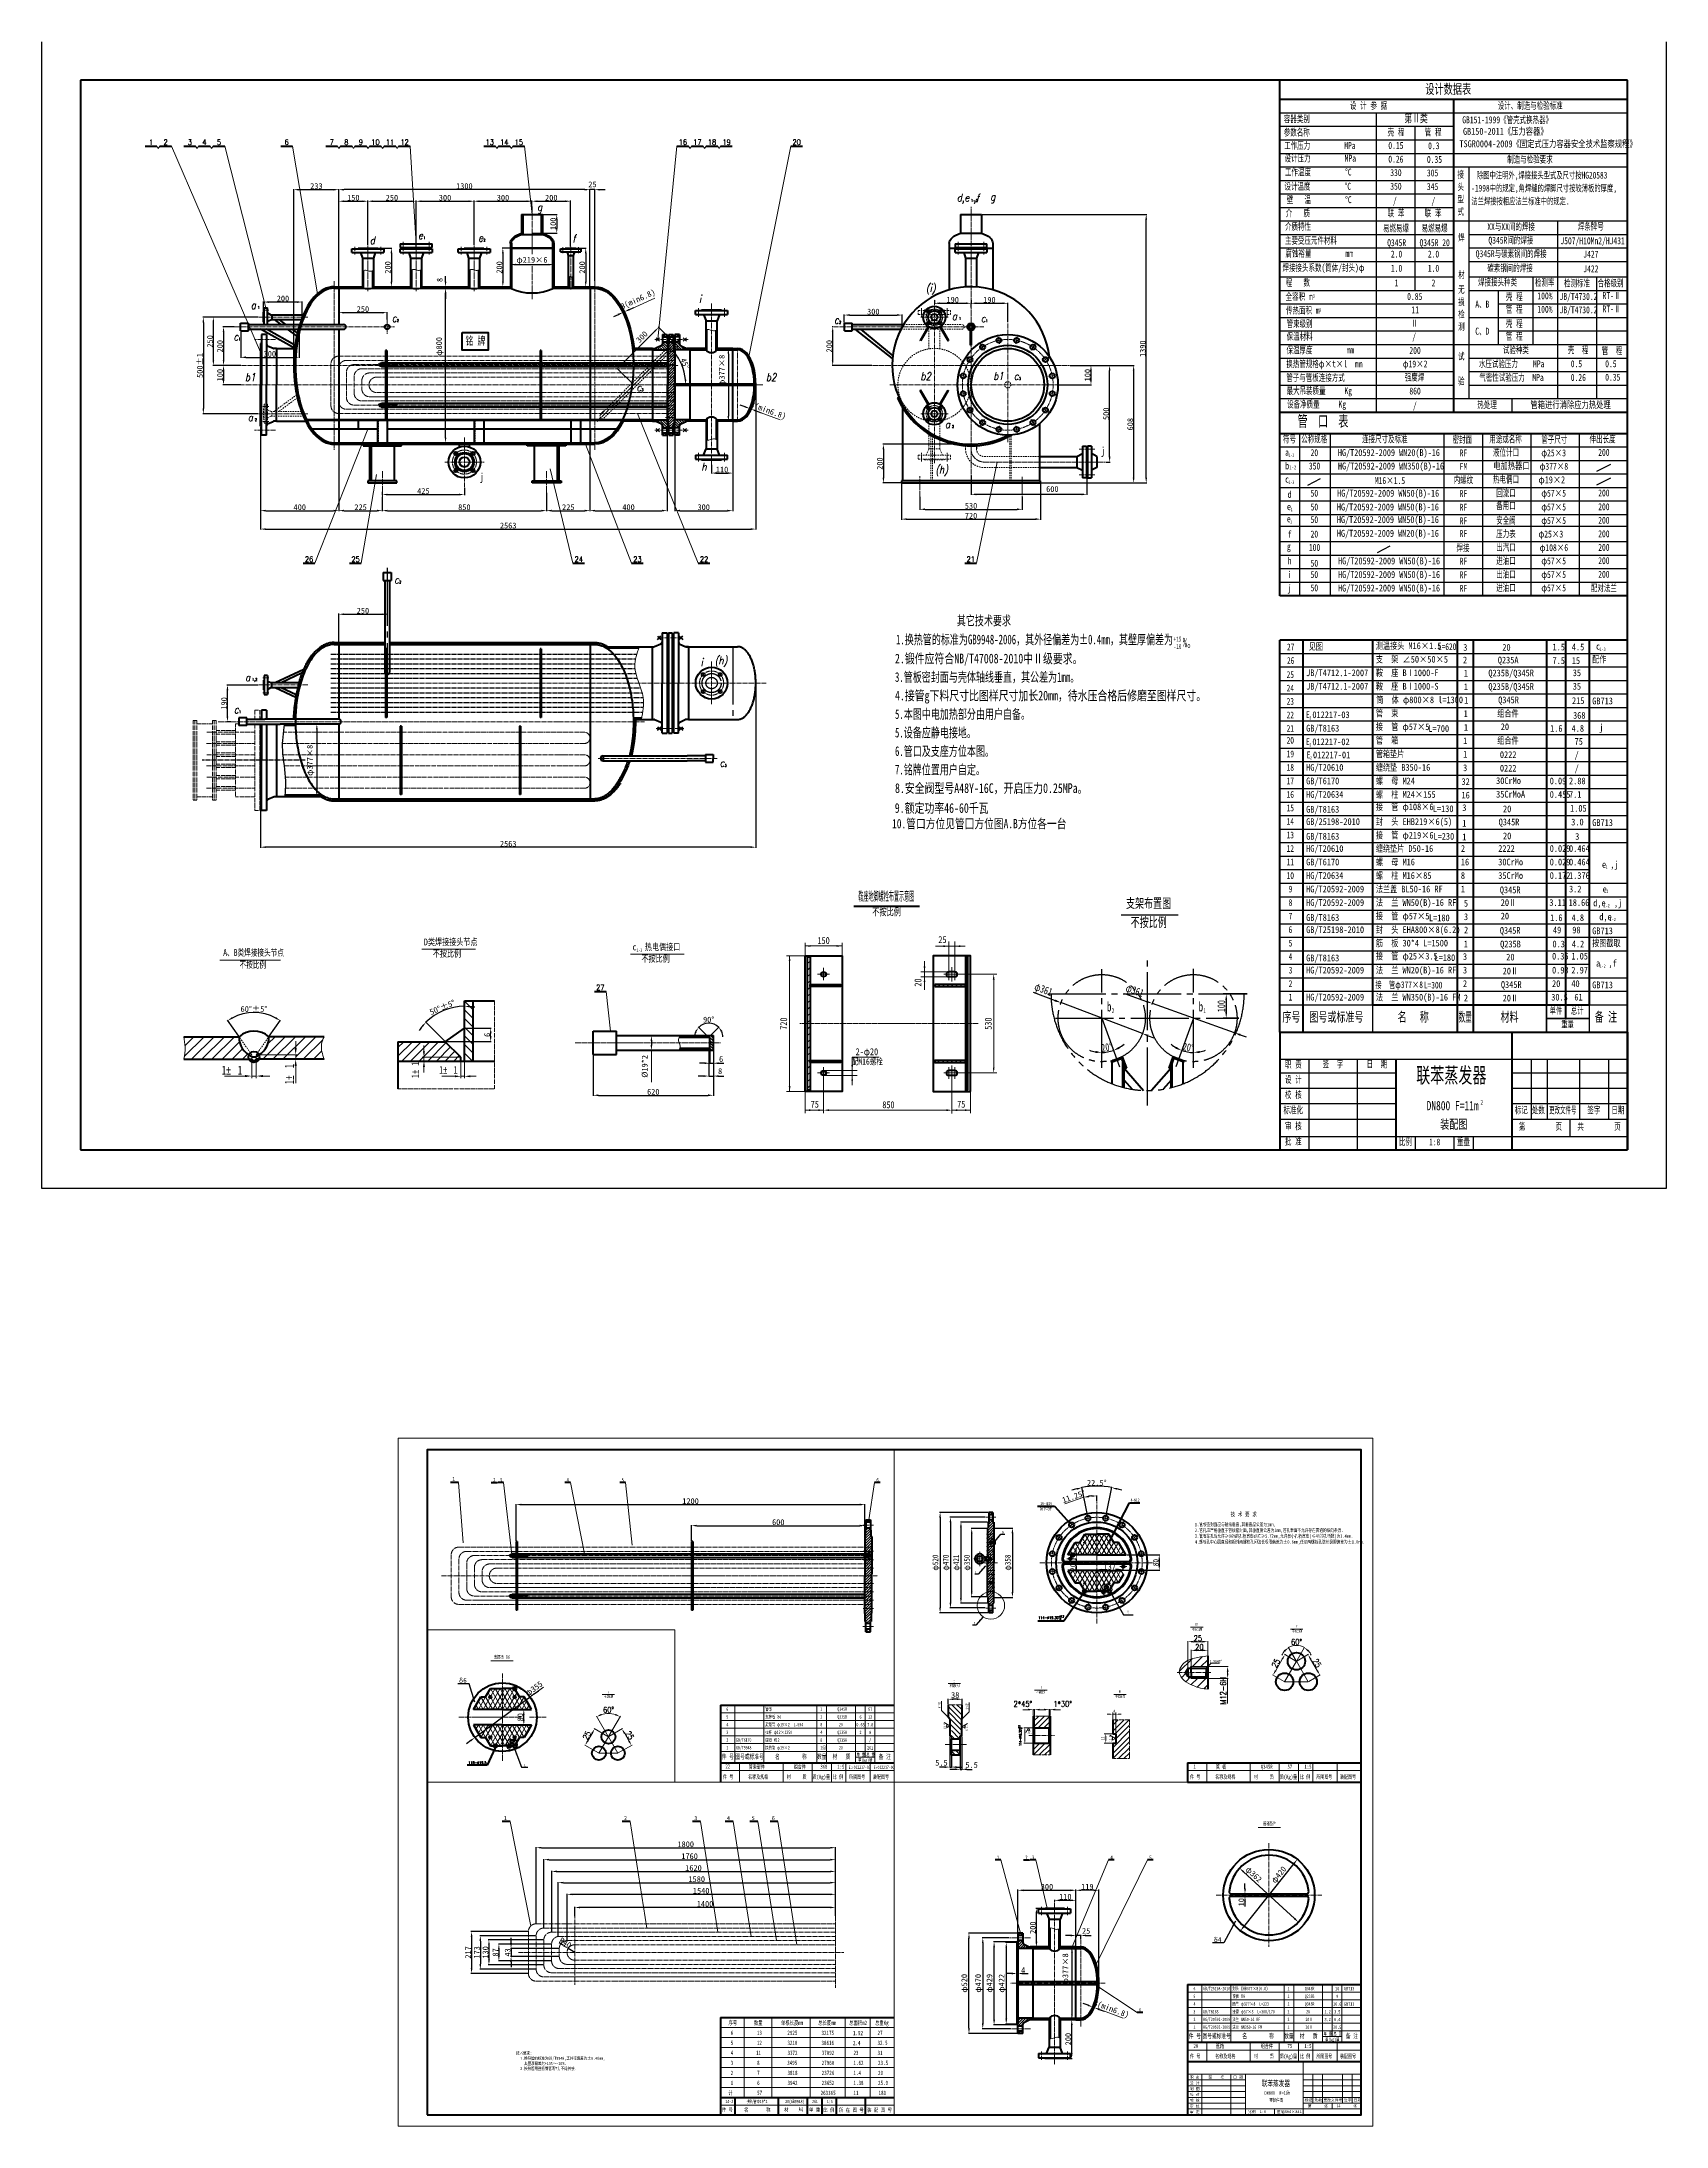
# Model space of a CAD drawing. Header units: millimetres. Extents: x 588 to 27563, y -8997 to 1800.
# Drawn here: x 19153 to 27563, y -8997 to 1800 of the extents above; entities outside this region: 10.
import ezdxf
from ezdxf.enums import TextEntityAlignment as Align

# ---------------------------------------------------------------- set-up
doc = ezdxf.new("R2010")
doc.units = ezdxf.units.MM
doc.header["$LTSCALE"] = 10
doc.header["$PDMODE"] = 1
for name, pattern in [('EB_DASH', [6, 3, -3]), ('EB_DASHDOT', [39, 30, -3, 3, -3]), ('EB_DASHDOTDOT', [45, 30, -3, 3, -3, 3, -3]), ('JXX-L', [2.95, 1.9, -0.25, 0.15, -0.25, 0.15, -0.25]), ('JXX-S', [1.7, 0.9, -0.2, 0.1, -0.2, 0.1, -0.2]), ('XX-L', [1.25, 0.75, -0.5]), ('XX-S', [0.5, 0.3, -0.2]), ('ZXX-L', [3.28, 2.5, -0.3, 0.18, -0.3]), ('ZXX-S', [1.27, 0.75, -0.2, 0.12, -0.2])]:
    doc.linetypes.add(name, pattern=pattern)
doc.layers.get('Defpoints').update_dxf_attribs({"linetype": 'CONTINUOUS'})
doc.layers.add('5剖面线层', color=2, linetype='CONTINUOUS')
for name, color, linetype, lineweight in [('A 粗实线', 1, 'CONTINUOUS', 40), ('B 细实线', 7, 'CONTINUOUS', 18), ('C 文 字', 2, 'CONTINUOUS', 20), ('CAXA0', 7, 'CONTINUOUS', 70), ('CAXA1', 1, 'EB_DASHDOT', 25), ('CAXA2', 6, 'EB_DASH', 25), ('CAXA3', 7, 'CONTINUOUS', 25), ('CAXA4', 3, 'CONTINUOUS', 25), ('D 短中心线', 3, 'ZXX-S', 18), ('E 长中心线', 3, 'ZXX-L', 18), ('F 短虚线', 6, 'XX-S', 20), ('G 长虚线', 6, 'XX-L', 20), ('H 短双点线', 3, 'JXX-S', 18), ('I 长双点线', 3, 'JXX-L', 18), ('J 标注尺寸', 2, 'CONTINUOUS', 18)]:
    doc.layers.add(name, color=color, linetype=linetype, lineweight=lineweight)
doc.styles.add('ASC', font='TXT', dxfattribs={"width": 0.75})
doc.styles.add('HZTXT', font='SIMFANG.TTF', dxfattribs={"width": 0.75})
doc.styles.add('ITALICT', font='ITALICT.shx', dxfattribs={"width": 0.7})
doc.styles.add('PC_TEXTSTYLE', font='romans.shx', dxfattribs={"width": 0.8, "bigfont": 'hzfs.shx'})
doc.styles.add('ROMANC', font='romanc', dxfattribs={"width": 0.7, "height": 6})
doc.styles.get("Standard").update_dxf_attribs({"font": 'SIMFANG.TTF'})
doc.styles.add('style2', font='SIMFANG.TTF', dxfattribs={"width": 0.7})
doc.styles.add('TextStyle0', font='SIMFANG.TTF', dxfattribs={"width": 0.559307})
doc.styles.add('TextStyle1', font='SIMFANG.TTF', dxfattribs={"width": 0.484442})
doc.styles.add('TH_GBDIM', font='romans.shx', dxfattribs={"width": 0.8, "bigfont": 'gbcbig.shx'})
doc.styles.add('TXT', font='txt', dxfattribs={"width": 0.7})
doc.styles.add('UserTxtStyle16', font='SIMFANG.TTF', dxfattribs={"width": 0.667})
doc.styles.add('UserTxtStyle2', font='SIMFANG.TTF', dxfattribs={"width": 0.667})
doc.styles.add('UserTxtStyle20', font='SIMFANG.TTF', dxfattribs={"width": 0.667})
doc.styles.add('UserTxtStyle6', font='SIMFANG.TTF', dxfattribs={"width": 0.667})
doc.styles.add('UserTxtStyle8', font='SIMFANG.TTF', dxfattribs={"width": 0.667})
doc.styles.add('标准', font='SIMFANG.TTF', dxfattribs={"width": 0.667})
doc.styles.add('标题中文', font='SIMFANG.TTF', dxfattribs={"width": 0.7})
doc.dimstyles.new('标准', dxfattribs={"dimscale": 8, "dimtxt": 5, "dimasz": 4, "dimexe": 2, "dimexo": 0, "dimtad": 1, "dimdec": 1, "dimdsep": 46, "dimtxsty": '标准', "dimcen": 0, "dimdle": 6, "dimaunit": 1, "dimazin": 2, "dimtfac": 1, "dimtdec": 3, "dimtmove": 0, "dimatfit": 3, "dimfxl": 0, "dimtolj": 1, "dimtzin": 0, "dimarcsym": 0})
doc.dimstyles.new('通用标注4.0', dxfattribs={"dimtxt": 30, "dimasz": 27, "dimexe": 3, "dimexo": 3, "dimgap": 3, "dimtad": 1, "dimdec": 0, "dimzin": 0, "dimdsep": 46, "dimtxsty": 'Standard', "dimcen": 3, "dimadec": 0, "dimazin": 0, "dimtfac": 0.375, "dimtdec": 0, "dimtmove": 2, "dimatfit": 3, "dimfxl": 0, "dimtzin": 0, "dimarcsym": 0})
pattern_1 = [(45, (3007.162, -784.428), (-6.735192, 6.735192), [])]

msp = doc.modelspace()

# ---------------------------------------------------------------- texts
at = {"layer": 'C 文 字'}
for s, height, style, width, p in [('1', 28.23, 'ROMANC', 0.8, (19719.37, 1279.6)), ('2', 28.23, 'ROMANC', 0.8, (19794.75, 1279.6)), ('3', 28.23, 'ROMANC', 0.8, (19920.07, 1279.6)), ('4', 28.23, 'ROMANC', 0.8, (19995.44, 1279.6)), ('5', 28.23, 'ROMANC', 0.8, (20070.82, 1279.6)), ('6', 28.23, 'ROMANC', 0.8, (20421.25, 1279.6)), ('7', 28.23, 'ROMANC', 0.8, (20654.71, 1279.6)), ('8', 28.23, 'ROMANC', 0.8, (20730.09, 1279.6)), ('9', 28.23, 'ROMANC', 0.8, (20805.46, 1279.6)), ('10', 28.227, 'ROMANC', 0.8, (20880.83, 1279.6)), ('11', 28.227, 'ROMANC', 0.8, (20956.21, 1279.6)), ('12', 28.227, 'ROMANC', 0.8, (21031.58, 1279.6)), ('13', 28.227, 'ROMANC', 0.8, (21472.36, 1279.6)), ('14', 28.227, 'ROMANC', 0.8, (21547.74, 1279.6)), ('15', 28.227, 'ROMANC', 0.8, (21623.11, 1279.6)), ('16', 28.227, 'ROMANC', 0.8, (22472.31, 1279.6)), ('17', 28.227, 'ROMANC', 0.8, (22547.69, 1279.6)), ('18', 28.227, 'ROMANC', 0.8, (22623.06, 1279.6)), ('19', 28.227, 'ROMANC', 0.8, (22698.43, 1279.6)), ('20', 28.227, 'ROMANC', 0.8, (23061.4, 1279.6)), ('1-2', 14.113, 'ROMANC', 0.8, (23982.11, 977.46)), ('1', 14.11, 'ROMANC', 0.8, (21134.52, 784.41)), ('2', 14.11, 'ROMANC', 0.8, (21444.84, 771.79)), ('1', 14.11, 'ROMANC', 0.8, (20276.55, 423.3)), ('2', 14.11, 'ROMANC', 0.8, (20996.96, 355.67)), ('2', 14.11, 'ROMANC', 0.8, (23285.83, 346.61)), ('1', 14.11, 'ROMANC', 0.8, (23906.47, 366.51)), ('1', 14.11, 'ROMANC', 0.8, (24045.75, 354.19)), ('1', 14.11, 'ROMANC', 0.8, (20177.27, 260.16)), ('3', 14.11, 'ROMANC', 0.8, (22263.22, -2.35)), ('3', 14.11, 'ROMANC', 0.8, (24216.32, 55.68)), ('2', 14.11, 'ROMANC', 0.8, (20261.63, -157.8)), ('2', 14.11, 'ROMANC', 0.8, (23870.7, -193.32)), ('26', 28.227, 'ROMANC', 0.8, (20537.33, -880.28)), ('25', 28.227, 'ROMANC', 0.8, (20777.83, -880.28)), ('24', 28.227, 'ROMANC', 0.8, (21933.01, -880.28)), ('23', 28.227, 'ROMANC', 0.8, (22236.74, -880.28)), ('22', 28.227, 'ROMANC', 0.8, (22581.94, -880.28)), ('21', 28.227, 'ROMANC', 0.8, (23962.36, -880.28)), ('2', 14.11, 'ROMANC', 0.8, (21008.93, -998.54)), ('1,2', 14.113, 'ROMANC', 0.8, (20255.95, -1505.34)), ('1', 14.11, 'ROMANC', 0.8, (20179.3, -1671.38)), ('3', 14.11, 'ROMANC', 0.8, (22693.63, -1948.11)), ('不按比例', 38.005, 'HZTXT', 0.7, (23526.7, -2705.05)), ('27', 28.227, 'ROMANC', 0.8, (22044.97, -3098.17)), ('850', 36, 'HZTXT', 0.75, (23536.4, -3705.86)), ('1.5X45%%D', 16, 'TXT', 0.7, (25231.29, -6588.58)), ('0.65', 17.5, 'HZTXT', 0.75, (23391.79, -6916.54)), ('6', 17.5, 'HZTXT', 0.75, (23391.79, -6876.54)), ('7.8', 17.5, 'HZTXT', 0.75, (23441.79, -6916.54)), ('57', 17.5, 'HZTXT', 0.75, (23441.79, -6836.54)), ('12', 17.5, 'HZTXT', 0.75, (23441.79, -6876.54)), ('2', 17.5, 'HZTXT', 0.75, (23391.79, -6956.54)), ('/', 17.5, 'HZTXT', 0.75, (23441.79, -6996.54)), ('8', 17.5, 'HZTXT', 0.75, (23441.79, -6956.54)), ('261', 17.5, 'HZTXT', 0.75, (23441.79, -7036.54)), ('10', 17.5, 'HZTXT', 0.75, (25859.79, -8283.54)), ('GB713', 17.5, 'HZTXT', 0.75, (25921.5, -8283.54)), ('1.2', 17.5, 'HZTXT', 0.75, (25809.79, -8403.54)), ('16.6', 17.5, 'HZTXT', 0.75, (25859.79, -8363.54)), ('3.5', 17.5, 'HZTXT', 0.75, (25859.79, -8403.54)), ('9', 17.5, 'HZTXT', 0.75, (25859.79, -8323.54)), ('GB713', 17.5, 'HZTXT', 0.75, (25921.5, -8363.54)), ('3.2', 17.5, 'HZTXT', 0.75, (25809.79, -8443.54)), ('30.5', 17.5, 'HZTXT', 0.75, (25859.79, -8483.54)), ('6.4', 17.5, 'HZTXT', 0.75, (25859.79, -8443.54))]:
    msp.add_text(s, height=height, dxfattribs=dict(at, style=style, width=width)).set_placement(p, align=Align.MIDDLE)
for s, height, style, width, p in [('d,e ,f', 40, 'ITALICT', 0.8, (23890.68, 972.34)), ('g', 40, 'ITALICT', 0.8, (24063.75, 976.93)), ('g', 40, 'ITALICT', 0.8, (21718.17, 924.07)), ('d', 40, 'ITALICT', 0.8, (20851.61, 751.25)), ('e', 40, 'ITALICT', 0.8, (21101.61, 777.25)), ('e', 40, 'ITALICT', 0.8, (21412.85, 764.29)), ('f', 40, 'ITALICT', 0.8, (21901.61, 760.66)), ('(i)', 40, 'ITALICT', 0.8, (23730.95, 503.72)), ('a', 40, 'ITALICT', 0.8, (20235.3, 415.06)), ('i', 40, 'ITALICT', 0.8, (22555.94, 446.73)), ('c', 40, 'ITALICT', 0.8, (20966.17, 348.16)), ('c', 40, 'ITALICT', 0.8, (23255.03, 339.11)), ('a', 40, 'ITALICT', 0.8, (23865.22, 358.27)), ('c', 40, 'ITALICT', 0.8, (24014.96, 346.68)), ('c', 40, 'ITALICT', 0.8, (20146.47, 252.65)), ('b1', 40, 'ITALICT', 0.8, (20205.88, 42.6)), ('c', 40, 'ITALICT', 0.8, (22232.42, -9.86)), ('b2', 40, 'ITALICT', 0.8, (22902.39, 42.6)), ('b2', 40, 'ITALICT', 0.8, (23702.57, 47.72)), ('b1', 40, 'ITALICT', 0.8, (24079.61, 48.86)), ('c', 40, 'ITALICT', 0.8, (24185.53, 48.17)), ('a', 40, 'ITALICT', 0.8, (20220.38, -166.04)), ('a', 40, 'ITALICT', 0.8, (23829.45, -201.56)), ('h', 40, 'ITALICT', 0.8, (22569.13, -421.33)), ('(h)', 40, 'ITALICT', 0.8, (23780.06, -436.06)), ('c', 40, 'ITALICT', 0.8, (20978.13, -1006.05)), ('i', 40, 'ITALICT', 0.8, (22564.56, -1433.66)), ('(h)', 40, 'ITALICT', 0.8, (22637.9, -1424.53)), ('a', 40, 'ITALICT', 0.8, (20206.68, -1512.45)), ('c', 40, 'ITALICT', 0.8, (20148.51, -1678.89)), ('c', 40, 'ITALICT', 0.8, (22662.84, -1955.62)), ('跨中均布', 16.2, '标题中文', 0.7, (24320.34, -5805.96)), ('16-φ26', 16.2, '标题中文', 0.7, (24322.81, -5778.71)), ('4-M12', 16.2, '标题中文', 0.7, (24789.87, -5761.39)), ('Ⅳ', 12.96, '标题中文', 0.7, (24123.66, -5926.8)), ('Ⅲ', 12.96, '标题中文', 0.7, (23984.93, -6134.37)), ('Ⅴ', 12.96, '标题中文', 0.7, (24771.05, -6339.75)), ('I', 12.96, '标题中文', 0.7, (23978.07, -6398)), ('不按比例', 12.96, '标题中文', 0.7, (25107.96, -6429.74)), ('Ⅳ', 12.96, '标题中文', 0.7, (25125.25, -6403.75)), ('不按比例', 12.96, '标题中文', 0.7, (25625.31, -6439.23)), ('Ⅴ', 12.96, '标题中文', 0.7, (25642.6, -6413.23)), ('I', 12.96, '标题中文', 0.7, (23873.66, -6698.15)), ('不按比例', 12.96, '标题中文', 0.7, (23852.76, -6721.36)), ('不按比例', 12.96, '标题中文', 0.7, (24300.95, -6755.34)), ('Ⅱ', 12.96, '标题中文', 0.7, (24318.24, -6729.34)), ('不按比例', 12.96, '标题中文', 0.7, (24710.54, -6777.37)), ('Ⅲ', 12.96, '标题中文', 0.7, (24727.84, -6751.38)), ('12.5', 13.6, 'ASC', 0.75, (24255.15, -6961.15))]:
    msp.add_text(s, height=height, dxfattribs=dict(at, style=style, width=width)).set_placement(p)
at = {"layer": 'C 文 字', "style": 'HZTXT', "width": 0.39918}
msp.add_text('鞍座地脚螺栓布置示意图', height=47.6102, dxfattribs=at).set_placement((23380.6, -2649.3), (23669.89, -2649.3), align=Align.FIT)
at = {"layer": 'C 文 字', "style": 'HZTXT', "width": 0.75}
for s, p in [('150', (23200.78, -2872.99)), ('25', (23815.82, -2868.46)), ('2-φ20', (23424.66, -3449.16)), ('75', (23155.1, -3720.82)), ('75', (23913.34, -3720.82))]:
    msp.add_text(s, height=36, dxfattribs=at).set_placement(p, align=Align.CENTER)
for s, p in [('20', (23707.11, -3072.61)), ('720', (23011.73, -3285.56))]:
    msp.add_text(s, height=36, rotation=90, dxfattribs=at).set_placement(p, align=Align.CENTER)
at = {"layer": 'C 文 字'}
for s, height, rotation, style, width, p in [('530', 36, 90, 'HZTXT', 0.75, (24053.2, -3285.56)), ('12.5', 13.333, 90, 'TXT', 0.7, (23829, -6923.59)), ('12.5', 13.333, 270, 'TXT', 0.7, (23941.38, -6932.97)), ('12.5', 13.333, 90, 'TXT', 0.7, (24686.36, -6989.82))]:
    msp.add_text(s, height=height, rotation=rotation, dxfattribs=dict(at, style=style, width=width)).set_placement(p, align=Align.MIDDLE)
at = {"layer": 'C 文 字', "style": 'HZTXT', "width": 0.75}
msp.add_text('配M16螺栓', height=32.4, dxfattribs=at).set_placement((23507.88, -3497.82), align=Align.RIGHT)
at = {"layer": 'C 文 字', "width": 0.7}
msp.add_text('不按比例', height=12, dxfattribs=at).set_placement((22063.71, -6776.7))
at = {"layer": 'C 文 字', "style": '标题中文', "width": 0.7}
for s, p in [('4*45%%D', (23807.5, -6830.95)), ('1*45%%D', (23949.35, -6837.95))]:
    msp.add_text(s, height=12.96, rotation=90, dxfattribs=at).set_placement(p)
at = {"layer": 'C 文 字', "style": 'TXT', "width": 0.7}
msp.add_text('4', height=16, dxfattribs=at).set_placement((24705.27, -6845.57), align=Align.MIDDLE_CENTER)
msp.add_text('12', height=16, rotation=90, dxfattribs=at).set_placement((24645.5, -6987.59), align=Align.MIDDLE_CENTER)
at = {"layer": 'C 文 字', "style": '标题中文', "oblique": 0.5}
msp.add_text('职 责', height=14, rotation=0.095868, dxfattribs=at).set_placement((25121.55, -8741.99), align=Align.MIDDLE_CENTER)
for s, p in [('签    名', (25233.83, -8741.46)), ('日 期', (25345.78, -8741.76)), ('校 对', (25121.55, -8831.46)), ('校 核', (25121.55, -8861.46)), ('制 图', (25121.55, -8801.99)), ('设 计', (25121.55, -8771.99)), ('标记', (25710.76, -8860.13)), ('处数', (25760.76, -8860.13)), ('更改文件号', (25836.57, -8860.13)), ('签字', (25913.99, -8860.13)), ('日期', (25963.99, -8860.13)), ('审 核', (25121.55, -8891.99)), ('审 定', (25121.55, -8921.99)), ('比例', (25417.44, -8920.7)), ('1:6', (25474.85, -8920.7)), ('图幅', (25567.44, -8921.15)), ('594×841', (25631.89, -8921.15)), ('第      张', (25759.28, -8890.61)), ('共      张', (25909.28, -8890.61))]:
    msp.add_text(s, height=14, rotation=0.095868, dxfattribs=at).set_placement(p, align=Align.MIDDLE)
at = {"layer": 'C 文 字', "style": '标题中文', "oblique": 0.5, "width": 0.8}
for s, p in [('件 号', (22702.26, -8920.5)), ('装 配 图 号', (23490.26, -8921.86))]:
    msp.add_text(s, height=20, rotation=0.095868, dxfattribs=at).set_placement(p, align=Align.CENTER)
for s, p in [('名       称', (22789.23, -8921.6)), ('材    料', (22996.73, -8921.05)), ('单 重', (23125.13, -8921.05)), ('比 例', (23198.86, -8921.6)), ('所 在 图 号', (23279.86, -8922.15))]:
    msp.add_text(s, height=20, rotation=0.095868, dxfattribs=at).set_placement(p)
at = {"layer": 'C 文 字'}
for s, insert, char_height, attachment_point, style in [('\\fFangSong_GB2312|b0|i0|p34;j', (24636.99, -298.82), 40, 1, 'ITALICT'), ('\\fFangSong_GB2312|b0|i0|p34;j', (21421.11, -433.6), 40, 1, 'ITALICT'), ('\\A1;114-%%C19.30{\\H0.71x;\\S+0.2^  0;}', (24378.78, -6362.74), 14, 5, 'TH_GBDIM'), ('118-%%C19.5', (21408.63, -7113.65), 14, 5, 'TH_GBDIM')]:
    msp.add_mtext(s, dxfattribs=dict(at, insert=insert, char_height=char_height, attachment_point=attachment_point, style=style))
at = {"layer": 'C 文 字', "attachment_point": 1}
for s, insert, char_height, width, style in [('技 术 要 求  ', (25307.55, -5815.58), 22.5, 950.9, 'HZTXT'), ('1.管板密封面应与轴线垂直,其垂直度公差为1mm,\\P2.管孔应严格垂直于管板密封面,其垂直度公差为1mm,管孔表面不允许存在贯通的纵向条痕.\\P3.管板钻孔后允许≥96%的孔桥宽度必须≥5.72mm,允许最小孔桥宽度(≤4%的孔桥数)为3.4mm.\\P4.螺栓孔中心圆直径和相邻两螺栓孔间弦长极限偏差为±0.6mm,任意两螺栓孔弦长极限偏差为±1.0mm.', (25122.73, -5870.64), 18, 1967, 'HZTXT'), ('{\\fFangSong_GB2312|b0|i0|c134|p49;技术要求:\\P  1.换热管的标准为GB/T9948,其外径偏差为%%p0.40mm,\\P    其壁厚偏差为+15%～-10%.\\P  2.换热管用整根钢管弯制,不得拼接.\\P  }', (21609.12, -8609.88), 15.9252, 6000, 'PC_TEXTSTYLE')]:
    msp.add_mtext(s, dxfattribs=dict(at, insert=insert, char_height=char_height, width=width, style=style))
at = {"layer": 'C 文 字'}
for s, insert, char_height, attachment_point in [('δ6', (21353.57, -6699.97), 24, 9), ('I', (22084.89, -6743.01), 12, 1), ('I', (21649.84, -7119.71), 12, 1), ('δ4', (25260.65, -8042.1), 24, 9)]:
    msp.add_mtext(s, dxfattribs=dict(at, insert=insert, char_height=char_height, attachment_point=attachment_point))
at = {"layer": 'C 文 字', "insert": (24219.25, -6972.37), "char_height": 11.2, "attachment_point": 5, "rotation": 90, "style": 'TH_GBDIM'}
msp.add_mtext('\\A1;114-%%C19.30{\\H0.71x;\\S+0.2^  0;}', dxfattribs=at)
at = {"layer": 'CAXA0', "color": 0, "linetype": 'Continuous', "lineweight": 25, "style": 'HZTXT', "width": 0.667}
msp.add_text('接  管φ377×8', height=35, dxfattribs=at).set_placement((26056.63, -3101.59))
at = {"layer": 'CAXA0', "color": 0, "linetype": 'Continuous', "lineweight": 25, "attachment_point": 1}
for s, insert, char_height, style in [('27', (25599.72, -1317.09), 35, '标准'), ('{\\fFangSong_GB2312|b0|i0|c134|p34;26}', (25599.72, -1387.09), 35, '标准'), ('见图', (25712.29, -1314.63), 35, 'HZTXT'), ('\\fFangSong_GB2312|b0|i0|p34;支  架 ∠50×50×5', (26059.65, -1380.92), 35, 'HZTXT'), ('{\\fFangSong_GB2312|b0|i0|c134|p34;测温接头 M16×1.5}', (26059.65, -1310.92), 35, 'HZTXT'), ('{\\fFangSong_GB2312|b0|i0|c134|p34;L=620}', (26381.08, -1315.75), 35, '标准'), ('\\fFangSong_GB2312|b0|i0|p34;2', (26510.74, -1384.61), 35, 'HZTXT'), ('\\fFangSong_GB2312|b0|i0|p34;3', (26511.86, -1319.69), 35, 'HZTXT'), ('\\fFangSong_GB2312|b0|i0|p34;Q235A', (26691.02, -1384.99), 35, 'HZTXT'), ('\\fFangSong_GB2312|b0|i0|p34;20', (26714.43, -1319.35), 35, 'HZTXT'), ('\\fFangSong_GB2312|b0|i0|p34;7.5', (26974.03, -1387.55), 35, 'HZTXT'), ('\\fFangSong_GB2312|b0|i0|p34;1.5', (26974.03, -1317.55), 35, 'HZTXT'), ('\\fFangSong_GB2312|b0|i0|p34;4.5', (27074.03, -1317.55), 35, 'HZTXT'), ('\\fFangSong_GB2312|b0|i0|p34;15', (27074.03, -1387.55), 35, 'HZTXT'), ('\\fFangSong_GB2312|b0|i0|p34;配作', (27179.65, -1380.92), 35, 'HZTXT'), ('\\fFangSong_GB2312|b0|i0|p34;c', (27199.1, -1313.46), 35, 'HZTXT'), ('\\fFangSong_GB2312|b0|i0|p34;1-3', (27216.75, -1337.73), 17.5, 'HZTXT'), ('\\fFangSong_GB2312|b0|i0|p34;25', (25597.66, -1460.18), 35, '标准'), ('\\fFangSong_GB2312|b0|i0|p34;JB/T4712.1-2007', (25698.69, -1450.92), 35, 'HZTXT'), ('鞍  座 BⅠ1000-F', (26059.65, -1450.92), 35, 'HZTXT'), ('1', (26514.83, -1453.45), 35, 'HZTXT'), ('\\fFangSong_GB2312|b0|i0|p34;Q235B/Q345R', (26642.07, -1451.93), 35, 'HZTXT'), ('35', (27079.11, -1450.92), 35, 'HZTXT'), ('\\fFangSong_GB2312|b0|i0|p34;24', (25597.66, -1530.18), 35, '标准'), ('\\fFangSong_GB2312|b0|i0|p34;23', (25597.66, -1599.15), 35, '标准'), ('\\fFangSong_GB2312|b0|i0|p34;JB/T4712.1-2007', (25698.69, -1520.92), 35, 'HZTXT'), ('鞍  座 BⅠ1000-S', (26059.65, -1520.92), 35, 'HZTXT'), ('筒  体 φ800×8 l=1300', (26061.93, -1590.92), 35, 'HZTXT'), ('1', (26514.83, -1523.45), 35, 'HZTXT'), ('\\fFangSong_GB2312|b0|i0|p34;1', (26517.11, -1593.45), 35, 'HZTXT'), ('\\fFangSong_GB2312|b0|i0|p34;Q235B/Q345R', (26642.07, -1521.93), 35, 'HZTXT'), ('\\fFangSong_GB2312|b0|i0|p34;Q345R', (26692.92, -1591.42), 35, 'HZTXT'), ('{\\fFangSong_GB2312|b0|i0|c134|p34;215}', (27075, -1595.19), 35, 'HZTXT'), ('35', (27079.11, -1520.92), 35, 'HZTXT'), ('GB713', (27179.65, -1596.78), 35, 'HZTXT'), ('\\fFangSong_GB2312|b0|i0|p34;22', (25597.66, -1669.15), 35, '标准'), ('012217-03', (25730.84, -1668.28), 35, 'HZTXT'), ('\\fFangSong_GB2312|b0|i0|p34;接  管 φ57×5', (26059.65, -1730.28), 35, 'HZTXT'), ('管  束', (26059.65, -1660.92), 35, 'HZTXT'), ('\\fFangSong_GB2312|b0|i0|p34;1', (26514.05, -1662.43), 35, 'HZTXT'), ('组合件', (26688.14, -1661.19), 35, 'HZTXT'), ('{\\fFangSong_GB2312|b0|i0|c134|p34;368}', (27080.54, -1671.65), 35, 'HZTXT'), ('\\fFangSong_GB2312|b0|i0|p34;21', (25597.66, -1739.15), 35, '标准'), ('\\fFangSong_GB2312|b0|i0|p34;20', (25597.66, -1800.92), 35, '标准'), ('GB/T8163', (25698.69, -1737.97), 35, 'HZTXT'), ('012217-02', (25730.84, -1808.28), 35, 'HZTXT'), ('管  箱 ', (26059.65, -1800.92), 35, 'HZTXT'), ('L=700', (26331.67, -1739.49), 35, 'HZTXT'), ('1', (26511.21, -1803.08), 35, 'HZTXT'), ('1', (26515.55, -1733.94), 35, 'HZTXT'), ('组合件', (26688.14, -1801.19), 35, 'HZTXT'), ('\\fFangSong_GB2312|b0|i0|p34;20', (26706.25, -1730.28), 35, 'HZTXT'), ('1.6', (26961.64, -1738.87), 35, 'HZTXT'), ('4.8', (27073.07, -1738.87), 35, 'HZTXT'), ('75', (27088.47, -1806), 35, 'HZTXT'), ('j ', (27216.24, -1734.13), 35, 'HZTXT'), ('\\fFangSong_GB2312|b0|i0|p34;19', (25597.66, -1870.92), 35, '标准'), ('\\fFangSong_GB2312|b0|i0|p34;18', (25597.66, -1940.92), 35, '标准'), ('HG/T20610', (25698.69, -1940.92), 35, 'HZTXT'), ('012217-01', (25734.12, -1876.16), 35, 'HZTXT'), ('缠绕垫 B350-16', (26059.65, -1940.92), 35, 'HZTXT'), ('管箱垫片  ', (26059.65, -1870.92), 35, 'HZTXT'), ('1', (26511.21, -1873.08), 35, 'HZTXT'), ('{\\fFangSong_GB2312|b0|i0|c134|p34;0222}', (26701.77, -1874.98), 35, 'HZTXT'), ('/', (27088.47, -1876), 35, 'HZTXT'), ('/', (27088.47, -1946), 35, 'HZTXT'), ('\\fFangSong_GB2312|b0|i0|p34;17', (25597.66, -2010.92), 35, '标准'), ('GB/T6170', (25698.69, -2010.92), 35, 'HZTXT'), ('\\fFangSong_GB2312|b0|i0|p34;螺  母 M24', (26059.65, -2010.92), 35, 'HZTXT'), ('{\\fFangSong_GB2312|b0|i0|c134|p34;32}', (26503.12, -2014.38), 35, 'HZTXT'), ('3', (26511.21, -1943.08), 35, 'HZTXT'), ('\\fFangSong_GB2312|b0|i0|p34;30CrMo', (26682.18, -2009.75), 35, 'HZTXT'), ('{\\fFangSong_GB2312|b0|i0|c134|p34;0222}', (26701.77, -1944.98), 35, 'HZTXT'), ('{\\fFangSong_GB2312|b0|i0|c134|p34;0.09}', (26959.65, -2010.92), 35, 'HZTXT'), ('{\\fFangSong_GB2312|b0|i0|c134|p34;2.88}', (27059.65, -2010.92), 35, 'HZTXT'), ('\\fFangSong_GB2312|b0|i0|p34;16', (25597.66, -2080.92), 35, '标准'), ('\\fFangSong_GB2312|b0|i0|p34;15', (25597.66, -2150.92), 35, '标准'), ('GB/T8163', (25698.69, -2157.97), 35, 'HZTXT'), ('HG/T20634', (25698.69, -2080.92), 35, 'HZTXT'), ('{\\fFangSong_GB2312|b0|i0|c134|p34;接  管 φ108×6}', (26059.65, -2144.88), 35, 'HZTXT'), ('{\\fFangSong_GB2312|b0|i0|c134|p34;螺  柱 M24×155}', (26059.65, -2080.92), 35, 'HZTXT'), ('L=130', (26354.35, -2155.06), 35, 'HZTXT'), ('{\\fFangSong_GB2312|b0|i0|c134|p34;16}', (26503.12, -2084.38), 35, 'HZTXT'), ('{\\fFangSong_GB2312|b0|i0|c134|p34;3}', (26507.01, -2149.69), 35, 'HZTXT'), ('\\fFangSong_GB2312|b0|i0|p34;35CrMoA', (26682.18, -2079.75), 35, 'HZTXT'), ('\\fFangSong_GB2312|b0|i0|p34;20', (26717.92, -2155.82), 35, 'HZTXT'), ('{\\fFangSong_GB2312|b0|i0|c134|p34;0.455}', (26959.65, -2080.92), 35, 'HZTXT'), ('{\\fFangSong_GB2312|b0|i0|c134|p34;7.1}', (27059.65, -2080.92), 35, 'HZTXT'), ('{\\fFangSong_GB2312|b0|i0|c134|p34;1.05}', (27065.05, -2152.71), 35, 'HZTXT'), ('\\fFangSong_GB2312|b0|i0|p34;14', (25597.66, -2220.92), 35, '标准'), ('GB/25198-2010', (25698.69, -2221.56), 35, 'HZTXT'), ('封  头 EHB219×6(5)', (26059.65, -2221.56), 35, 'HZTXT'), ('{\\fFangSong_GB2312|b0|i0|c134|p34;1}', (26507.01, -2230.7), 35, 'HZTXT'), ('Q345R', (26695.38, -2223.62), 35, 'HZTXT'), ('{\\fFangSong_GB2312|b0|i0|c134|p34;3.0}', (27071.04, -2223.91), 35, 'HZTXT'), ('GB713', (27179.65, -2226.78), 35, 'HZTXT'), ('\\fFangSong_GB2312|b0|i0|p34;13', (25597.66, -2290.92), 35, '标准'), ('\\fFangSong_GB2312|b0|i0|p34;12', (25597.66, -2360.92), 35, '标准'), ('GB/T8163', (25698.69, -2297.97), 35, 'HZTXT'), ('HG/T20610', (25698.69, -2360.92), 35, 'HZTXT'), ('{\\fFangSong_GB2312|b0|i0|c134|p34;接  管 φ219×6}', (26059.65, -2292.55), 35, 'HZTXT'), ('缠绕垫片 D50-16', (26059.65, -2360.92), 35, 'HZTXT'), ('L=230', (26357.96, -2298.1), 35, 'HZTXT'), ('2', (26499.65, -2360.92), 35, 'HZTXT'), ('{\\fFangSong_GB2312|b0|i0|c134|p34;1}', (26507.01, -2300.72), 35, 'HZTXT'), ('2222', (26693.1, -2360.92), 35, 'HZTXT'), ('\\fFangSong_GB2312|b0|i0|p34;20', (26717.92, -2295.82), 35, 'HZTXT'), ('{\\fFangSong_GB2312|b0|i0|c134|p34;0.029}', (26959.65, -2360.92), 35, 'HZTXT'), ('{\\fFangSong_GB2312|b0|i0|c134|p34;0.464}', (27059.65, -2360.92), 35, 'HZTXT'), ('{\\fFangSong_GB2312|b0|i0|c134|p34;3}', (27091.43, -2298.71), 35, 'HZTXT'), ('\\fFangSong_GB2312|b0|i0|p34;11', (25597.66, -2430.92), 35, '标准'), ('GB/T6170', (25698.69, -2430.92), 35, 'HZTXT'), ('{\\fFangSong_GB2312|b0|i0|c134|p34;螺  母 M16}', (26059.65, -2430.92), 35, 'HZTXT'), ('{\\fFangSong_GB2312|b0|i0|c134|p34;16}', (26499.65, -2430.92), 35, 'HZTXT'), ('\\fFangSong_GB2312|b0|i0|p34;30CrMo', (26693.1, -2430.92), 35, 'HZTXT'), ('{\\fFangSong_GB2312|b0|i0|c134|p34;0.029}', (26959.65, -2430.92), 35, 'HZTXT'), ('{\\fFangSong_GB2312|b0|i0|c134|p34;0.464}', (27059.65, -2430.92), 35, 'HZTXT'), (' e ,j    ', (27208.69, -2443.8), 35, 'HZTXT'), ('1 ', (27248.84, -2466.21), 17.5, 'HZTXT'), ('\\fFangSong_GB2312|b0|i0|p34;10', (25597.66, -2500.92), 35, '标准'), ('\\fFangSong_GB2312|b0|i0|p34;9', (25608.04, -2570.92), 35, '标准'), ('HG/T20634', (25698.69, -2500.92), 35, 'HZTXT'), ('HG/T20592-2009', (25698.69, -2570.92), 35, 'HZTXT'), ('{\\fFangSong_GB2312|b0|i0|c134|p34;螺  柱 M16×85}', (26059.65, -2500.92), 35, 'HZTXT'), ('法兰盖 BL50-16 RF', (26059.65, -2570.92), 35, 'HZTXT'), ('{\\fFangSong_GB2312|b0|i0|c134|p34;8}', (26499.65, -2500.92), 35, 'HZTXT'), ('\\fFangSong_GB2312|b0|i0|p34;1', (26499.65, -2570.92), 35, 'HZTXT'), ('{\\fFangSong_GB2312|b0|i0|c134|p34;35CrMo}', (26693.1, -2500.92), 35, 'HZTXT'), ('\\fFangSong_GB2312|b0|i0|p34;Q345R', (26701.41, -2575.34), 35, 'HZTXT'), ('{\\fFangSong_GB2312|b0|i0|c134|p34;0.172}', (26959.65, -2500.92), 35, 'HZTXT'), ('{\\fFangSong_GB2312|b0|i0|c134|p34;3.2}', (27059.65, -2570.92), 35, 'HZTXT'), ('{\\fFangSong_GB2312|b0|i0|c134|p34;1.376}', (27059.65, -2500.92), 35, 'HZTXT'), (' e   ', (27212.23, -2571.39), 35, 'HZTXT'), ('\\fFangSong_GB2312|b0|i0|p34;8', (25608.04, -2640.92), 35, '标准'), ('HG/T20592-2009', (25698.69, -2640.92), 35, 'HZTXT'), ('{\\fFangSong_GB2312|b0|i0|c134|p34;法  兰 WN50(B)-16 RF}', (26059.65, -2640.92), 35, 'HZTXT'), ('{\\fFangSong_GB2312|b0|i0|c134|p34;5}', (26515.55, -2644.58), 35, 'HZTXT'), ('\\fFangSong_GB2312|b0|i0|p34;20Ⅱ', (26706.25, -2640.92), 35, 'HZTXT'), ('\\fFangSong_GB2312|b0|i0|p34;3.11', (26957.67, -2640.92), 35, 'HZTXT'), ('{\\fFangSong_GB2312|b0|i0|c134|p34;18.66}', (27057.67, -2640.92), 35, 'HZTXT'), ('d,e  ,j', (27184.73, -2643.07), 35, 'HZTXT'), ('1-2', (27238.03, -2665.64), 17.5, 'HZTXT'), ('1 ', (27252.38, -2591.58), 17.5, 'HZTXT'), ('\\fFangSong_GB2312|b0|i0|p34;7', (25608.04, -2710.92), 35, '标准'), ('\\fFangSong_GB2312|b0|i0|p34;6', (25608.04, -2780.92), 35, '标准'), ('GB/T8163', (25698.69, -2718.61), 35, 'HZTXT'), ('GB/T25198-2010', (25698.69, -2781.56), 35, 'HZTXT'), ('\\fFangSong_GB2312|b0|i0|p34;接  管 φ57×5', (26059.65, -2710.92), 35, 'HZTXT'), ('{\\fFangSong_GB2312|b0|i0|c134|p34;封  头 EHA800×8(6.2)}', (26059.65, -2781.56), 35, 'HZTXT'), ('L=180', (26334.67, -2720.13), 35, 'HZTXT'), ('3', (26515.55, -2714.58), 35, 'HZTXT'), ('\\fFangSong_GB2312|b0|i0|p34;2', (26516.3, -2783.07), 35, 'HZTXT'), ('\\fFangSong_GB2312|b0|i0|p34;Q345R', (26701.41, -2785.34), 35, 'HZTXT'), ('\\fFangSong_GB2312|b0|i0|p34;20', (26706.25, -2710.92), 35, 'HZTXT'), ('1.6', (26961.64, -2719.51), 35, 'HZTXT'), ('{\\fFangSong_GB2312|b0|i0|c134|p34;49}', (26976.3, -2783.07), 35, 'HZTXT'), ('4.8', (27073.07, -2719.51), 35, 'HZTXT'), ('{\\fFangSong_GB2312|b0|i0|c134|p34;98}', (27076.3, -2783.07), 35, 'HZTXT'), ('GB713', (27179.65, -2787.42), 35, 'HZTXT'), ('d,e   ', (27216.24, -2714.77), 35, 'HZTXT'), ('1-2', (27269.54, -2737.34), 17.5, 'HZTXT'), ('\\fFangSong_GB2312|b0|i0|p34;5', (25608.04, -2850.92), 35, '标准'), ('{\\fFangSong_GB2312|b0|i0|c134|p34;接  管 φ25×3.5}', (26059.65, -2918.54), 35, 'HZTXT'), ('筋  板 30*4 L=1500', (26059.65, -2850.92), 35, 'HZTXT'), ('1', (26514.53, -2855.73), 35, 'HZTXT'), ('\\fFangSong_GB2312|b0|i0|p34;Q235B', (26703, -2855.73), 35, 'HZTXT'), ('\\fFangSong_GB2312|b0|i0|p34;0.3', (26973.95, -2855.68), 35, 'HZTXT'), ('\\fFangSong_GB2312|b0|i0|p34;4.2', (27073.95, -2855.68), 35, 'HZTXT'), ('按图截取', (27179.65, -2850.92), 35, 'HZTXT'), ('\\fFangSong_GB2312|b0|i0|p34;4', (25608.04, -2920.92), 35, '标准'), ('\\fFangSong_GB2312|b0|i0|p34;3', (25608.04, -2990.92), 35, '标准'), ('GB/T8163', (25698.69, -2927.97), 35, 'HZTXT'), ('HG/T20592-2009', (25698.69, -2990.92), 35, 'HZTXT'), ('{\\fFangSong_GB2312|b0|i0|c134|p34;法  兰 WN20(B)-16 RF}', (26059.65, -2990.92), 35, 'HZTXT'), ('L=180', (26363.21, -2926.38), 35, 'HZTXT'), ('3', (26510.37, -2920.92), 35, 'HZTXT'), ('{\\fFangSong_GB2312|b0|i0|c134|p34;3}', (26510.37, -2990.92), 35, 'HZTXT'), ('\\fFangSong_GB2312|b0|i0|p34;20Ⅱ', (26716.26, -2995.74), 35, 'HZTXT'), ('\\fFangSong_GB2312|b0|i0|p34;20', (26734.56, -2923.36), 35, 'HZTXT'), ('{\\fFangSong_GB2312|b0|i0|c134|p34;0.35}', (26971.71, -2918.54), 35, 'HZTXT'), ('{\\fFangSong_GB2312|b0|i0|c134|p34;0.93}', (26971.71, -2990.92), 35, 'HZTXT'), ('{\\fFangSong_GB2312|b0|i0|c134|p34;2.97}', (27071.71, -2990.92), 35, 'HZTXT'), ('{\\fFangSong_GB2312|b0|i0|c134|p34;1.05}', (27071.71, -2918.54), 35, 'HZTXT'), ('a  ,f', (27199.45, -2954.83), 35, 'HZTXT'), ('{\\fFangSong_GB2312|b0|i0|c134|p34;1-2}', (27217.1, -2979.11), 17.5, 'HZTXT'), ('\\fFangSong_GB2312|b0|i0|p34;2', (25608.04, -3060.92), 35, '标准'), ('HG/T20592-2009', (25698.69, -3130.92), 35, 'HZTXT'), ('法  兰 WN350(B)-16 FM', (26059.66, -3130.92), 35, 'HZTXT'), ('{\\fFangSong_GB2312|b0|i0|c134|p34;L=300}', (26308.47, -3068.42), 35, '标准'), ('\\fFangSong_GB2312|b0|i0|p34;2', (26510.37, -3060.92), 35, 'HZTXT'), ('\\fFangSong_GB2312|b0|i0|p34;Q345R', (26707.06, -3065.74), 35, 'HZTXT'), ('{\\fFangSong_GB2312|b0|i0|c134|p34;20}', (26971.71, -3060.92), 35, 'HZTXT'), ('{\\fFangSong_GB2312|b0|i0|c134|p34;40}', (27071.71, -3060.92), 35, 'HZTXT'), ('GB713', (27179.65, -3067.42), 35, 'HZTXT'), ('{\\fFangSong_GB2312|b0|i0|c134|p34;序号}', (25575.7, -3225.64), 50, '标准'), ('\\fFangSong_GB2312|b0|i0|p34;1', (25608.04, -3130.92), 35, '标准'), ('{\\fFangSong_GB2312|b0|i0|c134|p34;图号或标准号}', (25715.38, -3225.64), 50, '标准'), ('{\\fFangSong_GB2312|b0|i0|c134|p34;名   称}', (26172.39, -3225.64), 50, '标准'), ('\\fFangSong_GB2312|b0|i0|p34;2', (26515.16, -3135.05), 35, 'HZTXT'), ('\\fFangSong_GB2312|b0|i0|p34;材料', (26704.87, -3225.64), 50, '标准'), ('\\fFangSong_GB2312|b0|i0|p34;20Ⅱ', (26716.26, -3135.74), 35, 'HZTXT'), ('{\\fFangSong_GB2312|b0|i0|c134|p34;30.5}', (26967.53, -3130.92), 35, 'HZTXT'), ('{\\fFangSong_GB2312|b0|i0|c134|p34;61}', (27087.21, -3130.92), 35, 'HZTXT'), ('{\\fFangSong_GB2312|b0|i0|c134|p34;备 注}', (27192.49, -3225.64), 50, '标准')]:
    msp.add_mtext(s, dxfattribs=dict(at, insert=insert, char_height=char_height, style=style))
at = {"layer": 'CAXA0', "color": 0, "attachment_point": 1, "style": '标准'}
for s, insert, char_height in [('\\fFangSong_GB2312|b0|i0|p34;E', (25698.69, -1668.28), 35), ('{\\fFangSong_GB2312|b0|i0|c134|p34;2}', (25715.85, -1691.88), 17.5), ('\\fFangSong_GB2312|b0|i0|p34;E', (25698.69, -1808.28), 35), ('{\\fFangSong_GB2312|b0|i0|c134|p34;2}', (25715.85, -1831.88), 17.5), ('\\fFangSong_GB2312|b0|i0|p34;E', (25701.97, -1876.16), 35), ('{\\fFangSong_GB2312|b0|i0|c134|p34;2}', (25719.13, -1899.76), 17.5)]:
    msp.add_mtext(s, dxfattribs=dict(at, insert=insert, char_height=char_height))
at = {"layer": 'CAXA4', "linetype": 'Continuous', "lineweight": 25, "style": 'HZTXT', "width": 0.75}
for s, height, p in [('9.额定功率46-60千瓦', 50, (23569.24, -2193.88)), ('10.管口方位见管囗方位图A.B方位各一台', 48, (23555.02, -2273.82))]:
    msp.add_text(s, height=height, dxfattribs=at).set_placement(p)
at = {"layer": 'CAXA4', "style": 'HZTXT', "width": 0.7}
msp.add_text('装配图', height=48, dxfattribs=at).set_placement((26392.7, -3830.29))
at = {"layer": 'CAXA4', "linetype": 'Continuous', "lineweight": 25, "attachment_point": 1}
for s, insert, char_height, style in [('\\fFangSong_GB2312|b0|i0|p34;设计数据表', (26315.15, 1580.66), 51, '标准'), ('\\fFangSong_GB2312|b0|i0|p34;容器类别', (25583.11, 1418.34), 36, '标准'), ('\\fFangSong_GB2312|b0|i0|p34;设 计 参 据', (25925.23, 1487.5), 36, '标准'), ('{\\fFangSong_GB2312|b0|i0|c134|p34;第Ⅱ类}', (26207.17, 1425.54), 43.2, '标准'), ('\\fFangSong_GB2312|b0|i0|p34;GB151-1999《管壳式换热器》', (26506.82, 1413.64), 36, 'UserTxtStyle2'), ('\\fFangSong_GB2312|b0|i0|p34;设计、制造与检验标准', (26690.45, 1487.4), 36, '标准'), ('\\fFangSong_GB2312|b0|i0|p34;参数名称', (25583.11, 1348.77), 36, '标准'), ('\\fFangSong_GB2312|b0|i0|p34;壳 程', (26120.41, 1349.56), 36, '标准'), ('\\fFangSong_GB2312|b0|i0|p34;管 程', (26312.68, 1349.56), 36, '标准'), ('GB150-2011《压力容器》', (26510.86, 1353.91), 36, 'HZTXT'), ('\\fFangSong_GB2312|b0|i0|p34;工作压力         MPa', (25585.02, 1280.05), 36, '标准'), ('\\fFangSong_GB2312|b0|i0|p34;设计压力         MPa', (25587.22, 1214.59), 36, '标准'), ('\\fFangSong_GB2312|b0|i0|p34;0.15', (26124.16, 1280.8), 36, '标准'), ('\\fFangSong_GB2312|b0|i0|p34;0.26', (26124.16, 1209.91), 36, '标准'), ('\\fFangSong_GB2312|b0|i0|p34;0.35', (26323.94, 1208.39), 36, '标准'), ('\\fFangSong_GB2312|b0|i0|p34;0.3', (26330.13, 1279.28), 36, '标准'), ('TSGR0004-2009《固定式压力容器安全技术监察规程》', (26492.52, 1289.38), 36, 'HZTXT'), ('\\fFangSong_GB2312|b0|i0|p34;制造与检验要求', (26739.52, 1208.69), 36, '标准'), ('\\fFangSong_GB2312|b0|i0|p34;工作温度         {%%D}C', (25588.88, 1143.08), 36, '标准'), ('\\fFangSong_GB2312|b0|i0|p34;330', (26134.25, 1140.23), 36, '标准'), ('{\\fFangSong_GB2312|b0|i0|c134|p34;305}', (26323.94, 1138.71), 36, '标准'), ('\\fFangSong_GB2312|b0|i0|p34;接', (26482.24, 1130.72), 36, 'UserTxtStyle6'), ('\\fFangSong_GB2312|b0|i0|p34;除图中注明外,焊接接头型式及尺寸按HG20583', (26582.62, 1126.15), 35, '标准'), ('\\fFangSong_GB2312|b0|i0|p34;设计温度         {%%D}C', (25586.46, 1069.28), 36, '标准'), ('\\fFangSong_GB2312|b0|i0|p34;壁   温         {%%D}C', (25597.79, 999.86), 36, '标准'), ('\\fFangSong_GB2312|b0|i0|p34;350', (26134.25, 1069.5), 36, '标准'), ('/', (26148.25, 995.25), 36, '标准'), ('\\fFangSong_GB2312|b0|i0|p34;345', (26323.94, 1067.97), 36, '标准'), ('/', (26347.28, 993.28), 36, '标准'), ('\\fFangSong_GB2312|b0|i0|p34;型', (26482.24, 1002.48), 36, 'UserTxtStyle6'), ('\\fFangSong_GB2312|b0|i0|p34;头', (26482.24, 1066.6), 36, 'UserTxtStyle6'), ('\\fFangSong_GB2312|b0|i0|p34;法兰焊接按相应法兰标准中的规定.', (26553.39, 991.89), 35, '标准'), ('\\fFangSong_GB2312|b0|i0|p34;-1998中的规定,角焊缝的焊脚尺寸按较薄板的厚度,', (26553.39, 1059.02), 35, '标准'), ('\\fFangSong_GB2312|b0|i0|p34;介质特性', (25589.65, 861.04), 36, '标准'), ('\\fFangSong_GB2312|b0|i0|p34;介   质', (25593.04, 930.45), 36, '标准'), ('\\fFangSong_GB2312|b0|i0|p34;联 苯', (26120.41, 930.51), 36, '标准'), ('\\fFangSong_GB2312|b0|i0|p34;联 苯', (26312.68, 930.51), 36, '标准'), ('\\fFangSong_GB2312|b0|i0|p34;式', (26482.24, 938.37), 36, 'UserTxtStyle6'), ('\\fFangSong_GB2312|b0|i0|p34;XX与XX间的焊接', (26636.39, 860.02), 36, '标准'), ('\\fFangSong_GB2312|b0|i0|p34;焊条牌号', (27104.86, 861.44), 36, '标准'), ('\\fFangSong_GB2312|b0|i0|p34;主要受压元件材料', (25588.96, 788.9), 36, '标准'), ('{\\fFangSong_GB2312|b0|i0|c134|p34;易燃易爆}', (26096.36, 852.47), 36, '标准'), ('\\fFangSong_GB2312|b0|i0|p34;Q345R', (26118.22, 777.23), 36, '标准'), ('\\fFangSong_GB2312|b0|i0|p34;Q345R 20', (26285.6, 777.23), 36, '标准'), ('{\\fFangSong_GB2312|b0|i0|c134|p34;易燃易爆}', (26296.36, 852.47), 36, '标准'), ('\\fFangSong_GB2312|b0|i0|p34;焊', (26486.02, 803.7), 36, 'UserTxtStyle8'), ('\\fFangSong_GB2312|b0|i0|p34;Q345R间的焊接', (26642.32, 790.05), 36, '标准'), ('{\\fFangSong_GB2312|b0|i0|c134|p34;J507/H10Mn2/HJ431}', (27014.98, 787.08), 36, '标准'), ('\\fFangSong_GB2312|b0|i0|p34;焊接接头系数(筒体/封头)φ', (25576.27, 647.87), 36, '标准'), ('\\fFangSong_GB2312|b0|i0|p34;腐蚀裕量         mm', (25591.24, 721.56), 36, '标准'), ('\\fFangSong_GB2312|b0|i0|p34;2.0', (26137.3, 718.15), 36, '标准'), ('\\fFangSong_GB2312|b0|i0|p34;2.0', (26328.56, 718.15), 36, '标准'), ('\\fFangSong_GB2312|b0|i0|p34;Q345R与碳素钢间的焊接', (26576.53, 720.12), 36, '标准'), ('\\fFangSong_GB2312|b0|i0|p34;碳素钢间的焊接', (26636.31, 645.99), 36, '标准'), ('\\fFangSong_GB2312|b0|i0|p34;J427', (27133.53, 717.92), 36, '标准'), ('\\fFangSong_GB2312|b0|i0|p34;程   数', (25592.45, 570.52), 36, 'UserTxtStyle2'), ('\\fFangSong_GB2312|b0|i0|p34;1.0', (26137.3, 644.56), 36, '标准'), ('\\fFangSong_GB2312|b0|i0|p34; 1', (26137.3, 569.06), 36, '标准'), ('\\fFangSong_GB2312|b0|i0|p34;1.0', (26328.56, 644.56), 36, '标准'), ('\\fFangSong_GB2312|b0|i0|p34; 2', (26328.56, 569.06), 36, '标准'), ('\\fFangSong_GB2312|b0|i0|p34;材', (26486.02, 611.36), 36, 'UserTxtStyle8'), ('\\fFangSong_GB2312|b0|i0|p34;焊接接头种类', (26588.73, 572.73), 36, '标准'), ('\\fFangSong_GB2312|b0|i0|p34;检测率', (26883.15, 570.57), 36, '标准'), ('\\fFangSong_GB2312|b0|i0|p34;检测标准', (27033.48, 567.91), 36, '标准'), ('\\fFangSong_GB2312|b0|i0|p34;J422', (27133.53, 641.89), 36, '标准'), ('\\fFangSong_GB2312|b0|i0|p34;合格级别', (27207.31, 568.28), 36, '标准'), ('{\\fFangSong_GB2312|b0|i0|c134|p34;0.85}', (26221.69, 498.63), 36, '标准'), ('\\fFangSong_GB2312|b0|i0|p34;损', (26485.51, 470.39), 36, 'UserTxtStyle6'), ('\\fFangSong_GB2312|b0|i0|p34;无', (26485.51, 534.51), 36, 'UserTxtStyle6'), ('\\fFangSong_GB2312|b0|i0|p34;A、B', (26574.27, 458.83), 36, 'UserTxtStyle8'), ('\\fFangSong_GB2312|b0|i0|p34;管 程', (26732.52, 431.84), 36, 'UserTxtStyle2'), ('\\fFangSong_GB2312|b0|i0|p34;壳 程', (26732.92, 497.95), 36, 'UserTxtStyle2'), ('\\fFangSong_GB2312|b0|i0|p34;100%', (26895.66, 501.73), 36, 'UserTxtStyle2'), ('\\fFangSong_GB2312|b0|i0|p34;100%', (26895.66, 432.37), 36, 'UserTxtStyle2'), ('\\fFangSong_GB2312|b0|i0|p34;JB/T4730.2', (27010.62, 498.77), 36, 'UserTxtStyle20'), ('\\fFangSong_GB2312|b0|i0|p34;JB/T4730.2', (27010.62, 429.41), 36, 'UserTxtStyle20'), ('\\fFangSong_GB2312|b0|i0|p34;RT-Ⅱ', (27233.04, 503.24), 36, 'UserTxtStyle2'), ('\\fFangSong_GB2312|b0|i0|p34;RT-Ⅱ', (27233.04, 433.87), 36, 'UserTxtStyle2'), ('\\fFangSong_GB2312|b0|i0|p34;管束级别', (25597.36, 358.09), 36, 'UserTxtStyle2'), ('{\\fFangSong_GB2312|b0|i0|c134|p34;11}', (26243.61, 429.78), 36, '标准'), ('\\fFangSong_GB2312|b0|i0|p34;Ⅱ', (26243.61, 359.97), 36, '标准'), ('\\fFangSong_GB2312|b0|i0|p34;检', (26485.51, 406.28), 36, 'UserTxtStyle6'), ('\\fFangSong_GB2312|b0|i0|p34;测', (26485.51, 342.16), 36, 'UserTxtStyle6'), ('\\fFangSong_GB2312|b0|i0|p34;壳 程', (26732.92, 358.15), 36, 'UserTxtStyle2'), ('\\fFangSong_GB2312|b0|i0|p34;保温厚度         mm', (25597.19, 221.26), 36, '标准'), ('\\fFangSong_GB2312|b0|i0|p34;保温材料', (25597.66, 291.26), 36, '标准'), ('\\fFangSong_GB2312|b0|i0|p34;200', (26233.21, 219.05), 36, '标准'), ('/', (26247.92, 290.64), 36, '标准'), ('\\fFangSong_GB2312|b0|i0|p34;C、D', (26574.27, 318.83), 36, 'UserTxtStyle8'), ('\\fFangSong_GB2312|b0|i0|p34;试验种类', (26717.07, 221.88), 36, '标准'), ('\\fFangSong_GB2312|b0|i0|p34;管 程', (26732.52, 292.04), 36, 'UserTxtStyle2'), ('\\fFangSong_GB2312|b0|i0|p34;壳  程', (27053.28, 221.48), 36, '标准'), ('\\fFangSong_GB2312|b0|i0|p34;管  程', (27229.04, 218.17), 36, '标准'), ('\\fFangSong_GB2312|b0|i0|p34;换热管规格φ×t×l  mm', (25596.09, 149.35), 36, 'UserTxtStyle2'), ('\\fFangSong_GB2312|b0|i0|p34;φ19×2', (26198.96, 149.35), 36, 'UserTxtStyle2'), ('\\fFangSong_GB2312|b0|i0|p34;试', (26484.85, 188.49), 36, 'UserTxtStyle6'), ('\\fFangSong_GB2312|b0|i0|p34;水压试验压力    MPa', (26593, 149.62), 36, 'UserTxtStyle2'), ('{\\fFangSong_GB2312|b0|i0|c134|p34;0.5}', (27068.64, 150.18), 36, '标准'), ('{\\fFangSong_GB2312|b0|i0|c134|p34;0.5}', (27246.83, 150.18), 36, '标准'), ('\\fFangSong_GB2312|b0|i0|p34;管子与管板连接方式', (25596.09, 78.39), 36, 'UserTxtStyle2'), ('\\fFangSong_GB2312|b0|i0|p34;最大吊装质量     Kg', (25597.34, 10.59), 36, '标准'), ('\\fFangSong_GB2312|b0|i0|p34;强度焊', (26209.2, 80.27), 36, '标准'), ('{\\fFangSong_GB2312|b0|i0|c134|p34;860}', (26233.21, 9.05), 36, '标准'), ('\\fFangSong_GB2312|b0|i0|p34;验', (26484.85, 60.26), 36, 'UserTxtStyle6'), ('\\fFangSong_GB2312|b0|i0|p34;气密性试验压力  MPa', (26595.17, 79.27), 36, '标准'), ('\\fFangSong_GB2312|b0|i0|p34;0.26', (27068.64, 79.11), 36, '标准'), ('{\\fFangSong_GB2312|b0|i0|c134|p34;0.35}', (27246.83, 80.18), 36, '标准'), ('\\fFangSong_GB2312|b0|i0|p34;设备净质量     Kg', (25600.13, -59.56), 36, '标准'), ('/', (26251.87, -65.36), 36, '标准'), ('\\fFangSong_GB2312|b0|i0|p34;热处理', (26584.51, -62.27), 36, '标准'), ('管箱进行消除应力热处理', (26859.73, -62.27), 36, 'HZTXT'), ('\\fFangSong_GB2312|b0|i0|p34;管  口  表', (25654.2, -135.94), 58, '标准'), ('\\fFangSong_GB2312|b0|i0|p34;符号', (25578.62, -240.34), 36, 'UserTxtStyle2'), ('\\fFangSong_GB2312|b0|i0|p34;公称规格', (25673.3, -239.79), 36, '标准'), ('{\\fFangSong_GB2312|b0|i0|c134|p34;20}', (25721.61, -310.25), 36, '标准'), ('HG/T20592-2009 WN20(B)-16', (25863.11, -310.19), 36, 'HZTXT'), ('\\fFangSong_GB2312|b0|i0|p34;连接尺寸及标准', (25988.29, -239.73), 36, 'UserTxtStyle2'), ('\\fFangSong_GB2312|b0|i0|p34;密封面', (26456.34, -242.59), 36, '标准'), ('\\fFangSong_GB2312|b0|i0|p34;RF', (26493.32, -311.8), 36, '标准'), ('\\fFangSong_GB2312|b0|i0|p34;用途或名称', (26646.89, -240.09), 36, '标准'), ('\\fFangSong_GB2312|b0|i0|p34;液位计口', (26666.06, -309.3), 36, '标准'), ('\\fFangSong_GB2312|b0|i0|p34;管子尺寸', (26916.21, -242.2), 36, '标准'), ('{\\fFangSong_GB2312|b0|i0|c134|p34;φ25×3}', (26916.21, -311.41), 36, '标准'), ('\\fFangSong_GB2312|b0|i0|p34;伸出长度', (27165.92, -239.79), 36, '标准'), ('\\fFangSong_GB2312|b0|i0|p34;200', (27210.66, -309), 36, '标准'), ('\\fFangSong_GB2312|b0|i0|p34;350', (25712.83, -379.71), 36, '标准'), ('HG/T20592-2009 WN350(B)-16', (25863.31, -379.65), 36, 'HZTXT'), ('\\fFangSong_GB2312|b0|i0|p34;FM', (26493.32, -381.26), 36, '标准'), ('电加热器口', (26666.96, -378.76), 36, 'HZTXT'), ('\\fFangSong_GB2312|b0|i0|p34;φ377×8', (26907.5, -380.87), 36, '标准'), ('\\fFangSong_GB2312|b0|i0|p34;d', (25603.02, -526.04), 36, '标准'), ('\\fFangSong_GB2312|b0|i0|p34;50', (25721.61, -520.37), 36, '标准'), ('HG/T20592-2009 WN50(B)-16', (25859.1, -520.31), 36, 'HZTXT'), ('{\\fFangSong_GB2312|b0|i0|c134|p34;M16×1.5}', (26054.2, -454.68), 36, 'UserTxtStyle2'), ('\\fFangSong_GB2312|b0|i0|p34;内螺纹', (26462.39, -451.14), 36, '标准'), ('\\fFangSong_GB2312|b0|i0|p34;RF', (26493.32, -521.92), 36, '标准'), ('\\fFangSong_GB2312|b0|i0|p34;热电偶口', (26666.06, -448.64), 36, '标准'), ('\\fFangSong_GB2312|b0|i0|p34;回流口', (26682.77, -519.41), 36, '标准'), ('φ19×2', (26901.63, -450.75), 36, 'HZTXT'), ('\\fFangSong_GB2312|b0|i0|p34;φ57×5', (26916.21, -520.28), 36, '标准'), ('\\fFangSong_GB2312|b0|i0|p34;200', (27210.66, -519.12), 36, '标准'), ('{\\fFangSong_GB2312|b0|i0|c134|p34;50}', (25721.61, -591.77), 36, '标准'), ('HG/T20592-2009 WN50(B)-16', (25857.95, -591.71), 36, 'HZTXT'), ('\\fFangSong_GB2312|b0|i0|p34;RF', (26493.32, -593.31), 36, '标准'), ('{\\fFangSong_GB2312|b0|i0|c134|p34;备用口}', (26682.77, -584.74), 36, '标准'), ('{\\fFangSong_GB2312|b0|i0|c134|p34;φ57×5}', (26916.21, -591.67), 36, '标准'), ('\\fFangSong_GB2312|b0|i0|p34;200', (27210.66, -590.52), 36, '标准'), ('\\fFangSong_GB2312|b0|i0|p34;f', (25603.16, -733.11), 36, '标准'), ('{\\fFangSong_GB2312|b0|i0|c134|p34;50}', (25721.61, -657.15), 36, '标准'), ('{\\fFangSong_GB2312|b0|i0|c134|p34;20}', (25721.61, -731.94), 36, '标准'), ('HG/T20592-2009 WN50(B)-16', (25857.95, -657.09), 36, 'HZTXT'), ('HG/T20592-2009 WN20(B)-16', (25857.95, -728.09), 36, 'HZTXT'), ('\\fFangSong_GB2312|b0|i0|p34;RF', (26493.32, -663.6), 36, '标准'), ('\\fFangSong_GB2312|b0|i0|p34;RF', (26493.32, -728.99), 36, '标准'), ('\\fFangSong_GB2312|b0|i0|p34;压力表', (26682.77, -730.72), 36, '标准'), ('\\fFangSong_GB2312|b0|i0|p34;安全阀', (26682.77, -660.81), 36, '标准'), ('{\\fFangSong_GB2312|b0|i0|c134|p34;φ25×3}', (26901.63, -731.86), 36, '标准'), ('{\\fFangSong_GB2312|b0|i0|c134|p34;φ57×5}', (26916.21, -661.5), 36, '标准'), ('\\fFangSong_GB2312|b0|i0|p34;200', (27210.66, -660.52), 36, '标准'), ('\\fFangSong_GB2312|b0|i0|p34;200', (27210.66, -730.54), 36, '标准'), ('\\fFangSong_GB2312|b0|i0|p34;g', (25599.52, -796.01), 36, '标准'), ('\\fFangSong_GB2312|b0|i0|p34;100', (25712.83, -801.28), 36, '标准'), ('{\\fFangSong_GB2312|b0|i0|c134|p34;焊接}', (26476.97, -803.25), 36, '标准'), ('\\fFangSong_GB2312|b0|i0|p34;出汽口', (26682.57, -800.33), 36, '标准'), ('\\fFangSong_GB2312|b0|i0|p34;φ108×6', (26907.5, -802.44), 36, '标准'), ('\\fFangSong_GB2312|b0|i0|p34;200', (27210.66, -800.91), 36, '标准'), ('\\fFangSong_GB2312|b0|i0|p34;h', (25603.16, -870.43), 36, '标准'), ('\\fFangSong_GB2312|b0|i0|p34;i', (25603.16, -942.13), 36, '标准'), ('\\fFangSong_GB2312|b0|i0|p34;50', (25721.61, -883.18), 36, '标准'), ('\\fFangSong_GB2312|b0|i0|p34;50', (25721.61, -941.55), 36, '标准'), ('HG/T20592-2009 WN50(B)-16', (25863.86, -870.87), 36, 'HZTXT'), ('HG/T20592-2009 WN50(B)-16', (25863.86, -941.49), 36, 'HZTXT'), ('\\fFangSong_GB2312|b0|i0|p34;RF', (26493.32, -872.48), 36, '标准'), ('\\fFangSong_GB2312|b0|i0|p34;RF', (26493.32, -943.1), 36, '标准'), ('\\fFangSong_GB2312|b0|i0|p34;进油口', (26682.77, -869.98), 36, '标准'), ('\\fFangSong_GB2312|b0|i0|p34;出油口', (26682.77, -940.6), 36, '标准'), ('\\fFangSong_GB2312|b0|i0|p34;φ57×5', (26916.21, -870.84), 36, '标准'), ('\\fFangSong_GB2312|b0|i0|p34;φ57×5', (26916.21, -941.46), 36, '标准'), ('\\fFangSong_GB2312|b0|i0|p34;200', (27210.66, -869.68), 36, '标准'), ('\\fFangSong_GB2312|b0|i0|p34;200', (27210.66, -940.3), 36, '标准'), ('\\fFangSong_GB2312|b0|i0|p34;j', (25603.16, -1011.7), 36, '标准'), ('\\fFangSong_GB2312|b0|i0|p34;50', (25721.61, -1010.39), 36, '标准'), ('HG/T20592-2009 WN50(B)-16', (25863.86, -1011.49), 36, 'HZTXT'), ('\\fFangSong_GB2312|b0|i0|p34;RF', (26493.32, -1013.1), 36, '标准'), ('\\fFangSong_GB2312|b0|i0|p34;进油口', (26682.57, -1010.27), 36, '标准'), ('\\fFangSong_GB2312|b0|i0|p34;φ57×5', (26916.21, -1010.72), 36, '标准'), ('{\\fFangSong_GB2312|b0|i0|c134|p34;配对法兰}', (27172.76, -1010.98), 36, '标准'), ('\\fFangSong_GB2312|b0|i0|p34;支架布置图', (24766.21, -2636.89), 50, '标准'), ('\\fFangSong_GB2312|b0|i0|p34;不按比例', (24790.27, -2735.27), 50, '标准'), ('{\\fFangSong_GB2312|b0|i0|c134|p34;联苯蒸发器}', (26268.49, -3512.67), 80, '标准')]:
    msp.add_mtext(s, dxfattribs=dict(at, insert=insert, char_height=char_height, style=style))
at = {"layer": 'CAXA4', "attachment_point": 1}
for s, insert, char_height, style in [('{\\fFangSong_GB2312|b0|i0|c134|p34;全容积 m}', (25592.45, 498.22), 36, '标准'), ('{\\fFangSong_GB2312|b0|i0|c134|p34;传热面积 m}', (25594.56, 426.91), 36, 'UserTxtStyle2'), ('\\fFangSong_GB2312|b0|i0|p34;3', (25733.24, 492.26), 18, '标准'), ('\\fFangSong_GB2312|b0|i0|p34;2', (25767.21, 419.77), 18, 'UserTxtStyle2'), ('\\fFangSong_GB2312|b0|i0|p34;a', (25589.96, -308.3), 36, '标准'), ('b{\\H0.5556x;1-2}', (25589.96, -378.58), 36, 'HZTXT'), ('{\\fFangSong_GB2312|b0|i0|c134|p34;1-2}', (25607.61, -332.58), 18, '标准'), ('\\fFangSong_GB2312|b0|i0|p34;c', (25589.96, -447.91), 36, '标准'), ('\\fFangSong_GB2312|b0|i0|p34;1-3', (25607.61, -472.19), 18, '标准'), ('e', (25599.16, -589.96), 36, 'HZTXT'), ('{\\fFangSong_GB2312|b0|i0|c134|p34;1}', (25618.86, -613.56), 18, '标准'), ('\\fFangSong_GB2312|b0|i0|p34;e', (25599.16, -653.61), 36, '标准'), ('{\\fFangSong_GB2312|b0|i0|c134|p34;2}', (25616.81, -677.89), 18, '标准'), ('{\\fFangSong_GB2312|b0|i0|c134|p34;1.换热管的标准为GB9948-2006，其外径偏差为%%P0.4mm，其壁厚偏差为}', (23575.55, -1270.91), 50, '标准'), ('\\fFangSong_GB2312|b0|i0|p34;+15', (25012.22, -1281.42), 25, '标准'), ('\\fFangSong_GB2312|b0|i0|p34;%。', (25059.9, -1285.94), 50, '标准'), ('2.锻件应符合NB/T47008-2010中Ⅱ级要求。', (23570.27, -1369.56), 50, 'HZTXT'), ('\\fFangSong_GB2312|b0|i0|p34;-10', (25012.22, -1319.95), 25, '标准'), ('4.接管g下料尺寸比图样尺寸加长20mm，待水压合格后修磨至图样尺寸。', (23570.27, -1561.36), 50, 'HZTXT'), ('{\\fFangSong_GB2312|b0|i0|c134|p34;5.本图中电加热部分由用户自备。}', (23570.27, -1657.26), 50, '标准'), ('8.安全阀型号A48Y-16C，开启压力0.25MPa。', (23570.27, -2040.86), 50, 'HZTXT'), ('\\fFangSong_GB2312|b0|i0|p34;1-3', (22232.34, -2896.56), 18, '标准'), ('DN800 F=11m', (26322.22, -3686.29), 48, 'HZTXT'), ('\\fFangSong_GB2312|b0|i0|p34;2', (26601.66, -3681.67), 24, '标准')]:
    msp.add_mtext(s, dxfattribs=dict(at, insert=insert, char_height=char_height, style=style))
at = {"layer": 'CAXA4', "color": 7, "linetype": 'Continuous', "lineweight": 25, "char_height": 36, "attachment_point": 1}
for s, insert, style in [('\\fFangSong_GB2312|b0|i0|p34;职 责', (25588.98, -3478.3), 'UserTxtStyle16'), ('\\fFangSong_GB2312|b0|i0|p34;设 计', (25588.98, -3556.99), 'UserTxtStyle16'), ('\\fFangSong_GB2312|b0|i0|p34;签  字', (25784.23, -3476.77), 'UserTxtStyle16'), ('\\fFangSong_GB2312|b0|i0|p34;日  期', (26011.56, -3476.77), 'UserTxtStyle16'), ('\\fFangSong_GB2312|b0|i0|p34;校 核', (25588.98, -3635.86), 'UserTxtStyle16'), ('\\fFangSong_GB2312|b0|i0|p34;标准化', (25581.38, -3714.81), 'UserTxtStyle16'), ('\\fFangSong_GB2312|b0|i0|p34;标记', (26778.93, -3715.23), 'UserTxtStyle16'), ('\\fFangSong_GB2312|b0|i0|p34;处数', (26866.96, -3715.23), 'UserTxtStyle16'), ('\\fFangSong_GB2312|b0|i0|p34;更改文件号', (26956.63, -3715.23), 'TextStyle0'), ('\\fFangSong_GB2312|b0|i0|p34;签字', (27154.51, -3715.23), 'UserTxtStyle16'), ('\\fFangSong_GB2312|b0|i0|p34;日期', (27278.93, -3715.23), 'UserTxtStyle16'), ('\\fFangSong_GB2312|b0|i0|p34;批 准', (25588.98, -3877.88), 'UserTxtStyle16'), ('\\fFangSong_GB2312|b0|i0|p34;审 核', (25588.98, -3798.09), 'UserTxtStyle16'), ('\\fFangSong_GB2312|b0|i0|p34;比例', (26178.93, -3880.23), 'UserTxtStyle16'), ('\\fFangSong_GB2312|b0|i0|p34;重量', (26478.93, -3880.23), 'UserTxtStyle16'), ('\\fFangSong_GB2312|b0|i0|p34;第        页', (26799.75, -3800.23), 'UserTxtStyle16'), ('\\fFangSong_GB2312|b0|i0|p34;共        页', (27102.74, -3800.23), 'UserTxtStyle16')]:
    msp.add_mtext(s, dxfattribs=dict(at, insert=insert, style=style))
at = {"layer": 'J 标注尺寸', "style": '标题中文', "width": 0.7}
for s, height, p in [('铭 牌', 42, (21346.79, 230.2)), ('支撑板 δ6', 17.5, (21493.95, -6574.61)), ('4', 17.5, (22697.4, -6924.71)), ('5', 17.5, (22697.4, -6884.71)), ('6', 17.5, (22697.4, -6844.71)), ('支撑板 δ6', 17.5, (22898.62, -6884.71)), ('定距管 φ19×2  L=594', 17.5, (22898.62, -6924.71)), ('管板', 17.5, (22898.62, -6844.71)), ('2', 17.5, (23184.02, -6884.71)), ('8', 17.5, (23184.02, -6924.71)), ('1', 17.5, (23184.02, -6844.71)), ('Q345R', 17.5, (23272.1, -6844.71)), ('Q235B', 17.5, (23272.1, -6884.71)), ('20', 17.5, (23280.1, -6924.71)), ('3', 17.5, (22697.4, -6964.71)), ('2', 17.5, (22697.4, -7004.71)), ('GB/T6170', 17.5, (22747.13, -7004.71)), ('螺母 M12', 17.5, (22898.62, -7004.71)), ('拉杆 φ12×1250', 17.5, (22898.62, -6964.71)), ('4', 17.5, (23184.02, -6964.71)), ('8', 17.5, (23184.02, -7004.71)), ('Q235A', 17.5, (23272.1, -6964.71)), ('Q235A', 17.5, (23272.1, -7004.71)), ('件 号', 24.99, (22672.97, -7094.27)), ('22', 21.241, (22692.51, -7143.43)), ('1', 17.5, (22697.4, -7044.71)), ('图号或标准号', 24.99, (22744.03, -7094.27)), ('GB/T9948', 17.5, (22747.13, -7044.71)), ('管束部件', 21.241, (22813.08, -7144.71)), ('换热管 φ19×2', 17.5, (22898.62, -7044.71)), ('名        称', 24.99, (22949.87, -7094.27)), ('组合件', 21.241, (23046.17, -7144.71)), ('数量', 24.99, (23166.91, -7094.27)), ('368', 21.241, (23184.02, -7144.71)), ('1组', 17.5, (23184.02, -7044.71)), ('材   质', 24.99, (23247.4, -7094.27)), ('1:5', 21.241, (23271.88, -7144.71)), ('20', 17.5, (23280.1, -7044.71)), ('单 重', 17.5, (23371.07, -7079.47)), ('重(kg)量', 17.5, (23379.37, -7109.47)), ('总 重', 17.5, (23421.95, -7079.47)), ('备 注', 24.99, (23485.65, -7094.27)), ('1', 21.24, (25115.4, -7144.71)), ('管 板', 21.241, (25231.08, -7144.71)), ('Q345R', 21.241, (25464.17, -7144.71)), ('57', 21.241, (25602.02, -7144.71)), ('1:5', 21.241, (25689.88, -7144.71)), ('件 号', 21.241, (22679.67, -7197.34)), ('名称及规格', 21.241, (22810.08, -7197.34)), ('材     质', 21.241, (23010.35, -7197.34)), ('质(Kg)量', 21.241, (23143.8, -7197.34)), ('比 例', 21.241, (23248.14, -7197.34)), ('所属图号', 21.241, (23332.41, -7197.34)), ('装配图号', 21.241, (23455.86, -7197.34)), ('件 号', 21.241, (25097.67, -7197.34)), ('名称及规格', 21.241, (25228.08, -7197.34)), ('材     质', 21.241, (25428.35, -7197.34)), ('质(Kg)量', 21.241, (25561.8, -7197.34)), ('比 例', 21.241, (25666.14, -7197.34)), ('所属图号', 21.241, (25750.41, -7197.34)), ('装配图号', 21.241, (25873.86, -7197.34)), ('管箱垫片', 17.5, (25475.61, -7437)), ('4', 21, (24685.4, -7615.01)), ('5', 21, (24886.77, -7615.01)), ('6', 17.5, (25115.4, -8291.71)), ('GB/T25198-2010', 17.5, (25165.13, -8291.71)), ('封头 EHB377×8(6.8)', 17.5, (25316.62, -8291.71)), ('隔板 δ8', 17.5, (25316.62, -8331.71)), ('1', 17.5, (25602.02, -8291.71)), ('Q345R', 17.5, (25691.48, -8291.71)), ('6', 21, (24833.17, -8404.34)), ('4', 17.5, (25115.4, -8371.71)), ('3', 17.5, (25115.4, -8411.71)), ('5', 17.5, (25115.4, -8331.71)), ('GB/T8163', 17.5, (25165.13, -8411.71)), ('接管 φ57×5  L=300/170', 17.5, (25316.62, -8411.71)), ('筒节 φ377×8  L=223', 17.5, (25316.62, -8371.71)), ('2', 17.5, (25602.02, -8411.71)), ('1', 17.5, (25602.02, -8331.71)), ('1', 17.5, (25602.02, -8371.71)), ('Q235B', 17.5, (25691.48, -8331.71)), ('Q345R', 17.5, (25691.48, -8371.71)), ('20', 17.5, (25698.1, -8411.71)), ('序号', 22.68, (22708.47, -8472.04)), ('6', 22.68, (22719.77, -8523.88)), ('数量', 22.68, (22839.72, -8472.04)), ('13', 22.68, (22855.11, -8523.88)), ('单根长度mm', 22.68, (22980.61, -8472.04)), ('2925', 22.68, (23013.34, -8523.88)), ('总长度mm', 22.68, (23172.77, -8472.04)), ('32175', 22.68, (23189.76, -8523.88)), ('总面积m2', 22.68, (23333.24, -8472.04)), ('1.92', 22.68, (23352.74, -8524.75)), ('总重Kg', 22.68, (23467.09, -8472.04)), ('27', 22.68, (23479.98, -8523.88)), ('件 号', 24.99, (25090.97, -8541.27)), ('2', 17.5, (25115.4, -8451.71)), ('1', 17.5, (25115.4, -8491.71)), ('图号或标准号', 24.99, (25162.03, -8541.27)), ('HG/T20592-2009', 17.5, (25165.13, -8451.71)), ('HG/T20592-2009', 17.5, (25165.13, -8491.71)), ('法兰 WN50-16 RF', 17.5, (25316.62, -8451.71)), ('法兰 WN350-16 FM', 17.5, (25316.62, -8491.71)), ('名        称', 24.99, (25367.87, -8541.27)), ('数量', 24.99, (25584.91, -8541.27)), ('2', 17.5, (25602.02, -8451.71)), ('1', 17.5, (25602.02, -8491.71)), ('材   质', 24.99, (25665.4, -8541.27)), ('20Ⅱ', 17.5, (25695.38, -8451.71)), ('20Ⅱ', 17.5, (25695.38, -8491.71)), ('单 重', 17.5, (25789.07, -8526.47)), ('总 重', 17.5, (25839.95, -8526.47)), ('备 注', 24.99, (25903.65, -8541.27)), ('4', 22.68, (22719.77, -8627.56)), ('5', 22.68, (22719.77, -8575.72)), ('11', 22.68, (22850.45, -8627.56)), ('12', 22.68, (22855.11, -8575.72)), ('3218', 22.68, (23013.34, -8575.72)), ('3372', 22.68, (23013.97, -8627.56)), ('38616', 22.68, (23189.76, -8575.72)), ('37092', 22.68, (23190.99, -8627.56)), ('2.4', 22.68, (23352.74, -8576.59)), ('23', 22.68, (23355.43, -8627.56)), ('32.5', 22.68, (23479.98, -8575.72)), ('31', 22.68, (23479.97, -8627.56)), ('件 号', 21.241, (25097.67, -8644.34)), ('20', 21.241, (25115.4, -8591.71)), ('名称及规格', 21.241, (25228.08, -8644.34)), ('管箱', 21.241, (25231.08, -8591.71)), ('材     质', 21.241, (25428.35, -8644.34)), ('组合件', 21.241, (25464.17, -8591.71)), ('质(Kg)量', 21.241, (25561.8, -8644.34)), ('75', 21.241, (25602.02, -8591.71)), ('比 例', 21.241, (25666.14, -8644.34)), ('1:5', 21.241, (25689.88, -8591.71)), ('所属图号', 21.241, (25750.41, -8644.34)), ('重(kg)量', 17.5, (25797.37, -8556.47)), ('装配图号', 21.241, (25873.86, -8644.34)), ('3', 22.68, (22719.77, -8679.4)), ('2', 22.68, (22719.77, -8731.24)), ('8', 22.68, (22856.38, -8679.4)), ('7', 22.68, (22856.42, -8731.24)), ('3495', 22.68, (23012.26, -8679.4)), ('3818', 22.68, (23013.97, -8731.24)), ('27960', 22.68, (23190.99, -8679.4)), ('23726', 22.68, (23190.99, -8731.24)), ('1.62', 22.68, (23355.43, -8679.4)), ('1.4', 22.68, (23355.43, -8731.24)), ('23.5', 22.68, (23482.47, -8679.4)), ('20', 22.68, (23482.47, -8731.24)), ('计', 22.68, (22706.66, -8834.92)), ('1', 22.68, (22719.77, -8783.08)), ('57', 22.68, (22856.42, -8834.92)), ('6', 22.68, (22856.42, -8783.08)), ('3942', 22.68, (23013.97, -8783.08)), ('263365', 22.68, (23185.16, -8834.92)), ('23652', 22.68, (23190.99, -8783.08)), ('1.38', 22.68, (23355.43, -8783.08)), ('11', 22.68, (23355.43, -8834.92)), ('25.9', 22.68, (23482.47, -8783.08)), ('180', 22.68, (23485.36, -8834.92)), ('联苯蒸发器', 29.988, (25468.31, -8789.27)), ('零部件图', 17.993, (25508.33, -8869.86)), ('14-2', 17.5, (22692.54, -8876.71)), ('换热管Φ19*2', 17.5, (22802.48, -8876.71)), ('20(GB9948)', 17.5, (23001.46, -8876.71)), ('261', 17.5, (23141, -8876.71)), ('1:5', 17.5, (23218, -8876.71))]:
    msp.add_text(s, height=height, dxfattribs=at).set_placement(p)
at = {"layer": 'J 标注尺寸', "width": 0.7}
for s, p in [('2', (21489.85, -5659.17)), ('3', (21523.71, -5659.17)), ('4', (21870.15, -5659.17)), ('5', (22154.71, -5659.17)), ('6', (23473.88, -5659.17)), ('1', (24098.12, -7615.01)), ('2', (24245.01, -7615.01)), ('3', (24278.87, -7615.01))]:
    msp.add_text(s, height=20.8, dxfattribs=at).set_placement(p)
at = {"layer": 'J 标注尺寸', "char_height": 35, "width": 510, "attachment_point": 1}
for s, insert, style in [('A、B类焊接接头节点', (20092.51, -2899.65), 'style2'), ('D类焊接接头节点', (21130.83, -2844.97), 'HZTXT'), ('不按比例', (21177.2, -2905.07), 'HZTXT'), ('c  热电偶接口', (22211.08, -2871.05), 'HZTXT'), ('不按比例', (20177.34, -2962.82), 'style2'), ('不按比例', (22257.45, -2931.15), 'HZTXT')]:
    msp.add_mtext(s, dxfattribs=dict(at, insert=insert, style=style))
at = {"layer": 'J 标注尺寸'}
for s, insert, char_height, attachment_point, style in [('1{\\fﾷￂￋￎ_GB2312|b0|i0|c134|p49;±   }1', (20138.09, -3526.67), 46.8173, 5, 'style2'), ('1{\\fﾷￂￋￎ_GB2312|b0|i0|c134|p49;±   }1', (21258.22, -3525.54), 40, 5, 'style2'), ('\\fFangSong_GB2312|b0|i0|p34;E', (23330.35, -7128.29), 16.9932, 1, '标题中文'), ('{\\fFangSong_GB2312|b0|i0|c134|p34;2}', (23344.28, -7133.71), 11.8952, 1, '标题中文'), ('012217-03', (23356.08, -7128.29), 16.993, 1, '标题中文'), ('{\\fFangSong_GB2312|b0|i0|c134|p34;E 012217-00}', (23460.46, -7128.61), 16.9932, 1, '标题中文'), ('{\\fFangSong_GB2312|b0|i0|c134|p34;2}', (23471.2, -7134.84), 11.8952, 1, '标题中文'), ('DN800  F=11m', (25483.07, -8815.2), 17.9928, 1, 'HZTXT'), ('\\fFangSong_GB2312|b0|i0|p34;2', (25597.65, -8809.65), 17.9928, 1, '标题中文')]:
    msp.add_mtext(s, dxfattribs=dict(at, insert=insert, char_height=char_height, attachment_point=attachment_point, style=style))
at = {"layer": 'J 标注尺寸', "attachment_point": 5, "rotation": 90, "style": 'style2'}
for s, insert, char_height in [('1{\\fﾷￂￋￎ_GB2312|b0|i0|c134|p49;±   }1', (20434.92, -3547.11), 46.8173), ('1{\\fﾷￂￋￎ_GB2312|b0|i0|c134|p49;±  }1', (21086.76, -3525.18), 40)]:
    msp.add_mtext(s, dxfattribs=dict(at, insert=insert, char_height=char_height))
at = {"layer": 'J 标注尺寸', "char_height": 20.8, "attachment_point": 9}
for s, insert in [('{\\fSimSun|b0|i0|c134|p54;1}', (21294.27, -5655.17)), ('{\\fSimSun|b0|i0|c134|p54;1}', (21561.84, -7410.97)), ('{\\fSimSun|b0|i0|c134|p54;2}', (22183.1, -7410.97)), ('{\\fSimSun|b0|i0|c134|p54;3}', (22547.42, -7410.97)), ('{\\fSimSun|b0|i0|c134|p54;4}', (22716.17, -7410.97)), ('{\\fSimSun|b0|i0|c134|p54;5}', (22844, -7410.97)), ('{\\fSimSun|b0|i0|c134|p54;6}', (22948.56, -7410.97))]:
    msp.add_mtext(s, dxfattribs=dict(at, insert=insert))

# ---------------------------------------------------------------- blocks, each defined once
blk = doc.blocks.new('*D249')
at = {"layer": 'CAXA4', "color": 0, "lineweight": -2}
for p, q in [((24286, -3123), (24399, -3166)), ((24851, -3337), (24429, -3177)), ((24881, -3348), (24911, -3360))]:
    blk.add_line(p, q, dxfattribs=at)
at = {"layer": 'CAXA4', "color": 0}
for points in [[(24401, -3161), (24397, -3171), (24429, -3177)], [(24883, -3343), (24879, -3353), (24851, -3337)]]:
    blk.add_solid(points, dxfattribs=at)
at = {"layer": 'Defpoints', "color": 0}
for p in [(24429, -3177), (24851, -3337)]:
    blk.add_point(p, dxfattribs=at)
at = {"layer": 'CAXA4', "color": 0, "insert": (24337, -3113), "char_height": 40, "attachment_point": 5, "rotation": 339.2948, "style": '标准'}
blk.add_mtext('\\A1;\\fFangSong_GB2312;φ361', dxfattribs=at)
blk = doc.blocks.new('CAXBLOCK141')
at = {"layer": 'CAXA4', "attachment_point": 1, "style": '标准'}
for s, insert, char_height in [('\\fFangSong_GB2312|b0|i0|p34;b', (1419.3, -1654.1), 40), ('\\fFangSong_GB2312|b0|i0|p34;1', (1438.9, -1681.1), 20)]:
    blk.add_mtext(s, dxfattribs=dict(at, insert=insert, char_height=char_height))
blk = doc.blocks.new('*D250')
at = {"layer": 'CAXA4', "color": 0, "lineweight": -2}
for start, end in [(229.3881, 239.6941), (250, 270), (280.3059, 290.6119)]:
    blk.add_arc((25115, -3257), 178, start, end, dxfattribs=at)
at = {"layer": 'CAXA4', "color": 0}
for points in [[(25028, -3406), (25023, -3416), (25054, -3425)], [(25148, -3438), (25147, -3427), (25115, -3435)]]:
    blk.add_solid(points, dxfattribs=at)
at = {"layer": 'Defpoints', "color": 0}
for p in [(25115, -2982), (25115, -3257), (25074, -3430), (25023, -3510), (25115, -3514)]:
    blk.add_point(p, dxfattribs=at)
at = {"layer": 'CAXA4', "color": 0, "insert": (25089, -3408), "char_height": 40, "attachment_point": 5, "rotation": 350, "style": '标准'}
blk.add_mtext('\\A1;\\fFangSong_GB2312;20{%%D}', dxfattribs=at)
blk = doc.blocks.new('CAXBLOCK140')
at = {"layer": 'CAXA4', "attachment_point": 1, "style": '标准'}
for s, insert, char_height in [('\\fFangSong_GB2312|b0|i0|p34;b', (1039.5, -1654.1), 40), ('\\fFangSong_GB2312|b0|i0|p34;2', (1059.1, -1681.1), 20)]:
    blk.add_mtext(s, dxfattribs=dict(at, insert=insert, char_height=char_height))
blk = doc.blocks.new('*D251')
at = {"layer": 'CAXA4', "color": 0, "lineweight": -2}
for start, end in [(249.3881, 259.6941), (270, 290), (300.3059, 310.6119)]:
    blk.add_arc((24640, -3257), 178, start, end, dxfattribs=at)
at = {"layer": 'CAXA4', "color": 0}
for points in [[(24609, -3427), (24608, -3438), (24640, -3435)], [(24733, -3416), (24728, -3406), (24701, -3425)]]:
    blk.add_solid(points, dxfattribs=at)
at = {"layer": 'Defpoints', "color": 0}
for p in [(24640, -2982), (24640, -3257), (24661, -3434), (24640, -3514), (24732, -3510)]:
    blk.add_point(p, dxfattribs=at)
at = {"layer": 'CAXA4', "color": 0, "insert": (24667, -3408), "char_height": 40, "attachment_point": 5, "rotation": 10, "style": '标准'}
blk.add_mtext('\\A1;\\fFangSong_GB2312;20{%%D}', dxfattribs=at)
blk = doc.blocks.new('*D252')
at = {"layer": 'CAXA4', "color": 0, "lineweight": -2}
for p, q in [((25394, -3132), (25269, -3132)), ((25285, -3164), (25285, -3225)), ((25350, -3257), (25269, -3257))]:
    blk.add_line(p, q, dxfattribs=at)
at = {"layer": 'CAXA4', "color": 0}
for points in [[(25280, -3164), (25290, -3164), (25285, -3132)], [(25280, -3225), (25290, -3225), (25285, -3257)]]:
    blk.add_solid(points, dxfattribs=at)
at = {"layer": 'Defpoints', "color": 0}
for p in [(25394, -3132), (25285, -3257), (25350, -3257)]:
    blk.add_point(p, dxfattribs=at)
at = {"layer": 'CAXA4', "color": 0, "insert": (25260, -3195), "char_height": 40, "attachment_point": 5, "rotation": 90, "style": '标准'}
blk.add_mtext('\\A1;\\fFangSong_GB2312;100', dxfattribs=at)
blk = doc.blocks.new('*D253')
at = {"layer": 'CAXA4', "color": 0, "lineweight": -2}
for p, q in [((24758, -3130), (24873, -3171)), ((25328, -3333), (24903, -3181)), ((25358, -3344), (25388, -3354))]:
    blk.add_line(p, q, dxfattribs=at)
at = {"layer": 'CAXA4', "color": 0}
for points in [[(24874, -3166), (24871, -3176), (24903, -3181)], [(25360, -3339), (25356, -3349), (25328, -3333)]]:
    blk.add_solid(points, dxfattribs=at)
at = {"layer": 'Defpoints', "color": 0}
for p in [(24903, -3181), (25328, -3333)]:
    blk.add_point(p, dxfattribs=at)
at = {"layer": 'CAXA4', "color": 0, "insert": (24810, -3119), "char_height": 40, "attachment_point": 5, "rotation": 340.4049, "style": '标准'}
blk.add_mtext('\\A1;\\fFangSong_GB2312;φ361', dxfattribs=at)
blk = doc.blocks.new('CAXBLOCK47')
at = {"layer": 'CAXA4', "insert": (239.6, -302.5), "char_height": 40, "attachment_point": 1, "style": '标准'}
blk.add_mtext('\\fFangSong_GB2312|b0|i0|p34;3.管板密封面与壳体轴线垂直，其公差为1mm。', dxfattribs=at)
blk = doc.blocks.new('CAXBLOCK50')
at = {"layer": 'CAXA4', "insert": (239.6, -532.7), "char_height": 40, "attachment_point": 1, "style": '标准'}
blk.add_mtext('\\fFangSong_GB2312|b0|i0|p34;5.设备应静电接地。', dxfattribs=at)
blk = doc.blocks.new('CAXBLOCK52')
at = {"layer": 'CAXA4', "insert": (239.6, -686.1), "char_height": 40, "attachment_point": 1, "style": '标准'}
blk.add_mtext('\\fFangSong_GB2312|b0|i0|p34;7.铭牌位置用户自定。', dxfattribs=at)
blk = doc.blocks.new('CAXBLOCK51')
at = {"layer": 'CAXA4', "insert": (239.6, -609.4), "char_height": 40, "attachment_point": 1, "style": '标准'}
blk.add_mtext('\\fFangSong_GB2312|b0|i0|p34;6.管口及支座方位本图。', dxfattribs=at)
blk = doc.blocks.new('CAXBLOCK44')
at = {"layer": 'CAXA4', "insert": (495.7, -68.5), "char_height": 40, "attachment_point": 1, "style": '标准'}
blk.add_mtext('\\fFangSong_GB2312|b0|i0|p34;其它技术要求', dxfattribs=at)
blk = doc.blocks.new('CAXBLOCK112')
at = {"layer": 'CAXA0', "color": 0, "linetype": 'Continuous', "lineweight": 25, "insert": (2382, -2168.8), "char_height": 28, "attachment_point": 1, "style": '标准'}
blk.add_mtext('\\fFangSong_GB2312|b0|i0|p34;1:8', dxfattribs=at)
blk = doc.blocks.new('CAXBLOCK154')
at = {"layer": 'CAXA0', "color": 0, "linetype": 'Continuous', "lineweight": 25}
for p, q in [((2868, -1728), (2868, -1672)), ((3044, -1672), (2868, -1672)), ((3044, -1672), (3044, -1728))]:
    blk.add_line(p, q, dxfattribs=at)
at = {"layer": 'CAXA0', "color": 0, "linetype": 'Continuous', "lineweight": 70}
blk.add_line((2868, -1728), (3044, -1728), dxfattribs=at)
at = {"layer": 'CAXA0', "color": 0, "linetype": 'Continuous', "lineweight": 25, "insert": (2929, -1680.8), "char_height": 28, "attachment_point": 1, "style": '标准'}
blk.add_mtext('\\fFangSong_GB2312|b0|i0|p34;重量', dxfattribs=at)
blk = doc.blocks.new('CAXBLOCK155')
at = {"layer": 'CAXA0', "color": 0, "linetype": 'Continuous', "lineweight": 25}
for p, q in [((2868, -1672), (2868, -1616)), ((2948, -1616), (2948, -1672)), ((2868, -1672), (2948, -1672))]:
    blk.add_line(p, q, dxfattribs=at)
at = {"layer": 'CAXA0', "color": 0, "linetype": 'Continuous', "lineweight": 70}
blk.add_line((2948, -1616), (2868, -1616), dxfattribs=at)
at = {"layer": 'CAXA0', "color": 0, "linetype": 'Continuous', "lineweight": 25, "insert": (2881, -1624.8), "char_height": 28, "attachment_point": 1, "style": '标准'}
blk.add_mtext('\\fFangSong_GB2312|b0|i0|p34;单件', dxfattribs=at)
blk = doc.blocks.new('CAXBLOCK152')
at = {"layer": 'CAXA0', "color": 0, "linetype": 'Continuous', "lineweight": 25}
for p, q in [((2500, -1728), (2500, -1616)), ((2564, -1616), (2564, -1728))]:
    blk.add_line(p, q, dxfattribs=at)
at = {"layer": 'CAXA0', "color": 0, "linetype": 'Continuous', "lineweight": 70}
for p, q in [((2564, -1616), (2500, -1616)), ((2500, -1728), (2564, -1728))]:
    blk.add_line(p, q, dxfattribs=at)
at = {"layer": 'CAXA0', "color": 0, "linetype": 'Continuous', "lineweight": 25, "insert": (2504, -1644.6), "char_height": 40, "attachment_point": 1, "style": 'TextStyle1'}
blk.add_mtext('\\fFangSong_GB2312|b0|i0|p34;数量', dxfattribs=at)
blk = doc.blocks.new('CAXBLOCK156')
at = {"layer": 'CAXA0', "color": 0, "linetype": 'Continuous', "lineweight": 25}
for p, q in [((2948, -1672), (2948, -1616)), ((3044, -1616), (3044, -1672)), ((2948, -1672), (3044, -1672))]:
    blk.add_line(p, q, dxfattribs=at)
at = {"layer": 'CAXA0', "color": 0, "linetype": 'Continuous', "lineweight": 70}
blk.add_line((3044, -1616), (2948, -1616), dxfattribs=at)
at = {"layer": 'CAXA0', "color": 0, "linetype": 'Continuous', "lineweight": 25, "insert": (2969, -1624.8), "char_height": 28, "attachment_point": 1, "style": '标准'}
blk.add_mtext('\\fFangSong_GB2312|b0|i0|p34;总计', dxfattribs=at)
blk = doc.blocks.new('*D257')
at = {"layer": 'C 文 字', "color": 0, "lineweight": -2}
for p, q in [((21579, 618), (21579, 649)), ((21804, 618), (21804, 649)), ((21606, 646), (21777, 646))]:
    blk.add_line(p, q, dxfattribs=at)
at = {"layer": 'C 文 字', "color": 0}
for points in [[(21606, 650), (21606, 641), (21579, 646)], [(21777, 650), (21777, 641), (21804, 646)]]:
    blk.add_solid(points, dxfattribs=at)
at = {"layer": 'Defpoints', "color": 0}
for p in [(21579, 615), (21804, 646), (21804, 615)]:
    blk.add_point(p, dxfattribs=at)
at = {"layer": 'C 文 字', "color": 0, "insert": (21691, 666), "char_height": 30, "attachment_point": 5}
blk.add_mtext('φ219×6', dxfattribs=at)
blk = doc.blocks.new('*D258')
at = {"layer": 'C 文 字', "color": 0, "lineweight": -2}
for p, q in [((21694, 905), (21822, 905)), ((21819, 878), (21819, 836)), ((21694, 809), (21822, 809))]:
    blk.add_line(p, q, dxfattribs=at)
at = {"layer": 'C 文 字', "color": 0}
for points in [[(21815, 878), (21824, 878), (21819, 905)], [(21815, 836), (21824, 836), (21819, 809)]]:
    blk.add_solid(points, dxfattribs=at)
at = {"layer": 'Defpoints', "color": 0}
for p in [(21691, 905), (21691, 809), (21819, 809)]:
    blk.add_point(p, dxfattribs=at)
at = {"layer": 'C 文 字', "color": 0, "insert": (21801, 857), "char_height": 30, "attachment_point": 5, "rotation": 90}
blk.add_mtext('100', dxfattribs=at)
blk = doc.blocks.new('*D284')
at = {"layer": 'C 文 字', "color": 0, "lineweight": -2}
for p, q in [((20691, 526), (20691, 977)), ((20718, 974), (20814, 974)), ((20841, 748), (20841, 977))]:
    blk.add_line(p, q, dxfattribs=at)
at = {"layer": 'C 文 字', "color": 0}
for points in [[(20718, 978), (20718, 969), (20691, 974)], [(20814, 978), (20814, 969), (20841, 974)]]:
    blk.add_solid(points, dxfattribs=at)
at = {"layer": 'Defpoints', "color": 0}
for p in [(20841, 974), (20841, 745), (20691, 523)]:
    blk.add_point(p, dxfattribs=at)
at = {"layer": 'C 文 字', "color": 0, "insert": (20766, 992), "char_height": 30, "attachment_point": 5}
blk.add_mtext('150', dxfattribs=at)
blk = doc.blocks.new('*D285')
at = {"layer": 'C 文 字', "color": 0, "lineweight": -2}
for p, q in [((20841, 785), (20841, 977)), ((20868, 974), (21064, 974)), ((21091, 735), (21091, 977))]:
    blk.add_line(p, q, dxfattribs=at)
at = {"layer": 'C 文 字', "color": 0}
for points in [[(20868, 978), (20868, 969), (20841, 974)], [(21064, 978), (21064, 969), (21091, 974)]]:
    blk.add_solid(points, dxfattribs=at)
at = {"layer": 'Defpoints', "color": 0}
for p in [(21091, 974), (20841, 782), (21091, 732)]:
    blk.add_point(p, dxfattribs=at)
at = {"layer": 'C 文 字', "color": 0, "insert": (20966, 992), "char_height": 30, "attachment_point": 5}
blk.add_mtext('250', dxfattribs=at)
blk = doc.blocks.new('*D286')
at = {"layer": 'C 文 字', "color": 0, "lineweight": -2}
for p, q in [((21091, 791), (21091, 977)), ((21118, 974), (21364, 974)), ((21391, 748), (21391, 977))]:
    blk.add_line(p, q, dxfattribs=at)
at = {"layer": 'C 文 字', "color": 0}
for points in [[(21118, 978), (21118, 969), (21091, 974)], [(21364, 978), (21364, 969), (21391, 974)]]:
    blk.add_solid(points, dxfattribs=at)
at = {"layer": 'Defpoints', "color": 0}
for p in [(21391, 974), (21091, 788), (21391, 745)]:
    blk.add_point(p, dxfattribs=at)
at = {"layer": 'C 文 字', "color": 0, "insert": (21241, 992), "char_height": 30, "attachment_point": 5}
blk.add_mtext('300', dxfattribs=at)
blk = doc.blocks.new('*D287')
at = {"layer": 'C 文 字', "color": 0, "lineweight": -2}
for p, q in [((21391, 788), (21391, 977)), ((21418, 974), (21664, 974)), ((21691, 949), (21691, 977))]:
    blk.add_line(p, q, dxfattribs=at)
at = {"layer": 'C 文 字', "color": 0}
for points in [[(21418, 978), (21418, 969), (21391, 974)], [(21664, 978), (21664, 969), (21691, 974)]]:
    blk.add_solid(points, dxfattribs=at)
at = {"layer": 'Defpoints', "color": 0}
for p in [(21691, 974), (21691, 946), (21391, 785)]:
    blk.add_point(p, dxfattribs=at)
at = {"layer": 'C 文 字', "color": 0, "insert": (21541, 992), "char_height": 30, "attachment_point": 5}
blk.add_mtext('300', dxfattribs=at)
blk = doc.blocks.new('*D288')
at = {"layer": 'C 文 字', "color": 0, "lineweight": -2}
for p, q in [((21691, 949), (21691, 977)), ((21718, 974), (21864, 974)), ((21891, 740), (21891, 977))]:
    blk.add_line(p, q, dxfattribs=at)
at = {"layer": 'C 文 字', "color": 0}
for points in [[(21718, 978), (21718, 969), (21691, 974)], [(21864, 978), (21864, 969), (21891, 974)]]:
    blk.add_solid(points, dxfattribs=at)
at = {"layer": 'Defpoints', "color": 0}
for p in [(21891, 974), (21691, 946), (21891, 737)]:
    blk.add_point(p, dxfattribs=at)
at = {"layer": 'C 文 字', "color": 0, "insert": (21791, 992), "char_height": 30, "attachment_point": 5}
blk.add_mtext('200', dxfattribs=at)
blk = doc.blocks.new('*D289')
at = {"layer": 'C 文 字', "color": 0, "lineweight": -2}
for p, q in [((20691, 668), (20691, 1037)), ((21964, 1034), (20718, 1034)), ((21991, 534), (21991, 1037))]:
    blk.add_line(p, q, dxfattribs=at)
at = {"layer": 'C 文 字', "color": 0}
for points in [[(20718, 1038), (20718, 1029), (20691, 1034)], [(21964, 1038), (21964, 1029), (21991, 1034)]]:
    blk.add_solid(points, dxfattribs=at)
at = {"layer": 'Defpoints', "color": 0}
for p in [(20691, 1034), (20691, 665), (21991, 531)]:
    blk.add_point(p, dxfattribs=at)
at = {"layer": 'C 文 字', "color": 0, "insert": (21341, 1052), "char_height": 30, "attachment_point": 5}
blk.add_mtext('1300', dxfattribs=at)
blk = doc.blocks.new('*D290')
at = {"layer": 'C 文 字', "color": 0, "lineweight": -2}
for p, q in [((21582, 731), (21537, 731)), ((21540, 704), (21540, 558)), ((21536, 531), (21543, 531))]:
    blk.add_line(p, q, dxfattribs=at)
at = {"layer": 'C 文 字', "color": 0}
for points in [[(21536, 704), (21545, 704), (21540, 731)], [(21536, 558), (21545, 558), (21540, 531)]]:
    blk.add_solid(points, dxfattribs=at)
at = {"layer": 'Defpoints', "color": 0}
for p in [(21585, 731), (21533, 531), (21540, 531)]:
    blk.add_point(p, dxfattribs=at)
at = {"layer": 'C 文 字', "color": 0, "insert": (21522, 631), "char_height": 30, "attachment_point": 5, "rotation": 90}
blk.add_mtext('200', dxfattribs=at)
blk = doc.blocks.new('*D259')
at = {"layer": 'Defpoints', "color": 0}
for p in [(23699, -555), (24229, -555), (24229, -622)]:
    blk.add_point(p, dxfattribs=at)
at = {"layer": 'J 标注尺寸', "color": 0, "lineweight": -2}
for p, q in [((23699, -558), (23699, -625)), ((23726, -622), (24202, -622)), ((24229, -558), (24229, -625))]:
    blk.add_line(p, q, dxfattribs=at)
at = {"layer": 'J 标注尺寸', "color": 0}
for points in [[(23726, -617), (23726, -626), (23699, -622)], [(24202, -617), (24202, -626), (24229, -622)]]:
    blk.add_solid(points, dxfattribs=at)
at = {"layer": 'J 标注尺寸', "color": 0, "insert": (23964, -604), "char_height": 30, "attachment_point": 5}
blk.add_mtext('530', dxfattribs=at)
blk = doc.blocks.new('*D260')
at = {"layer": 'Defpoints', "color": 0}
for p in [(23604, -485), (24324, -485), (24324, -673)]:
    blk.add_point(p, dxfattribs=at)
at = {"layer": 'J 标注尺寸', "color": 0, "lineweight": -2}
for p, q in [((23604, -488), (23604, -676)), ((24324, -488), (24324, -676)), ((23631, -673), (24297, -673))]:
    blk.add_line(p, q, dxfattribs=at)
at = {"layer": 'J 标注尺寸', "color": 0}
for points in [[(23631, -668), (23631, -677), (23604, -673)], [(24297, -668), (24297, -677), (24324, -673)]]:
    blk.add_solid(points, dxfattribs=at)
at = {"layer": 'J 标注尺寸', "color": 0, "insert": (23964, -655), "char_height": 30, "attachment_point": 5}
blk.add_mtext('720', dxfattribs=at)
blk = doc.blocks.new('*D261')
at = {"layer": 'Defpoints', "color": 0}
for p in [(23964, -285), (23510, -485), (23609, -485)]:
    blk.add_point(p, dxfattribs=at)
at = {"layer": 'J 标注尺寸', "color": 0, "lineweight": -2}
for p, q in [((23961, -285), (23507, -285)), ((23510, -312), (23510, -458)), ((23606, -485), (23507, -485))]:
    blk.add_line(p, q, dxfattribs=at)
at = {"layer": 'J 标注尺寸', "color": 0}
for points in [[(23506, -312), (23515, -312), (23510, -285)], [(23506, -458), (23515, -458), (23510, -485)]]:
    blk.add_solid(points, dxfattribs=at)
at = {"layer": 'J 标注尺寸', "color": 0, "insert": (23492, -385), "char_height": 30, "attachment_point": 5, "rotation": 90}
blk.add_mtext('200', dxfattribs=at)
blk = doc.blocks.new('*D268')
at = {"layer": 'C 文 字', "color": 0, "lineweight": -2}
for p, q in [((22794, -91), (22768, -82)), ((22823, -90), (22818, -103)), ((22826, -103), (22819, -100)), ((22830, -93), (22825, -106)), ((22851, -112), (22877, -122))]:
    blk.add_line(p, q, dxfattribs=at)
at = {"layer": 'C 文 字', "color": 0}
for points in [[(22795, -87), (22792, -95), (22819, -100)], [(22853, -108), (22850, -117), (22826, -103)]]:
    blk.add_solid(points, dxfattribs=at)
at = {"layer": 'Defpoints', "color": 0}
for p in [(22819, -100), (22824, -87), (22831, -90)]:
    blk.add_point(p, dxfattribs=at)
at = {"layer": 'C 文 字', "color": 0, "insert": (22913, -113), "char_height": 30, "attachment_point": 5, "rotation": 339.7534}
blk.add_mtext('8(min6.8)', dxfattribs=at)
blk = doc.blocks.new('*D269')
at = {"layer": 'C 文 字', "color": 0, "lineweight": -2}
for p, q in [((21991, -128), (21991, -632)), ((22391, -240), (22391, -632)), ((22018, -629), (22364, -629))]:
    blk.add_line(p, q, dxfattribs=at)
at = {"layer": 'C 文 字', "color": 0}
for points in [[(22018, -624), (22018, -633), (21991, -629)], [(22364, -624), (22364, -633), (22391, -629)]]:
    blk.add_solid(points, dxfattribs=at)
at = {"layer": 'Defpoints', "color": 0}
for p in [(21991, -125), (22391, -237), (22391, -629)]:
    blk.add_point(p, dxfattribs=at)
at = {"layer": 'C 文 字', "color": 0, "insert": (22191, -611), "char_height": 30, "attachment_point": 5}
blk.add_mtext('400', dxfattribs=at)
blk = doc.blocks.new('*D270')
at = {"layer": 'C 文 字', "color": 0, "lineweight": -2}
for p, q in [((22730, -169), (22730, -632)), ((22430, -240), (22430, -632)), ((22457, -629), (22703, -629))]:
    blk.add_line(p, q, dxfattribs=at)
at = {"layer": 'C 文 字', "color": 0}
for points in [[(22457, -624), (22457, -633), (22430, -629)], [(22703, -624), (22703, -633), (22730, -629)]]:
    blk.add_solid(points, dxfattribs=at)
at = {"layer": 'Defpoints', "color": 0}
for p in [(22730, -166), (22430, -237), (22730, -629)]:
    blk.add_point(p, dxfattribs=at)
at = {"layer": 'C 文 字', "color": 0, "insert": (22580, -611), "char_height": 30, "attachment_point": 5}
blk.add_mtext('300', dxfattribs=at)
blk = doc.blocks.new('*D271')
at = {"layer": 'C 文 字', "color": 0, "lineweight": -2}
for p, q in [((22620, -392), (22620, -437)), ((22730, -403), (22730, -437)), ((22647, -434), (22703, -434))]:
    blk.add_line(p, q, dxfattribs=at)
at = {"layer": 'C 文 字', "color": 0}
for points in [[(22647, -430), (22647, -439), (22620, -434)], [(22703, -430), (22703, -439), (22730, -434)]]:
    blk.add_solid(points, dxfattribs=at)
at = {"layer": 'Defpoints', "color": 0}
for p in [(22620, -389), (22730, -400), (22730, -434)]:
    blk.add_point(p, dxfattribs=at)
at = {"layer": 'C 文 字', "color": 0, "insert": (22675, -416), "char_height": 30, "attachment_point": 5}
blk.add_mtext('110', dxfattribs=at)
blk = doc.blocks.new('*D272')
at = {"layer": 'C 文 字', "color": 0, "lineweight": -2}
for p, q in [((21766, -536), (21766, -632)), ((21991, -536), (21991, -632)), ((21793, -629), (21964, -629))]:
    blk.add_line(p, q, dxfattribs=at)
at = {"layer": 'C 文 字', "color": 0}
for points in [[(21793, -624), (21793, -633), (21766, -629)], [(21964, -624), (21964, -633), (21991, -629)]]:
    blk.add_solid(points, dxfattribs=at)
at = {"layer": 'Defpoints', "color": 0}
for p in [(21766, -533), (21991, -533), (21991, -629)]:
    blk.add_point(p, dxfattribs=at)
at = {"layer": 'C 文 字', "color": 0, "insert": (21879, -611), "char_height": 30, "attachment_point": 5}
blk.add_mtext('225', dxfattribs=at)
blk = doc.blocks.new('*D273')
at = {"layer": 'C 文 字', "color": 0, "lineweight": -2}
for p, q in [((21964, 1034), (21937, 1034)), ((21991, 961), (21991, 1037)), ((22016, 1034), (21991, 1034)), ((22016, 562), (22016, 1037)), ((22043, 1034), (22070, 1034))]:
    blk.add_line(p, q, dxfattribs=at)
at = {"layer": 'C 文 字', "color": 0}
for points in [[(21964, 1038), (21964, 1029), (21991, 1034)], [(22043, 1038), (22043, 1029), (22016, 1034)]]:
    blk.add_solid(points, dxfattribs=at)
at = {"layer": 'Defpoints', "color": 0}
for p in [(21991, 1034), (21991, 958), (22016, 559)]:
    blk.add_point(p, dxfattribs=at)
at = {"layer": 'C 文 字', "color": 0, "insert": (22004, 1061), "char_height": 30, "attachment_point": 5}
blk.add_mtext('25', dxfattribs=at)
blk = doc.blocks.new('*D274')
at = {"layer": 'C 文 字', "color": 0, "lineweight": -2}
for p, q in [((20895, 731), (20966, 731)), ((20963, 704), (20963, 558)), ((20938, 531), (20966, 531))]:
    blk.add_line(p, q, dxfattribs=at)
at = {"layer": 'C 文 字', "color": 0}
for points in [[(20959, 704), (20968, 704), (20963, 731)], [(20959, 558), (20968, 558), (20963, 531)]]:
    blk.add_solid(points, dxfattribs=at)
at = {"layer": 'Defpoints', "color": 0}
for p in [(20892, 731), (20935, 531), (20963, 531)]:
    blk.add_point(p, dxfattribs=at)
at = {"layer": 'C 文 字', "color": 0, "insert": (20945, 631), "char_height": 30, "attachment_point": 5, "rotation": 90}
blk.add_mtext('200', dxfattribs=at)
blk = doc.blocks.new('*D275')
at = {"layer": 'C 文 字', "color": 0, "lineweight": -2}
for p, q in [((21923, 731), (21972, 731)), ((21969, 704), (21969, 558)), ((21963, 531), (21972, 531))]:
    blk.add_line(p, q, dxfattribs=at)
at = {"layer": 'C 文 字', "color": 0}
for points in [[(21965, 704), (21974, 704), (21969, 731)], [(21965, 558), (21974, 558), (21969, 531)]]:
    blk.add_solid(points, dxfattribs=at)
at = {"layer": 'Defpoints', "color": 0}
for p in [(21920, 731), (21960, 531), (21969, 531)]:
    blk.add_point(p, dxfattribs=at)
at = {"layer": 'C 文 字', "color": 0, "insert": (21951, 631), "char_height": 30, "attachment_point": 5, "rotation": 90}
blk.add_mtext('200', dxfattribs=at)
blk = doc.blocks.new('*D279')
at = {"layer": 'C 文 字', "color": 0, "lineweight": -2}
for p, q in [((20916, -558), (20916, -632)), ((20943, -629), (21739, -629)), ((21766, -575), (21766, -632))]:
    blk.add_line(p, q, dxfattribs=at)
at = {"layer": 'C 文 字', "color": 0}
for points in [[(20943, -624), (20943, -633), (20916, -629)], [(21739, -624), (21739, -633), (21766, -629)]]:
    blk.add_solid(points, dxfattribs=at)
at = {"layer": 'Defpoints', "color": 0}
for p in [(20916, -555), (21766, -572), (21766, -629)]:
    blk.add_point(p, dxfattribs=at)
at = {"layer": 'C 文 字', "color": 0, "insert": (21341, -611), "char_height": 30, "attachment_point": 5}
blk.add_mtext('850', dxfattribs=at)
blk = doc.blocks.new('*D255')
at = {"layer": 'C 文 字', "color": 0, "lineweight": -2}
for p, q in [((20691, -280), (20691, -632)), ((20718, -629), (20889, -629)), ((20916, -558), (20916, -632))]:
    blk.add_line(p, q, dxfattribs=at)
at = {"layer": 'C 文 字', "color": 0}
for points in [[(20718, -624), (20718, -633), (20691, -629)], [(20889, -624), (20889, -633), (20916, -629)]]:
    blk.add_solid(points, dxfattribs=at)
at = {"layer": 'Defpoints', "color": 0}
for p in [(20691, -277), (20916, -555), (20916, -629)]:
    blk.add_point(p, dxfattribs=at)
at = {"layer": 'C 文 字', "color": 0, "insert": (20804, -611), "char_height": 30, "attachment_point": 5}
blk.add_mtext('225', dxfattribs=at)
blk = doc.blocks.new('*D256')
at = {"layer": 'C 文 字', "color": 0, "lineweight": -2}
for p, q in [((20286, -195), (20286, -632)), ((20691, -491), (20691, -632)), ((20313, -629), (20664, -629))]:
    blk.add_line(p, q, dxfattribs=at)
at = {"layer": 'C 文 字', "color": 0}
for points in [[(20313, -624), (20313, -633), (20286, -629)], [(20664, -624), (20664, -633), (20691, -629)]]:
    blk.add_solid(points, dxfattribs=at)
at = {"layer": 'Defpoints', "color": 0}
for p in [(20286, -192), (20691, -488), (20691, -629)]:
    blk.add_point(p, dxfattribs=at)
at = {"layer": 'C 文 字', "color": 0, "insert": (20489, -611), "char_height": 30, "attachment_point": 5}
blk.add_mtext('400', dxfattribs=at)
blk = doc.blocks.new('*D276')
at = {"layer": 'C 文 字', "color": 0, "lineweight": -2}
for p, q in [((24477, 123), (24809, 123)), ((24806, -458), (24806, 96)), ((24322, -485), (24809, -485))]:
    blk.add_line(p, q, dxfattribs=at)
at = {"layer": 'C 文 字', "color": 0}
for points in [[(24801, 96), (24810, 96), (24806, 123)], [(24801, -458), (24810, -458), (24806, -485)]]:
    blk.add_solid(points, dxfattribs=at)
at = {"layer": 'Defpoints', "color": 0}
for p in [(24474, 123), (24806, 123), (24319, -485)]:
    blk.add_point(p, dxfattribs=at)
at = {"layer": 'C 文 字', "color": 0, "insert": (24788, -181), "char_height": 30, "attachment_point": 5, "rotation": 90}
blk.add_mtext('608', dxfattribs=at)
blk = doc.blocks.new('*D277')
at = {"layer": 'C 文 字', "color": 0, "lineweight": -2}
for p, q in [((24477, 123), (24588, 123)), ((24417, 23), (24588, 23)), ((24585, 50), (24585, 96))]:
    blk.add_line(p, q, dxfattribs=at)
at = {"layer": 'C 文 字', "color": 0}
for points in [[(24580, 96), (24589, 96), (24585, 123)], [(24580, 50), (24589, 50), (24585, 23)]]:
    blk.add_solid(points, dxfattribs=at)
at = {"layer": 'Defpoints', "color": 0}
for p in [(24474, 123), (24585, 123), (24414, 23)]:
    blk.add_point(p, dxfattribs=at)
at = {"layer": 'C 文 字', "color": 0, "insert": (24567, 73), "char_height": 30, "attachment_point": 5, "rotation": 90}
blk.add_mtext('100', dxfattribs=at)
blk = doc.blocks.new('*D278')
at = {"layer": 'C 文 字', "color": 0, "lineweight": -2}
for p, q in [((24021, 905), (24874, 905)), ((24871, -458), (24871, 878)), ((24750, -485), (24874, -485))]:
    blk.add_line(p, q, dxfattribs=at)
at = {"layer": 'C 文 字', "color": 0}
for points in [[(24866, 878), (24875, 878), (24871, 905)], [(24866, -458), (24875, -458), (24871, -485)]]:
    blk.add_solid(points, dxfattribs=at)
at = {"layer": 'Defpoints', "color": 0}
for p in [(24018, 905), (24871, 905), (24747, -485)]:
    blk.add_point(p, dxfattribs=at)
at = {"layer": 'C 文 字', "color": 0, "insert": (24853, 210), "char_height": 30, "attachment_point": 5, "rotation": 90}
blk.add_mtext('1390', dxfattribs=at)
blk = doc.blocks.new('*D280')
at = {"layer": 'C 文 字', "color": 0, "lineweight": -2}
for p, q in [((20916, -532), (20916, -548)), ((21341, -511), (21341, -548)), ((20943, -545), (21314, -545))]:
    blk.add_line(p, q, dxfattribs=at)
at = {"layer": 'C 文 字', "color": 0}
for points in [[(20943, -541), (20943, -550), (20916, -545)], [(21314, -541), (21314, -550), (21341, -545)]]:
    blk.add_solid(points, dxfattribs=at)
at = {"layer": 'Defpoints', "color": 0}
for p in [(20916, -529), (21341, -508), (21341, -545)]:
    blk.add_point(p, dxfattribs=at)
at = {"layer": 'C 文 字', "color": 0, "insert": (21129, -527), "char_height": 30, "attachment_point": 5}
blk.add_mtext('425', dxfattribs=at)
blk = doc.blocks.new('*D281')
at = {"layer": 'C 文 字', "color": 0, "lineweight": -2}
for p, q in [((23774, 462), (23774, 442)), ((23801, 445), (23937, 445)), ((23964, 462), (23964, 442))]:
    blk.add_line(p, q, dxfattribs=at)
at = {"layer": 'C 文 字', "color": 0}
for points in [[(23801, 450), (23801, 441), (23774, 445)], [(23937, 450), (23937, 441), (23964, 445)]]:
    blk.add_solid(points, dxfattribs=at)
at = {"layer": 'Defpoints', "color": 0}
for p in [(23774, 465), (23964, 465), (23964, 445)]:
    blk.add_point(p, dxfattribs=at)
at = {"layer": 'C 文 字', "color": 0, "insert": (23869, 463), "char_height": 30, "attachment_point": 5}
blk.add_mtext('190', dxfattribs=at)
blk = doc.blocks.new('*D282')
at = {"layer": 'C 文 字', "color": 0, "lineweight": -2}
for p, q in [((23964, 423), (23964, 448)), ((23991, 445), (24127, 445)), ((24154, 347), (24154, 448))]:
    blk.add_line(p, q, dxfattribs=at)
at = {"layer": 'C 文 字', "color": 0}
for points in [[(23991, 450), (23991, 441), (23964, 445)], [(24127, 450), (24127, 441), (24154, 445)]]:
    blk.add_solid(points, dxfattribs=at)
at = {"layer": 'Defpoints', "color": 0}
for p in [(24154, 445), (23964, 420), (24154, 344)]:
    blk.add_point(p, dxfattribs=at)
at = {"layer": 'C 文 字', "color": 0, "insert": (24059, 463), "char_height": 30, "attachment_point": 5}
blk.add_mtext('190', dxfattribs=at)
blk = doc.blocks.new('*D283')
at = {"layer": 'C 文 字', "color": 0, "lineweight": -2}
for p, q in [((23250, 323), (23245, 323)), ((23248, 150), (23248, 296)), ((23451, 123), (23245, 123))]:
    blk.add_line(p, q, dxfattribs=at)
at = {"layer": 'C 文 字', "color": 0}
for points in [[(23243, 296), (23252, 296), (23248, 323)], [(23243, 150), (23252, 150), (23248, 123)]]:
    blk.add_solid(points, dxfattribs=at)
at = {"layer": 'Defpoints', "color": 0}
for p in [(23248, 323), (23253, 323), (23454, 123)]:
    blk.add_point(p, dxfattribs=at)
at = {"layer": 'C 文 字', "color": 0, "insert": (23230, 223), "char_height": 30, "attachment_point": 5, "rotation": 90}
blk.add_mtext('200', dxfattribs=at)
blk = doc.blocks.new('*D262')
at = {"layer": 'C 文 字', "color": 0, "lineweight": -2}
for p, q in [((22850, -1525), (22850, -2375)), ((20286, -2139), (20286, -2375)), ((22823, -2372), (20313, -2372))]:
    blk.add_line(p, q, dxfattribs=at)
at = {"layer": 'C 文 字', "color": 0}
for points in [[(20313, -2367), (20313, -2376), (20286, -2372)], [(22823, -2367), (22823, -2376), (22850, -2372)]]:
    blk.add_solid(points, dxfattribs=at)
at = {"layer": 'Defpoints', "color": 0}
for p in [(22850, -1522), (20286, -2136), (20286, -2372)]:
    blk.add_point(p, dxfattribs=at)
at = {"layer": 'C 文 字', "color": 0, "insert": (21568, -2354), "char_height": 30, "attachment_point": 5}
blk.add_mtext('2563', dxfattribs=at)
blk = doc.blocks.new('*D263')
at = {"layer": 'C 文 字', "color": 0, "lineweight": -2}
for p, q in [((20273, -1532), (20112, -1532)), ((20115, -1695), (20115, -1559)), ((20132, -1722), (20112, -1722))]:
    blk.add_line(p, q, dxfattribs=at)
at = {"layer": 'C 文 字', "color": 0}
for points in [[(20110, -1559), (20119, -1559), (20115, -1532)], [(20110, -1695), (20119, -1695), (20115, -1722)]]:
    blk.add_solid(points, dxfattribs=at)
at = {"layer": 'Defpoints', "color": 0}
for p in [(20115, -1532), (20276, -1532), (20135, -1722)]:
    blk.add_point(p, dxfattribs=at)
at = {"layer": 'C 文 字', "color": 0, "insert": (20097, -1627), "char_height": 30, "attachment_point": 5, "rotation": 90}
blk.add_mtext('190', dxfattribs=at)
blk = doc.blocks.new('*D264')
at = {"layer": 'C 文 字', "color": 0, "lineweight": -2}
for p, q in [((20149, 323), (20091, 323)), ((20094, 296), (20094, 150)), ((20184, 123), (20091, 123))]:
    blk.add_line(p, q, dxfattribs=at)
at = {"layer": 'C 文 字', "color": 0}
for points in [[(20090, 296), (20099, 296), (20094, 323)], [(20090, 150), (20099, 150), (20094, 123)]]:
    blk.add_solid(points, dxfattribs=at)
at = {"layer": 'Defpoints', "color": 0}
for p in [(20152, 323), (20094, 123), (20187, 123)]:
    blk.add_point(p, dxfattribs=at)
at = {"layer": 'C 文 字', "color": 0, "insert": (20076, 223), "char_height": 30, "attachment_point": 5, "rotation": 90}
blk.add_mtext('200', dxfattribs=at)
blk = doc.blocks.new('*D265')
at = {"layer": 'C 文 字', "color": 0, "lineweight": -2}
for p, q in [((20184, 123), (20091, 123)), ((20184, 23), (20091, 23)), ((20094, 96), (20094, 50))]:
    blk.add_line(p, q, dxfattribs=at)
at = {"layer": 'C 文 字', "color": 0}
for points in [[(20090, 96), (20099, 96), (20094, 123)], [(20090, 50), (20099, 50), (20094, 23)]]:
    blk.add_solid(points, dxfattribs=at)
at = {"layer": 'Defpoints', "color": 0}
for p in [(20187, 123), (20094, 23), (20187, 23)]:
    blk.add_point(p, dxfattribs=at)
at = {"layer": 'C 文 字', "color": 0, "insert": (20076, 73), "char_height": 30, "attachment_point": 5, "rotation": 90}
blk.add_mtext('100', dxfattribs=at)
blk = doc.blocks.new('*D266')
at = {"layer": 'C 文 字', "color": 0, "lineweight": -2}
for p, q in [((20273, 373), (19987, 373)), ((19990, 346), (19990, -100)), ((20273, -127), (19987, -127))]:
    blk.add_line(p, q, dxfattribs=at)
at = {"layer": 'C 文 字', "color": 0}
for points in [[(19985, 346), (19994, 346), (19990, 373)], [(19985, -100), (19994, -100), (19990, -127)]]:
    blk.add_solid(points, dxfattribs=at)
at = {"layer": 'Defpoints', "color": 0}
for p in [(20276, 373), (19990, -127), (20276, -127)]:
    blk.add_point(p, dxfattribs=at)
at = {"layer": 'C 文 字', "color": 0, "insert": (19972, 123), "char_height": 30, "attachment_point": 5, "rotation": 90}
blk.add_mtext('500%%P1', dxfattribs=at)
blk = doc.blocks.new('*D254')
at = {"layer": 'C 文 字', "color": 0, "lineweight": -2}
for p, q in [((20139, 373), (20039, 373)), ((20042, 150), (20042, 346)), ((20134, 123), (20039, 123))]:
    blk.add_line(p, q, dxfattribs=at)
at = {"layer": 'C 文 字', "color": 0}
for points in [[(20037, 346), (20046, 346), (20042, 373)], [(20037, 150), (20046, 150), (20042, 123)]]:
    blk.add_solid(points, dxfattribs=at)
at = {"layer": 'Defpoints', "color": 0}
for p in [(20042, 373), (20142, 373), (20137, 123)]:
    blk.add_point(p, dxfattribs=at)
at = {"layer": 'C 文 字', "color": 0, "insert": (20024, 248), "char_height": 30, "attachment_point": 5, "rotation": 90}
blk.add_mtext('250', dxfattribs=at)
blk = doc.blocks.new('*D267')
at = {"layer": 'C 文 字', "color": 0, "lineweight": -2}
for p, q in [((20302, 401), (20302, 455)), ((20329, 452), (20475, 452)), ((20502, 376), (20502, 455))]:
    blk.add_line(p, q, dxfattribs=at)
at = {"layer": 'C 文 字', "color": 0}
for points in [[(20329, 456), (20329, 447), (20302, 452)], [(20475, 456), (20475, 447), (20502, 452)]]:
    blk.add_solid(points, dxfattribs=at)
at = {"layer": 'Defpoints', "color": 0}
for p in [(20502, 452), (20302, 398), (20502, 373)]:
    blk.add_point(p, dxfattribs=at)
at = {"layer": 'C 文 字', "color": 0, "insert": (20402, 470), "char_height": 30, "attachment_point": 5}
blk.add_mtext('200', dxfattribs=at)
blk = doc.blocks.new('*D291')
at = {"layer": 'C 文 字', "color": 0, "lineweight": -2}
for p, q in [((20458, 126), (20458, 1037)), ((20485, 1034), (20664, 1034)), ((20691, 637), (20691, 1037))]:
    blk.add_line(p, q, dxfattribs=at)
at = {"layer": 'C 文 字', "color": 0}
for points in [[(20485, 1038), (20485, 1029), (20458, 1034)], [(20664, 1038), (20664, 1029), (20691, 1034)]]:
    blk.add_solid(points, dxfattribs=at)
at = {"layer": 'Defpoints', "color": 0}
for p in [(20691, 1034), (20691, 634), (20458, 123)]:
    blk.add_point(p, dxfattribs=at)
at = {"layer": 'C 文 字', "color": 0, "insert": (20575, 1052), "char_height": 30, "attachment_point": 5}
blk.add_mtext('233', dxfattribs=at)
blk = doc.blocks.new('*D292')
at = {"layer": 'C 文 字', "color": 0, "lineweight": -2}
for p, q in [((22137, 386), (22113, 375)), ((22164, 393), (22161, 400)), ((22162, 398), (22169, 401)), ((22171, 396), (22168, 403)), ((22193, 412), (22218, 423))]:
    blk.add_line(p, q, dxfattribs=at)
at = {"layer": 'C 文 字', "color": 0}
for points in [[(22135, 391), (22139, 382), (22162, 398)], [(22192, 416), (22195, 408), (22169, 401)]]:
    blk.add_solid(points, dxfattribs=at)
at = {"layer": 'Defpoints', "color": 0}
for p in [(22165, 390), (22169, 401), (22172, 393)]:
    blk.add_point(p, dxfattribs=at)
at = {"layer": 'C 文 字', "color": 0, "insert": (22241, 463), "char_height": 30, "attachment_point": 5, "rotation": 24.3044}
blk.add_mtext('8(min6.8)', dxfattribs=at)
blk = doc.blocks.new('*D293')
at = {"layer": 'C 文 字', "color": 0, "lineweight": -2}
blk.add_arc((22218, 23), 269, 5.76, 39.24, dxfattribs=at)
at = {"layer": 'C 文 字', "color": 0}
for points in [[(22423, 190), (22430, 196), (22408, 213)], [(22490, 50), (22481, 50), (22487, 23)]]:
    blk.add_solid(points, dxfattribs=at)
at = {"layer": 'Defpoints', "color": 0}
for p in [(22452, 257), (20145, 23), (22478, 92), (22886, 23), (22029, -166)]:
    blk.add_point(p, dxfattribs=at)
at = {"layer": 'C 文 字', "color": 0, "insert": (22483, 133), "char_height": 30, "attachment_point": 5, "rotation": 292.5}
blk.add_mtext('45°', dxfattribs=at)
blk = doc.blocks.new('*D294')
at = {"layer": 'C 文 字', "color": 0, "lineweight": -2}
for p, q in [((20691, 418), (20691, 394)), ((20718, 397), (20914, 397)), ((20941, 362), (20941, 400))]:
    blk.add_line(p, q, dxfattribs=at)
at = {"layer": 'C 文 字', "color": 0}
for points in [[(20718, 401), (20718, 392), (20691, 397)], [(20914, 401), (20914, 392), (20941, 397)]]:
    blk.add_solid(points, dxfattribs=at)
at = {"layer": 'Defpoints', "color": 0}
for p in [(20691, 421), (20941, 397), (20941, 359)]:
    blk.add_point(p, dxfattribs=at)
at = {"layer": 'C 文 字', "color": 0, "insert": (20816, 415), "char_height": 30, "attachment_point": 5}
blk.add_mtext('250', dxfattribs=at)
blk = doc.blocks.new('*D295')
at = {"layer": 'C 文 字', "color": 0, "lineweight": -2}
for p, q in [((20691, -1319), (20691, -1162)), ((20718, -1165), (20914, -1165)), ((20941, -1168), (20941, -1162))]:
    blk.add_line(p, q, dxfattribs=at)
at = {"layer": 'C 文 字', "color": 0}
for points in [[(20718, -1161), (20718, -1170), (20691, -1165)], [(20914, -1161), (20914, -1170), (20941, -1165)]]:
    blk.add_solid(points, dxfattribs=at)
at = {"layer": 'Defpoints', "color": 0}
for p in [(20941, -1165), (20941, -1171), (20691, -1322)]:
    blk.add_point(p, dxfattribs=at)
at = {"layer": 'C 文 字', "color": 0, "insert": (20816, -1147), "char_height": 30, "attachment_point": 5}
blk.add_mtext('250', dxfattribs=at)
blk = doc.blocks.new('*D296')
at = {"layer": 'Defpoints', "color": 0}
for p in [(20300, -3233), (20175, -3353), (20240, -3447), (20264, -3447), (20329, -3353)]:
    blk.add_point(p, dxfattribs=at)
at = {"layer": 'J 标注尺寸', "color": 0, "lineweight": -2}
for p, q in [((20173, -3351), (20115, -3268)), ((20331, -3351), (20389, -3268))]:
    blk.add_line(p, q, dxfattribs=at)
blk.add_arc((20252, -3464), 236, 61.5597, 118.4403, dxfattribs=at)
at = {"layer": 'J 标注尺寸', "color": 0}
for points in [[(20142, -3260), (20137, -3252), (20116, -3270)], [(20367, -3252), (20362, -3260), (20387, -3270)]]:
    blk.add_solid(points, dxfattribs=at)
at = {"layer": 'J 标注尺寸', "color": 0, "insert": (20252, -3210), "char_height": 30, "attachment_point": 5}
blk.add_mtext('60°±5°', dxfattribs=at)
blk = doc.blocks.new('*D297')
at = {"layer": 'Defpoints', "color": 0}
for p in [(21269, -3206), (21342, -3213), (21242, -3379), (21322, -3459), (21342, -3479)]:
    blk.add_point(p, dxfattribs=at)
at = {"layer": 'J 标注尺寸', "color": 0, "lineweight": -2}
for p, q in [((21342, -3210), (21342, -3193)), ((21240, -3377), (21140, -3277))]:
    blk.add_line(p, q, dxfattribs=at)
for start, end in [(90, 135), (79.0816, 84.5408), (140.4592, 145.9184)]:
    blk.add_arc((21342, -3479), 283, start, end, dxfattribs=at)
at = {"layer": 'J 标注尺寸', "color": 0}
for points in [[(21369, -3202), (21369, -3193), (21342, -3196)], [(21120, -3296), (21127, -3302), (21142, -3279)]]:
    blk.add_solid(points, dxfattribs=at)
at = {"layer": 'J 标注尺寸', "color": 0, "insert": (21227, -3201), "char_height": 30, "attachment_point": 5, "rotation": 22.5}
blk.add_mtext('{\\f仿宋_GB2312|b0|i0|c134|p49;50°±5°}', dxfattribs=at)
blk = doc.blocks.new('*D298')
at = {"layer": 'Defpoints', "color": 0}
for p in [(21342, -3309), (21477, -3309), (21242, -3379)]:
    blk.add_point(p, dxfattribs=at)
at = {"layer": 'J 标注尺寸', "color": 0, "lineweight": -2}
for p, q in [((21345, -3309), (21480, -3309)), ((21477, -3352), (21477, -3336)), ((21245, -3379), (21480, -3379))]:
    blk.add_line(p, q, dxfattribs=at)
at = {"layer": 'J 标注尺寸', "color": 0}
for points in [[(21473, -3336), (21482, -3336), (21477, -3309)], [(21473, -3352), (21482, -3352), (21477, -3379)]]:
    blk.add_solid(points, dxfattribs=at)
at = {"layer": 'J 标注尺寸', "color": 0, "insert": (21459, -3344), "char_height": 30, "attachment_point": 5, "rotation": 90}
blk.add_mtext('6', dxfattribs=at)
blk = doc.blocks.new('*D299')
at = {"layer": 'C 文 字', "color": 0, "lineweight": -2}
for p, q in [((22595, -3345), (22552, -3302)), ((22617, -3345), (22660, -3302))]:
    blk.add_line(p, q, dxfattribs=at)
for start, end in [(156.1811, 177.3621), (45, 135), (2.6379, 23.8189)]:
    blk.add_arc((22606, -3357), 73.5, start, end, dxfattribs=at)
at = {"layer": 'C 文 字', "color": 0}
for points in [[(22535, -3324), (22542, -3329), (22554, -3305)], [(22669, -3329), (22677, -3324), (22658, -3305)]]:
    blk.add_solid(points, dxfattribs=at)
at = {"layer": 'Defpoints', "color": 0}
for p in [(22625, -3286), (22597, -3348), (22606, -3357), (22606, -3357), (22615, -3348)]:
    blk.add_point(p, dxfattribs=at)
at = {"layer": 'C 文 字', "color": 0, "insert": (22606, -3265), "char_height": 30, "attachment_point": 5}
blk.add_mtext('90°', dxfattribs=at)
blk = doc.blocks.new('*D300')
at = {"layer": 'C 文 字', "color": 0, "lineweight": -2}
for p, q in [((23308, 346), (23308, 387)), ((23335, 384), (23581, 384)), ((23608, 326), (23608, 387))]:
    blk.add_line(p, q, dxfattribs=at)
at = {"layer": 'C 文 字', "color": 0}
for points in [[(23335, 389), (23335, 380), (23308, 384)], [(23581, 389), (23581, 380), (23608, 384)]]:
    blk.add_solid(points, dxfattribs=at)
at = {"layer": 'Defpoints', "color": 0}
for p in [(23308, 343), (23608, 384), (23608, 323)]:
    blk.add_point(p, dxfattribs=at)
at = {"layer": 'C 文 字', "color": 0, "insert": (23458, 402), "char_height": 30, "attachment_point": 5}
blk.add_mtext('300', dxfattribs=at)
blk = doc.blocks.new('*D301')
at = {"layer": 'C 文 字', "color": 0, "lineweight": -2}
for p, q in [((22153, 126), (22328, 302)), ((22430, 239), (22345, 323)), ((22216, 25), (22131, 110))]:
    blk.add_line(p, q, dxfattribs=at)
at = {"layer": 'C 文 字', "color": 0}
for points in [[(22325, 305), (22331, 299), (22347, 321)], [(22150, 130), (22156, 123), (22134, 107)]]:
    blk.add_solid(points, dxfattribs=at)
at = {"layer": 'Defpoints', "color": 0}
for p in [(22347, 321), (22432, 237), (22218, 23)]:
    blk.add_point(p, dxfattribs=at)
at = {"layer": 'C 文 字', "color": 0, "insert": (22260, 271), "char_height": 30, "attachment_point": 5, "rotation": 45}
blk.add_mtext('300', dxfattribs=at)
blk = doc.blocks.new('*D302')
at = {"layer": 'C 文 字', "color": 0, "lineweight": -2}
for p, q in [((22612, -3407), (22612, -3494)), ((22630, -3416), (22630, -3494)), ((22585, -3491), (22558, -3491)), ((22612, -3491), (22630, -3491)), ((22657, -3491), (22684, -3491))]:
    blk.add_line(p, q, dxfattribs=at)
at = {"layer": 'C 文 字', "color": 0}
for points in [[(22585, -3486), (22585, -3495), (22612, -3491)], [(22657, -3486), (22657, -3495), (22630, -3491)]]:
    blk.add_solid(points, dxfattribs=at)
at = {"layer": 'Defpoints', "color": 0}
for p in [(22612, -3404), (22630, -3413), (22630, -3491)]:
    blk.add_point(p, dxfattribs=at)
at = {"layer": 'C 文 字', "color": 0, "insert": (22670, -3469), "char_height": 30, "attachment_point": 5}
blk.add_mtext('6', dxfattribs=at)
blk = doc.blocks.new('*D303')
at = {"layer": 'C 文 字', "color": 0, "lineweight": -2}
for p, q in [((22313, -3348), (22306, -3348)), ((22313, -3423), (22306, -3423)), ((22309, -3375), (22309, -3396))]:
    blk.add_line(p, q, dxfattribs=at)
at = {"layer": 'C 文 字', "color": 0}
for points in [[(22305, -3375), (22314, -3375), (22309, -3348)], [(22305, -3396), (22314, -3396), (22309, -3423)]]:
    blk.add_solid(points, dxfattribs=at)
at = {"layer": 'Defpoints', "color": 0}
for p in [(22309, -3423), (22316, -3348), (22316, -3423)]:
    blk.add_point(p, dxfattribs=at)
at = {"layer": 'C 文 字', "color": 0, "insert": (22275, -3507), "char_height": 30, "attachment_point": 5, "rotation": 90}
blk.add_mtext('{\\Ftxt|c134;%%C}19*2', dxfattribs=at)
blk = doc.blocks.new('*D304')
at = {"layer": 'C 文 字', "color": 0, "lineweight": -2}
for p, q in [((22606, -3426), (22606, -3560)), ((22630, -3441), (22630, -3560)), ((22579, -3557), (22552, -3557)), ((22606, -3557), (22630, -3557)), ((22657, -3557), (22684, -3557))]:
    blk.add_line(p, q, dxfattribs=at)
at = {"layer": 'C 文 字', "color": 0}
for points in [[(22579, -3553), (22579, -3562), (22606, -3557)], [(22657, -3553), (22657, -3562), (22630, -3557)]]:
    blk.add_solid(points, dxfattribs=at)
at = {"layer": 'Defpoints', "color": 0}
for p in [(22606, -3423), (22630, -3438), (22630, -3557)]:
    blk.add_point(p, dxfattribs=at)
at = {"layer": 'C 文 字', "color": 0, "insert": (22665, -3532), "char_height": 30, "attachment_point": 5}
blk.add_mtext('8', dxfattribs=at)
blk = doc.blocks.new('*D305')
at = {"layer": 'C 文 字', "color": 0, "lineweight": -2}
for p, q in [((22008, -3448), (22008, -3660)), ((22630, -3460), (22630, -3660)), ((22035, -3657), (22603, -3657))]:
    blk.add_line(p, q, dxfattribs=at)
at = {"layer": 'C 文 字', "color": 0}
for points in [[(22035, -3652), (22035, -3661), (22008, -3657)], [(22603, -3652), (22603, -3661), (22630, -3657)]]:
    blk.add_solid(points, dxfattribs=at)
at = {"layer": 'Defpoints', "color": 0}
for p in [(22008, -3445), (22630, -3457), (22630, -3657)]:
    blk.add_point(p, dxfattribs=at)
at = {"layer": 'C 文 字', "color": 0, "insert": (22319, -3639), "char_height": 30, "attachment_point": 5}
blk.add_mtext('620', dxfattribs=at)
blk = doc.blocks.new('*D306')
at = {"layer": 'C 文 字', "color": 0, "lineweight": -2}
for p, q in [((24663, 123), (24684, 123)), ((24681, -350), (24681, 96)), ((24663, -377), (24684, -377))]:
    blk.add_line(p, q, dxfattribs=at)
at = {"layer": 'C 文 字', "color": 0}
for points in [[(24677, 96), (24686, 96), (24681, 123)], [(24677, -350), (24686, -350), (24681, -377)]]:
    blk.add_solid(points, dxfattribs=at)
at = {"layer": 'Defpoints', "color": 0}
for p in [(24660, 123), (24681, 123), (24660, -377)]:
    blk.add_point(p, dxfattribs=at)
at = {"layer": 'C 文 字', "color": 0, "insert": (24663, -127), "char_height": 30, "attachment_point": 5, "rotation": 90}
blk.add_mtext('500', dxfattribs=at)
blk = doc.blocks.new('*D307')
at = {"layer": 'C 文 字', "color": 0, "lineweight": -2}
for p, q in [((24564, -431), (24564, -547)), ((23964, -447), (23964, -547)), ((23991, -544), (24537, -544))]:
    blk.add_line(p, q, dxfattribs=at)
at = {"layer": 'C 文 字', "color": 0}
for points in [[(23991, -540), (23991, -549), (23964, -544)], [(24537, -540), (24537, -549), (24564, -544)]]:
    blk.add_solid(points, dxfattribs=at)
at = {"layer": 'Defpoints', "color": 0}
for p in [(24564, -428), (23964, -444), (24564, -544)]:
    blk.add_point(p, dxfattribs=at)
at = {"layer": 'C 文 字', "color": 0, "insert": (24385, -517), "char_height": 30, "attachment_point": 5}
blk.add_mtext('600', dxfattribs=at)
blk = doc.blocks.new('*D324')
at = {"layer": 'C 文 字', "color": 0, "lineweight": -2}
for p, q in [((21913, -7908), (21913, -7860)), ((23235, -7863), (21940, -7863)), ((23262, -7906), (23262, -7860))]:
    blk.add_line(p, q, dxfattribs=at)
at = {"layer": 'C 文 字', "color": 0}
for points in [[(21940, -7859), (21940, -7868), (21913, -7863)], [(23235, -7859), (23235, -7868), (23262, -7863)]]:
    blk.add_solid(points, dxfattribs=at)
at = {"layer": 'Defpoints', "color": 0}
for p in [(21913, -7863), (21913, -7911), (23262, -7909)]:
    blk.add_point(p, dxfattribs=at)
at = {"layer": 'C 文 字', "color": 0, "insert": (22587, -7845), "char_height": 30, "attachment_point": 5}
blk.add_mtext('1400', dxfattribs=at)
blk = doc.blocks.new('*D325')
at = {"layer": 'C 文 字', "color": 0, "lineweight": -2}
for p, q in [((21873, -8032), (21873, -7792)), ((21900, -7795), (23235, -7795)), ((23262, -7859), (23262, -7792))]:
    blk.add_line(p, q, dxfattribs=at)
at = {"layer": 'C 文 字', "color": 0}
for points in [[(21900, -7791), (21900, -7800), (21873, -7795)], [(23235, -7791), (23235, -7800), (23262, -7795)]]:
    blk.add_solid(points, dxfattribs=at)
at = {"layer": 'Defpoints', "color": 0}
for p in [(23262, -7795), (23262, -7862), (21873, -8035)]:
    blk.add_point(p, dxfattribs=at)
at = {"layer": 'C 文 字', "color": 0, "insert": (22567, -7777), "char_height": 30, "attachment_point": 5}
blk.add_mtext('1540', dxfattribs=at)
blk = doc.blocks.new('*D308')
at = {"layer": 'C 文 字', "color": 0, "lineweight": -2}
for p, q in [((21827, -8010), (21827, -7732)), ((21854, -7735), (23235, -7735)), ((23262, -7906), (23262, -7732))]:
    blk.add_line(p, q, dxfattribs=at)
at = {"layer": 'C 文 字', "color": 0}
for points in [[(21854, -7730), (21854, -7739), (21827, -7735)], [(23235, -7730), (23235, -7739), (23262, -7735)]]:
    blk.add_solid(points, dxfattribs=at)
at = {"layer": 'Defpoints', "color": 0}
for p in [(23262, -7735), (23262, -7909), (21827, -8013)]:
    blk.add_point(p, dxfattribs=at)
at = {"layer": 'C 文 字', "color": 0, "insert": (22544, -7717), "char_height": 30, "attachment_point": 5}
blk.add_mtext('1580', dxfattribs=at)
blk = doc.blocks.new('*D326')
at = {"layer": 'C 文 字', "color": 0, "lineweight": -2}
for p, q in [((21793, -7988), (21793, -7674)), ((21820, -7677), (23235, -7677)), ((23262, -7906), (23262, -7674))]:
    blk.add_line(p, q, dxfattribs=at)
at = {"layer": 'C 文 字', "color": 0}
for points in [[(21820, -7672), (21820, -7681), (21793, -7677)], [(23235, -7672), (23235, -7681), (23262, -7677)]]:
    blk.add_solid(points, dxfattribs=at)
at = {"layer": 'Defpoints', "color": 0}
for p in [(23262, -7677), (23262, -7909), (21793, -7991)]:
    blk.add_point(p, dxfattribs=at)
at = {"layer": 'C 文 字', "color": 0, "insert": (22527, -7659), "char_height": 30, "attachment_point": 5}
blk.add_mtext('1620', dxfattribs=at)
blk = doc.blocks.new('*D327')
at = {"layer": 'C 文 字', "color": 0, "lineweight": -2}
for p, q in [((21753, -7967), (21753, -7613)), ((21780, -7616), (23235, -7616)), ((23262, -7859), (23262, -7613))]:
    blk.add_line(p, q, dxfattribs=at)
at = {"layer": 'C 文 字', "color": 0}
for points in [[(21780, -7611), (21780, -7620), (21753, -7616)], [(23235, -7611), (23235, -7620), (23262, -7616)]]:
    blk.add_solid(points, dxfattribs=at)
at = {"layer": 'Defpoints', "color": 0}
for p in [(23262, -7616), (23262, -7862), (21753, -7970)]:
    blk.add_point(p, dxfattribs=at)
at = {"layer": 'C 文 字', "color": 0, "insert": (22507, -7598), "char_height": 30, "attachment_point": 5}
blk.add_mtext('1760', dxfattribs=at)
blk = doc.blocks.new('*D328')
at = {"layer": 'C 文 字', "color": 0, "lineweight": -2}
for p, q in [((21713, -7945), (21713, -7551)), ((21740, -7554), (23235, -7554)), ((23262, -7893), (23262, -7551))]:
    blk.add_line(p, q, dxfattribs=at)
at = {"layer": 'C 文 字', "color": 0}
for points in [[(21740, -7549), (21740, -7558), (21713, -7554)], [(23235, -7549), (23235, -7558), (23262, -7554)]]:
    blk.add_solid(points, dxfattribs=at)
at = {"layer": 'Defpoints', "color": 0}
for p in [(23262, -7554), (21713, -7948), (23262, -7896)]:
    blk.add_point(p, dxfattribs=at)
at = {"layer": 'C 文 字', "color": 0, "insert": (22487, -7536), "char_height": 30, "attachment_point": 5}
blk.add_mtext('1800', dxfattribs=at)
blk = doc.blocks.new('*D329')
at = {"layer": 'C 文 字', "color": 0, "lineweight": -2}
for p, q in [((21855, -8061), (21832, -8047)), ((21913, -8096), (21878, -8076))]:
    blk.add_line(p, q, dxfattribs=at)
at = {"layer": 'C 文 字', "color": 0}
blk.add_solid([(21858, -8058), (21853, -8065), (21878, -8076)], dxfattribs=at)
at = {"layer": 'Defpoints', "color": 0}
for p in [(21878, -8076), (21913, -8096)]:
    blk.add_point(p, dxfattribs=at)
at = {"layer": 'C 文 字', "color": 0, "insert": (21864, -8046), "char_height": 30, "attachment_point": 5, "rotation": 328.5614}
blk.add_mtext('R40', dxfattribs=at)
blk = doc.blocks.new('*D330')
at = {"layer": 'C 文 字', "color": 0, "lineweight": -2}
for p, q in [((21830, -8075), (21580, -8075)), ((21583, -8048), (21583, -8021)), ((21583, -8075), (21583, -8118)), ((21830, -8118), (21580, -8118)), ((21583, -8145), (21583, -8172))]:
    blk.add_line(p, q, dxfattribs=at)
at = {"layer": 'C 文 字', "color": 0}
for points in [[(21578, -8048), (21587, -8048), (21583, -8075)], [(21578, -8145), (21587, -8145), (21583, -8118)]]:
    blk.add_solid(points, dxfattribs=at)
at = {"layer": 'Defpoints', "color": 0}
for p in [(21833, -8075), (21583, -8118), (21833, -8118)]:
    blk.add_point(p, dxfattribs=at)
at = {"layer": 'C 文 字', "color": 0, "insert": (21565, -8096), "char_height": 30, "attachment_point": 5, "rotation": 90}
blk.add_mtext('43', dxfattribs=at)
blk = doc.blocks.new('*D331')
at = {"layer": 'C 文 字', "color": 0, "lineweight": -2}
for p, q in [((21790, -8053), (21517, -8053)), ((21520, -8080), (21520, -8113)), ((21790, -8140), (21517, -8140))]:
    blk.add_line(p, q, dxfattribs=at)
at = {"layer": 'C 文 字', "color": 0}
for points in [[(21515, -8080), (21524, -8080), (21520, -8053)], [(21515, -8113), (21524, -8113), (21520, -8140)]]:
    blk.add_solid(points, dxfattribs=at)
at = {"layer": 'Defpoints', "color": 0}
for p in [(21793, -8053), (21520, -8140), (21793, -8140)]:
    blk.add_point(p, dxfattribs=at)
at = {"layer": 'C 文 字', "color": 0, "insert": (21502, -8096), "char_height": 30, "attachment_point": 5, "rotation": 90}
blk.add_mtext('87', dxfattribs=at)
blk = doc.blocks.new('*D332')
at = {"layer": 'C 文 字', "color": 0, "lineweight": -2}
for p, q in [((21750, -8031), (21465, -8031)), ((21468, -8058), (21468, -8134)), ((21750, -8161), (21465, -8161))]:
    blk.add_line(p, q, dxfattribs=at)
at = {"layer": 'C 文 字', "color": 0}
for points in [[(21464, -8058), (21473, -8058), (21468, -8031)], [(21464, -8134), (21473, -8134), (21468, -8161)]]:
    blk.add_solid(points, dxfattribs=at)
at = {"layer": 'Defpoints', "color": 0}
for p in [(21753, -8031), (21468, -8161), (21753, -8161)]:
    blk.add_point(p, dxfattribs=at)
at = {"layer": 'C 文 字', "color": 0, "insert": (21450, -8096), "char_height": 30, "attachment_point": 5, "rotation": 90}
blk.add_mtext('130', dxfattribs=at)
blk = doc.blocks.new('*D333')
at = {"layer": 'C 文 字', "color": 0, "lineweight": -2}
for p, q in [((21710, -8010), (21421, -8010)), ((21424, -8037), (21424, -8156)), ((21710, -8183), (21421, -8183))]:
    blk.add_line(p, q, dxfattribs=at)
at = {"layer": 'C 文 字', "color": 0}
for points in [[(21419, -8037), (21428, -8037), (21424, -8010)], [(21419, -8156), (21428, -8156), (21424, -8183)]]:
    blk.add_solid(points, dxfattribs=at)
at = {"layer": 'Defpoints', "color": 0}
for p in [(21713, -8010), (21424, -8183), (21713, -8183)]:
    blk.add_point(p, dxfattribs=at)
at = {"layer": 'C 文 字', "color": 0, "insert": (21406, -8096), "char_height": 30, "attachment_point": 5, "rotation": 90}
blk.add_mtext('173', dxfattribs=at)
blk = doc.blocks.new('*D334')
at = {"layer": 'C 文 字', "color": 0, "lineweight": -2}
for p, q in [((21670, -7988), (21375, -7988)), ((21378, -8015), (21378, -8178)), ((21670, -8205), (21375, -8205))]:
    blk.add_line(p, q, dxfattribs=at)
at = {"layer": 'C 文 字', "color": 0}
for points in [[(21374, -8015), (21383, -8015), (21378, -7988)], [(21374, -8178), (21383, -8178), (21378, -8205)]]:
    blk.add_solid(points, dxfattribs=at)
at = {"layer": 'Defpoints', "color": 0}
for p in [(21673, -7988), (21378, -8205), (21673, -8205)]:
    blk.add_point(p, dxfattribs=at)
at = {"layer": 'C 文 字', "color": 0, "insert": (21360, -8096), "char_height": 30, "attachment_point": 5, "rotation": 90}
blk.add_mtext('217', dxfattribs=at)
blk = doc.blocks.new('*D309')
at = {"layer": 'C 文 字', "color": 0, "lineweight": -2}
for p, q in [((21609, -5965), (21609, -5774)), ((21636, -5777), (23388, -5777)), ((23415, -5883), (23415, -5774))]:
    blk.add_line(p, q, dxfattribs=at)
at = {"layer": 'C 文 字', "color": 0}
for points in [[(21636, -5772), (21636, -5781), (21609, -5777)], [(23388, -5772), (23388, -5781), (23415, -5777)]]:
    blk.add_solid(points, dxfattribs=at)
at = {"layer": 'Defpoints', "color": 0}
for p in [(23415, -5777), (23415, -5886), (21609, -5968)]:
    blk.add_point(p, dxfattribs=at)
at = {"layer": 'C 文 字', "color": 0, "insert": (22512, -5759), "char_height": 30, "attachment_point": 5}
blk.add_mtext('1200', dxfattribs=at)
blk = doc.blocks.new('*D310')
at = {"layer": 'C 文 字', "color": 0}
for p, q in [((22002, -6962), (21980, -7000)), ((22084, -6978), (22013, -6937)), ((22035, -7063), (21964, -7022))]:
    blk.add_line(p, q, dxfattribs=at)
for points in [[(21976, -6998), (21984, -7002), (21966, -7023)], [(21998, -6960), (22006, -6964), (22015, -6939)]]:
    blk.add_solid(points, dxfattribs=at)
at = {"layer": 'Defpoints', "color": 0}
for p in [(22087, -6980), (21966, -7023), (22038, -7065)]:
    blk.add_point(p, dxfattribs=at)
at = {"layer": 'C 文 字', "color": 0, "insert": (21975, -6972), "char_height": 30, "attachment_point": 5, "rotation": 60, "style": 'TH_GBDIM'}
blk.add_mtext('25', dxfattribs=at)
blk = doc.blocks.new('*D311')
at = {"layer": 'C 文 字', "color": 0}
for p, q in [((22085, -6977), (22025, -6872)), ((22088, -6977), (22149, -6872))]:
    blk.add_line(p, q, dxfattribs=at)
blk.add_arc((22087, -6980), 121, 72.7993, 107.2007, dxfattribs=at)
for points in [[(22053, -6868), (22049, -6860), (22026, -6875)], [(22124, -6860), (22121, -6868), (22147, -6875)]]:
    blk.add_solid(points, dxfattribs=at)
at = {"layer": 'Defpoints', "color": 0}
for p in [(22108, -6860), (22087, -6980), (22087, -6980), (22038, -7065), (22136, -7065)]:
    blk.add_point(p, dxfattribs=at)
at = {"layer": 'C 文 字', "color": 0, "insert": (22087, -6840), "char_height": 30, "attachment_point": 5, "style": 'TH_GBDIM'}
blk.add_mtext('60°', dxfattribs=at)
blk = doc.blocks.new('*D312')
at = {"layer": 'C 文 字', "color": 0}
for p, q in [((22089, -6978), (22160, -6937)), ((22171, -6962), (22193, -7000)), ((22138, -7063), (22209, -7022))]:
    blk.add_line(p, q, dxfattribs=at)
for points in [[(22175, -6960), (22167, -6965), (22157, -6939)], [(22197, -6998), (22189, -7003), (22206, -7024)]]:
    blk.add_solid(points, dxfattribs=at)
at = {"layer": 'Defpoints', "color": 0}
for p in [(22087, -6980), (22136, -7065), (22206, -7024)]:
    blk.add_point(p, dxfattribs=at)
at = {"layer": 'C 文 字', "color": 0, "insert": (22197, -6972), "char_height": 30, "attachment_point": 5, "rotation": 300, "style": 'TH_GBDIM'}
blk.add_mtext('25', dxfattribs=at)
blk = doc.blocks.new('*D335')
at = {"layer": 'C 文 字', "color": 0, "lineweight": -2}
blk.add_line((25638, -7921), (25374, -7678), dxfattribs=at)
at = {"layer": 'C 文 字', "color": 0}
for points in [[(25377, -7675), (25371, -7681), (25354, -7660)], [(25642, -7917), (25635, -7924), (25658, -7939)]]:
    blk.add_solid(points, dxfattribs=at)
at = {"layer": 'Defpoints', "color": 0}
for p in [(25354, -7660), (25658, -7939)]:
    blk.add_point(p, dxfattribs=at)
at = {"layer": 'C 文 字', "color": 0, "insert": (25425, -7695), "char_height": 30, "attachment_point": 5, "rotation": 317.4522}
blk.add_mtext('φ362', dxfattribs=at)
blk = doc.blocks.new('*D336')
at = {"layer": 'C 文 字', "color": 0, "lineweight": -2}
blk.add_line((25376, -7963), (25637, -7635), dxfattribs=at)
at = {"layer": 'C 文 字', "color": 0}
for points in [[(25633, -7632), (25640, -7638), (25653, -7614)], [(25372, -7960), (25379, -7966), (25359, -7984)]]:
    blk.add_solid(points, dxfattribs=at)
at = {"layer": 'Defpoints', "color": 0}
for p in [(25653, -7614), (25359, -7984)]:
    blk.add_point(p, dxfattribs=at)
at = {"layer": 'C 文 字', "color": 0, "insert": (25560, -7696), "char_height": 30, "attachment_point": 5, "rotation": 51.4996}
blk.add_mtext('φ420', dxfattribs=at)
blk = doc.blocks.new('*D313')
at = {"layer": 'C 文 字', "color": 0}
for p, q in [((25575, -6577), (25541, -6636)), ((25646, -6587), (25586, -6552)), ((25585, -6693), (25525, -6658))]:
    blk.add_line(p, q, dxfattribs=at)
for points in [[(25571, -6575), (25579, -6579), (25589, -6554)], [(25537, -6634), (25545, -6638), (25527, -6660)]]:
    blk.add_solid(points, dxfattribs=at)
at = {"layer": 'Defpoints', "color": 0}
for p in [(25527, -6660), (25649, -6588), (25587, -6694)]:
    blk.add_point(p, dxfattribs=at)
at = {"layer": 'C 文 字', "color": 0, "insert": (25542, -6598), "char_height": 30, "attachment_point": 5, "rotation": 60, "style": 'TH_GBDIM'}
blk.add_mtext('25', dxfattribs=at)
blk = doc.blocks.new('*D314')
at = {"layer": 'C 文 字', "color": 0}
for p, q in [((25647, -6586), (25606, -6515)), ((25650, -6586), (25691, -6515))]:
    blk.add_line(p, q, dxfattribs=at)
for start, end in [(139.0091, 158.0181), (60, 120), (21.9819, 40.9909)]:
    blk.add_arc((25649, -6588), 81.8, start, end, dxfattribs=at)
for points in [[(25584, -6531), (25590, -6538), (25608, -6517)], [(25707, -6538), (25713, -6531), (25689, -6517)]]:
    blk.add_solid(points, dxfattribs=at)
at = {"layer": 'Defpoints', "color": 0}
for p in [(25663, -6508), (25649, -6588), (25649, -6588), (25587, -6694), (25710, -6694)]:
    blk.add_point(p, dxfattribs=at)
at = {"layer": 'C 文 字', "color": 0, "insert": (25649, -6488), "char_height": 30, "attachment_point": 5, "style": 'TH_GBDIM'}
blk.add_mtext('60°', dxfattribs=at)
blk = doc.blocks.new('*D315')
at = {"layer": 'C 文 字', "color": 0}
for p, q in [((25651, -6587), (25711, -6552)), ((25722, -6577), (25756, -6636)), ((25712, -6693), (25772, -6658))]:
    blk.add_line(p, q, dxfattribs=at)
for points in [[(25726, -6575), (25718, -6579), (25709, -6554)], [(25760, -6634), (25752, -6638), (25770, -6660)]]:
    blk.add_solid(points, dxfattribs=at)
at = {"layer": 'Defpoints', "color": 0}
for p in [(25649, -6588), (25770, -6660), (25710, -6694)]:
    blk.add_point(p, dxfattribs=at)
at = {"layer": 'C 文 字', "color": 0, "insert": (25755, -6598), "char_height": 30, "attachment_point": 5, "rotation": 300, "style": 'TH_GBDIM'}
blk.add_mtext('25', dxfattribs=at)
blk = doc.blocks.new('*D316')
at = {"layer": 'C 文 字', "color": 0}
for p, q in [((25192, -6616), (25295, -6616)), ((25192, -6677), (25295, -6677)), ((25292, -6643), (25292, -6650))]:
    blk.add_line(p, q, dxfattribs=at)
for points in [[(25288, -6643), (25297, -6643), (25292, -6616)], [(25288, -6650), (25297, -6650), (25292, -6677)]]:
    blk.add_solid(points, dxfattribs=at)
at = {"layer": 'Defpoints', "color": 0}
for p in [(25189, -6616), (25189, -6677), (25292, -6677)]:
    blk.add_point(p, dxfattribs=at)
at = {"layer": 'C 文 字', "color": 0, "insert": (25269, -6741), "char_height": 30, "attachment_point": 5, "rotation": 90, "style": 'TH_GBDIM'}
blk.add_mtext('M12-6H', dxfattribs=at)
blk = doc.blocks.new('*D317')
at = {"layer": 'C 文 字', "color": 0}
for p, q in [((24259, -6839), (24232, -6839)), ((24286, -6869), (24286, -6836)), ((24293, -6839), (24286, -6839)), ((24293, -6930), (24293, -6836)), ((24320, -6839), (24347, -6839))]:
    blk.add_line(p, q, dxfattribs=at)
for points in [[(24259, -6834), (24259, -6843), (24286, -6839)], [(24320, -6834), (24320, -6843), (24293, -6839)]]:
    blk.add_solid(points, dxfattribs=at)
at = {"layer": 'Defpoints', "color": 0}
for p in [(24286, -6839), (24286, -6872), (24293, -6933)]:
    blk.add_point(p, dxfattribs=at)
at = {"layer": 'C 文 字', "color": 0, "insert": (24232, -6809), "char_height": 30, "attachment_point": 5, "style": 'TH_GBDIM'}
blk.add_mtext('2*45%%d', dxfattribs=at)
blk = doc.blocks.new('*D318')
at = {"layer": 'C 文 字', "color": 0}
for p, q in [((24342, -6839), (24315, -6839)), ((24369, -6930), (24369, -6836)), ((24369, -6839), (24373, -6839)), ((24373, -6869), (24373, -6836)), ((24400, -6839), (24427, -6839))]:
    blk.add_line(p, q, dxfattribs=at)
for points in [[(24342, -6834), (24342, -6843), (24369, -6839)], [(24400, -6834), (24400, -6843), (24373, -6839)]]:
    blk.add_solid(points, dxfattribs=at)
at = {"layer": 'Defpoints', "color": 0}
for p in [(24373, -6839), (24373, -6872), (24369, -6933)]:
    blk.add_point(p, dxfattribs=at)
at = {"layer": 'C 文 字', "color": 0, "insert": (24438, -6809), "char_height": 30, "attachment_point": 5, "style": 'TH_GBDIM'}
blk.add_mtext('1*30%%d', dxfattribs=at)
blk = doc.blocks.new('*D319')
at = {"layer": 'C 文 字', "color": 0}
for p, q in [((25103, -6613), (25103, -6529)), ((25130, -6532), (25162, -6532)), ((25189, -6558), (25189, -6529))]:
    blk.add_line(p, q, dxfattribs=at)
for points in [[(25130, -6527), (25130, -6536), (25103, -6532)], [(25162, -6527), (25162, -6536), (25189, -6532)]]:
    blk.add_solid(points, dxfattribs=at)
at = {"layer": 'Defpoints', "color": 0}
for p in [(25189, -6532), (25189, -6561), (25103, -6616)]:
    blk.add_point(p, dxfattribs=at)
at = {"layer": 'C 文 字', "color": 0, "insert": (25146, -6514), "char_height": 30, "attachment_point": 5, "style": 'TH_GBDIM'}
blk.add_mtext('20', dxfattribs=at)
blk = doc.blocks.new('*D320')
at = {"layer": 'C 文 字', "color": 0}
for p, q in [((25087, -6620), (25087, -6484)), ((25114, -6487), (25162, -6487)), ((25189, -6541), (25189, -6484))]:
    blk.add_line(p, q, dxfattribs=at)
for points in [[(25114, -6482), (25114, -6491), (25087, -6487)], [(25162, -6482), (25162, -6491), (25189, -6487)]]:
    blk.add_solid(points, dxfattribs=at)
at = {"layer": 'Defpoints', "color": 0}
for p in [(25189, -6487), (25189, -6544), (25087, -6623)]:
    blk.add_point(p, dxfattribs=at)
at = {"layer": 'C 文 字', "color": 0, "insert": (25138, -6469), "char_height": 30, "attachment_point": 5, "style": 'TH_GBDIM'}
blk.add_mtext('25', dxfattribs=at)
blk = doc.blocks.new('*D337')
at = {"layer": 'C 文 字', "color": 0, "lineweight": -2}
for p, q in [((23846, -6811), (23846, -6782)), ((23891, -6785), (23873, -6785)), ((23918, -6811), (23918, -6782))]:
    blk.add_line(p, q, dxfattribs=at)
at = {"layer": 'C 文 字', "color": 0}
for points in [[(23873, -6780), (23873, -6789), (23846, -6785)], [(23891, -6780), (23891, -6789), (23918, -6785)]]:
    blk.add_solid(points, dxfattribs=at)
at = {"layer": 'Defpoints', "color": 0}
for p in [(23846, -6785), (23846, -6814), (23918, -6814)]:
    blk.add_point(p, dxfattribs=at)
at = {"layer": 'C 文 字', "color": 0, "insert": (23882, -6763), "char_height": 30, "attachment_point": 5}
blk.add_mtext('38', dxfattribs=at)
blk = doc.blocks.new('*D338')
at = {"layer": 'C 文 字', "color": 0, "lineweight": -2}
for p, q in [((23854, -6977), (23854, -7139)), ((23862, -6992), (23862, -7139)), ((23827, -7136), (23800, -7136)), ((23854, -7136), (23862, -7136)), ((23889, -7136), (23916, -7136))]:
    blk.add_line(p, q, dxfattribs=at)
at = {"layer": 'C 文 字', "color": 0}
for points in [[(23827, -7132), (23827, -7141), (23854, -7136)], [(23889, -7132), (23889, -7141), (23862, -7136)]]:
    blk.add_solid(points, dxfattribs=at)
at = {"layer": 'Defpoints', "color": 0}
for p in [(23854, -6974), (23862, -6989), (23862, -7136)]:
    blk.add_point(p, dxfattribs=at)
at = {"layer": 'C 文 字', "color": 0, "insert": (23811, -7114), "char_height": 30, "attachment_point": 5}
blk.add_mtext('5.5', dxfattribs=at)
blk = doc.blocks.new('*D339')
at = {"layer": 'C 文 字', "color": 0, "lineweight": -2}
for p, q in [((23908, -6992), (23908, -7151)), ((23916, -6977), (23916, -7151)), ((23881, -7148), (23854, -7148)), ((23908, -7148), (23916, -7148)), ((23943, -7148), (23970, -7148))]:
    blk.add_line(p, q, dxfattribs=at)
at = {"layer": 'C 文 字', "color": 0}
for points in [[(23881, -7143), (23881, -7152), (23908, -7148)], [(23943, -7143), (23943, -7152), (23916, -7148)]]:
    blk.add_solid(points, dxfattribs=at)
at = {"layer": 'Defpoints', "color": 0}
for p in [(23908, -6989), (23916, -6974), (23916, -7148)]:
    blk.add_point(p, dxfattribs=at)
at = {"layer": 'C 文 字', "color": 0, "insert": (23967, -7125), "char_height": 30, "attachment_point": 5}
blk.add_mtext('5.5', dxfattribs=at)
blk = doc.blocks.new('*D340')
at = {"layer": 'C 文 字', "color": 0, "lineweight": -2}
for p, q in [((24053, -5817), (23801, -5817)), ((23804, -5844), (23804, -6310)), ((24053, -6337), (23801, -6337))]:
    blk.add_line(p, q, dxfattribs=at)
at = {"layer": 'C 文 字', "color": 0}
for points in [[(23799, -5844), (23808, -5844), (23804, -5817)], [(23799, -6310), (23808, -6310), (23804, -6337)]]:
    blk.add_solid(points, dxfattribs=at)
at = {"layer": 'Defpoints', "color": 0}
for p in [(24056, -5817), (23804, -6337), (24056, -6337)]:
    blk.add_point(p, dxfattribs=at)
at = {"layer": 'C 文 字', "color": 0, "insert": (23783, -6077), "char_height": 30, "attachment_point": 5, "rotation": 90, "style": 'HZTXT'}
blk.add_mtext('φ520', dxfattribs=at)
blk = doc.blocks.new('*D341')
at = {"layer": 'C 文 字', "color": 0, "lineweight": -2}
for p, q in [((24037, -5842), (23854, -5842)), ((23857, -5869), (23857, -6285)), ((24037, -6312), (23854, -6312))]:
    blk.add_line(p, q, dxfattribs=at)
at = {"layer": 'C 文 字', "color": 0}
for points in [[(23853, -5869), (23862, -5869), (23857, -5842)], [(23853, -6285), (23862, -6285), (23857, -6312)]]:
    blk.add_solid(points, dxfattribs=at)
at = {"layer": 'Defpoints', "color": 0}
for p in [(24040, -5842), (23857, -6312), (24040, -6312)]:
    blk.add_point(p, dxfattribs=at)
at = {"layer": 'C 文 字', "color": 0, "insert": (23837, -6077), "char_height": 30, "attachment_point": 5, "rotation": 90, "style": 'HZTXT'}
blk.add_mtext('φ470', dxfattribs=at)
blk = doc.blocks.new('*D342')
at = {"layer": 'C 文 字', "color": 0, "lineweight": -2}
for p, q in [((24049, -5867), (23909, -5867)), ((23912, -6261), (23912, -5894)), ((24049, -6288), (23909, -6288))]:
    blk.add_line(p, q, dxfattribs=at)
at = {"layer": 'C 文 字', "color": 0}
for points in [[(23907, -5894), (23916, -5894), (23912, -5867)], [(23907, -6261), (23916, -6261), (23912, -6288)]]:
    blk.add_solid(points, dxfattribs=at)
at = {"layer": 'Defpoints', "color": 0}
for p in [(23912, -5867), (24052, -5867), (24052, -6288)]:
    blk.add_point(p, dxfattribs=at)
at = {"layer": 'C 文 字', "color": 0, "insert": (23891, -6077), "char_height": 30, "attachment_point": 5, "rotation": 90, "style": 'HZTXT'}
blk.add_mtext('φ421', dxfattribs=at)
blk = doc.blocks.new('*D343')
at = {"layer": 'C 文 字', "color": 0, "lineweight": -2}
for p, q in [((24045, -5901), (23964, -5901)), ((23967, -5928), (23967, -6227)), ((24045, -6254), (23964, -6254))]:
    blk.add_line(p, q, dxfattribs=at)
at = {"layer": 'C 文 字', "color": 0}
for points in [[(23963, -5928), (23972, -5928), (23967, -5901)], [(23963, -6227), (23972, -6227), (23967, -6254)]]:
    blk.add_solid(points, dxfattribs=at)
at = {"layer": 'Defpoints', "color": 0}
for p in [(24048, -5901), (23967, -6254), (24048, -6254)]:
    blk.add_point(p, dxfattribs=at)
at = {"layer": 'C 文 字', "color": 0, "insert": (23947, -6077), "char_height": 30, "attachment_point": 5, "rotation": 90, "style": 'HZTXT'}
blk.add_mtext('φ350', dxfattribs=at)
blk = doc.blocks.new('*D344')
at = {"layer": 'C 文 字', "color": 0, "lineweight": -2}
for p, q in [((24085, -5898), (24181, -5898)), ((24178, -5925), (24178, -6230)), ((24085, -6257), (24181, -6257))]:
    blk.add_line(p, q, dxfattribs=at)
at = {"layer": 'C 文 字', "color": 0}
for points in [[(24174, -5925), (24183, -5925), (24178, -5898)], [(24174, -6230), (24183, -6230), (24178, -6257)]]:
    blk.add_solid(points, dxfattribs=at)
at = {"layer": 'Defpoints', "color": 0}
for p in [(24082, -5898), (24082, -6257), (24178, -6257)]:
    blk.add_point(p, dxfattribs=at)
at = {"layer": 'C 文 字', "color": 0, "insert": (24158, -6077), "char_height": 30, "attachment_point": 5, "rotation": 90, "style": 'HZTXT'}
blk.add_mtext('φ358', dxfattribs=at)
blk = doc.blocks.new('*D345')
at = {"layer": 'C 文 字', "color": 0, "lineweight": -2}
for p, q in [((24565, -5823), (24547, -5736)), ((24615, -5759), (24615, -5729))]:
    blk.add_line(p, q, dxfattribs=at)
blk.add_arc((24615, -6077), 346, 94.4771, 96.7729, dxfattribs=at)
at = {"layer": 'C 文 字', "color": 0}
for points in [[(24575, -5739), (24574, -5730), (24548, -5738)], [(24588, -5728), (24588, -5737), (24615, -5732)]]:
    blk.add_solid(points, dxfattribs=at)
at = {"layer": 'Defpoints', "color": 0}
for p in [(24565, -5826), (24592, -5733), (24615, -5762), (24573, -5865), (24615, -6393)]:
    blk.add_point(p, dxfattribs=at)
at = {"layer": 'C 文 字', "color": 0, "insert": (24495, -5735), "char_height": 30, "attachment_point": 5, "rotation": 19.3811}
blk.add_mtext('11.25%%D', dxfattribs=at)
blk = doc.blocks.new('*D346')
at = {"layer": 'C 文 字', "color": 0, "lineweight": -2}
for p, q in [((24565, -5823), (24537, -5686)), ((24666, -5823), (24693, -5686))]:
    blk.add_line(p, q, dxfattribs=at)
for start, end in [(105.1599, 109.0699), (78.75, 101.25), (70.9301, 74.8401)]:
    blk.add_arc((24615, -6077), 396, start, end, dxfattribs=at)
at = {"layer": 'C 文 字', "color": 0}
for points in [[(24511, -5691), (24513, -5700), (24538, -5689)], [(24718, -5700), (24720, -5691), (24692, -5689)]]:
    blk.add_solid(points, dxfattribs=at)
at = {"layer": 'Defpoints', "color": 0}
for p in [(24641, -5683), (24565, -5826), (24665, -5826), (24573, -5865), (24657, -5865)]:
    blk.add_point(p, dxfattribs=at)
at = {"layer": 'C 文 字', "color": 0, "insert": (24615, -5664), "char_height": 30, "attachment_point": 5}
blk.add_mtext('22.5%%D', dxfattribs=at)
blk = doc.blocks.new('*D347')
at = {"layer": 'C 文 字', "color": 0, "lineweight": -2}
for p, q in [((24509, -6030), (24509, -6003)), ((24499, -6057), (24512, -6057)), ((24509, -6057), (24509, -6077)), ((24509, -6104), (24509, -6131)), ((24510, -6077), (24512, -6077))]:
    blk.add_line(p, q, dxfattribs=at)
at = {"layer": 'C 文 字', "color": 0}
for points in [[(24504, -6030), (24513, -6030), (24509, -6057)], [(24504, -6104), (24513, -6104), (24509, -6077)]]:
    blk.add_solid(points, dxfattribs=at)
at = {"layer": 'Defpoints', "color": 0}
for p in [(24496, -6057), (24507, -6077), (24509, -6077)]:
    blk.add_point(p, dxfattribs=at)
at = {"layer": 'C 文 字', "color": 0, "insert": (24492, -6101), "char_height": 30, "attachment_point": 5, "rotation": 90}
blk.add_mtext('20', dxfattribs=at)
blk = doc.blocks.new('*D348')
at = {"layer": 'C 文 字', "color": 0, "lineweight": -2}
for p, q in [((24615, -6112), (24615, -6116)), ((24642, -6113), (24652, -6113)), ((24725, -6113), (24712, -6113)), ((24752, -6112), (24752, -6110))]:
    blk.add_line(p, q, dxfattribs=at)
at = {"layer": 'C 文 字', "color": 0}
for points in [[(24642, -6109), (24642, -6118), (24615, -6113)], [(24725, -6109), (24725, -6118), (24752, -6113)]]:
    blk.add_solid(points, dxfattribs=at)
at = {"layer": 'Defpoints', "color": 0}
for p in [(24615, -6109), (24615, -6113), (24752, -6115)]:
    blk.add_point(p, dxfattribs=at)
at = {"layer": 'C 文 字', "color": 0, "insert": (24682, -6099), "char_height": 30, "attachment_point": 5}
blk.add_mtext('137', dxfattribs=at)
blk = doc.blocks.new('*D349')
at = {"layer": 'C 文 字', "color": 0, "lineweight": -2}
for p, q in [((21395, -6983), (21681, -6773)), ((21703, -6757), (21725, -6741)), ((21374, -6999), (21352, -7015))]:
    blk.add_line(p, q, dxfattribs=at)
at = {"layer": 'C 文 字', "color": 0}
for points in [[(21700, -6753), (21706, -6760), (21681, -6773)], [(21371, -6996), (21376, -7003), (21395, -6983)]]:
    blk.add_solid(points, dxfattribs=at)
at = {"layer": 'Defpoints', "color": 0}
for p in [(21681, -6773), (21395, -6983)]:
    blk.add_point(p, dxfattribs=at)
at = {"layer": 'C 文 字', "color": 0, "insert": (21704, -6732), "char_height": 30, "attachment_point": 5, "rotation": 36.3838}
blk.add_mtext('φ355', dxfattribs=at)
blk = doc.blocks.new('*D350')
at = {"layer": 'C 文 字', "color": 0, "lineweight": -2}
for p, q in [((21651, -6838), (21646, -6838)), ((21649, -6891), (21649, -6865)), ((21651, -6918), (21646, -6918))]:
    blk.add_line(p, q, dxfattribs=at)
at = {"layer": 'C 文 字', "color": 0}
for points in [[(21644, -6865), (21653, -6865), (21649, -6838)], [(21644, -6891), (21653, -6891), (21649, -6918)]]:
    blk.add_solid(points, dxfattribs=at)
at = {"layer": 'Defpoints', "color": 0}
for p in [(21649, -6838), (21654, -6838), (21654, -6918)]:
    blk.add_point(p, dxfattribs=at)
at = {"layer": 'C 文 字', "color": 0, "insert": (21631, -6878), "char_height": 30, "attachment_point": 5, "rotation": 90}
blk.add_mtext('80', dxfattribs=at)
blk = doc.blocks.new('*D351')
at = {"layer": 'C 文 字', "color": 0, "lineweight": -2}
for p, q in [((24207, -7993), (24207, -7771)), ((24507, -8073), (24507, -7771)), ((24234, -7774), (24480, -7774))]:
    blk.add_line(p, q, dxfattribs=at)
at = {"layer": 'C 文 字', "color": 0}
for points in [[(24234, -7770), (24234, -7779), (24207, -7774)], [(24480, -7770), (24480, -7779), (24507, -7774)]]:
    blk.add_solid(points, dxfattribs=at)
at = {"layer": 'Defpoints', "color": 0}
for p in [(24507, -7774), (24207, -7996), (24507, -8076)]:
    blk.add_point(p, dxfattribs=at)
at = {"layer": 'C 文 字', "color": 0, "insert": (24357, -7756), "char_height": 30, "attachment_point": 5}
blk.add_mtext('300', dxfattribs=at)
blk = doc.blocks.new('*D352')
at = {"layer": 'C 文 字', "color": 0, "lineweight": -2}
for p, q in [((24507, -7994), (24507, -7771)), ((24626, -8253), (24626, -7771)), ((24599, -7774), (24534, -7774))]:
    blk.add_line(p, q, dxfattribs=at)
at = {"layer": 'C 文 字', "color": 0}
for points in [[(24534, -7770), (24534, -7779), (24507, -7774)], [(24599, -7770), (24599, -7779), (24626, -7774)]]:
    blk.add_solid(points, dxfattribs=at)
at = {"layer": 'Defpoints', "color": 0}
for p in [(24507, -7774), (24507, -7997), (24626, -8256)]:
    blk.add_point(p, dxfattribs=at)
at = {"layer": 'C 文 字', "color": 0, "insert": (24566, -7756), "char_height": 30, "attachment_point": 5}
blk.add_mtext('119', dxfattribs=at)
blk = doc.blocks.new('*D321')
at = {"layer": 'C 文 字', "color": 0, "lineweight": -2}
for p, q in [((24342, -7868), (24299, -7868)), ((24302, -8041), (24302, -7895)), ((24314, -8068), (24299, -8068))]:
    blk.add_line(p, q, dxfattribs=at)
at = {"layer": 'C 文 字', "color": 0}
for points in [[(24298, -7895), (24307, -7895), (24302, -7868)], [(24298, -8041), (24307, -8041), (24302, -8068)]]:
    blk.add_solid(points, dxfattribs=at)
at = {"layer": 'Defpoints', "color": 0}
for p in [(24302, -7868), (24345, -7868), (24317, -8068)]:
    blk.add_point(p, dxfattribs=at)
at = {"layer": 'C 文 字', "color": 0, "insert": (24284, -7968), "char_height": 30, "attachment_point": 5, "rotation": 90}
blk.add_mtext('200', dxfattribs=at)
blk = doc.blocks.new('*D353')
at = {"layer": 'C 文 字', "color": 0, "lineweight": -2}
for p, q in [((24397, -7830), (24397, -7823)), ((24424, -7826), (24480, -7826)), ((24507, -7855), (24507, -7823))]:
    blk.add_line(p, q, dxfattribs=at)
at = {"layer": 'C 文 字', "color": 0}
for points in [[(24424, -7822), (24424, -7831), (24397, -7826)], [(24480, -7822), (24480, -7831), (24507, -7826)]]:
    blk.add_solid(points, dxfattribs=at)
at = {"layer": 'Defpoints', "color": 0}
for p in [(24397, -7833), (24507, -7826), (24507, -7858)]:
    blk.add_point(p, dxfattribs=at)
at = {"layer": 'C 文 字', "color": 0, "insert": (24452, -7808), "char_height": 30, "attachment_point": 5}
blk.add_mtext('110', dxfattribs=at)
blk = doc.blocks.new('*D354')
at = {"layer": 'C 文 字', "color": 0, "lineweight": -2}
for p, q in [((24204, -7996), (23950, -7996)), ((23953, -8489), (23953, -8023)), ((24204, -8516), (23950, -8516))]:
    blk.add_line(p, q, dxfattribs=at)
at = {"layer": 'C 文 字', "color": 0}
for points in [[(23949, -8023), (23958, -8023), (23953, -7996)], [(23949, -8489), (23958, -8489), (23953, -8516)]]:
    blk.add_solid(points, dxfattribs=at)
at = {"layer": 'Defpoints', "color": 0}
for p in [(23953, -7996), (24207, -7996), (24207, -8516)]:
    blk.add_point(p, dxfattribs=at)
at = {"layer": 'C 文 字', "color": 0, "insert": (23933, -8256), "char_height": 30, "attachment_point": 5, "rotation": 90}
blk.add_mtext('φ520', dxfattribs=at)
blk = doc.blocks.new('*D355')
at = {"layer": 'C 文 字', "color": 0, "lineweight": -2}
for p, q in [((24159, -8021), (24022, -8021)), ((24025, -8048), (24025, -8464)), ((24168, -8491), (24022, -8491))]:
    blk.add_line(p, q, dxfattribs=at)
at = {"layer": 'C 文 字', "color": 0}
for points in [[(24020, -8048), (24029, -8048), (24025, -8021)], [(24020, -8464), (24029, -8464), (24025, -8491)]]:
    blk.add_solid(points, dxfattribs=at)
at = {"layer": 'Defpoints', "color": 0}
for p in [(24162, -8021), (24025, -8491), (24171, -8491)]:
    blk.add_point(p, dxfattribs=at)
at = {"layer": 'C 文 字', "color": 0, "insert": (24005, -8256), "char_height": 30, "attachment_point": 5, "rotation": 90}
blk.add_mtext('φ470', dxfattribs=at)
blk = doc.blocks.new('*D356')
at = {"layer": 'C 文 字', "color": 0, "lineweight": -2}
for p, q in [((24199, -8042), (24080, -8042)), ((24083, -8444), (24083, -8069)), ((24199, -8471), (24080, -8471))]:
    blk.add_line(p, q, dxfattribs=at)
at = {"layer": 'C 文 字', "color": 0}
for points in [[(24079, -8069), (24088, -8069), (24083, -8042)], [(24079, -8444), (24088, -8444), (24083, -8471)]]:
    blk.add_solid(points, dxfattribs=at)
at = {"layer": 'Defpoints', "color": 0}
for p in [(24083, -8042), (24202, -8042), (24202, -8471)]:
    blk.add_point(p, dxfattribs=at)
at = {"layer": 'C 文 字', "color": 0, "insert": (24063, -8256), "char_height": 30, "attachment_point": 5, "rotation": 90}
blk.add_mtext('φ429', dxfattribs=at)
blk = doc.blocks.new('*D357')
at = {"layer": 'C 文 字', "color": 0, "lineweight": -2}
for p, q in [((24199, -8045), (24143, -8045)), ((24146, -8072), (24146, -8440)), ((24199, -8467), (24143, -8467))]:
    blk.add_line(p, q, dxfattribs=at)
at = {"layer": 'C 文 字', "color": 0}
for points in [[(24142, -8072), (24151, -8072), (24146, -8045)], [(24142, -8440), (24151, -8440), (24146, -8467)]]:
    blk.add_solid(points, dxfattribs=at)
at = {"layer": 'Defpoints', "color": 0}
for p in [(24202, -8045), (24146, -8467), (24202, -8467)]:
    blk.add_point(p, dxfattribs=at)
at = {"layer": 'C 文 字', "color": 0, "insert": (24126, -8256), "char_height": 30, "attachment_point": 5, "rotation": 90}
blk.add_mtext('φ422', dxfattribs=at)
blk = doc.blocks.new('*D358')
at = {"layer": 'C 文 字', "color": 0, "lineweight": -2}
for p, q in [((24175, -8205), (24148, -8205)), ((24202, -8203), (24202, -8202)), ((24206, -8205), (24202, -8205)), ((24206, -8203), (24206, -8202)), ((24233, -8205), (24260, -8205))]:
    blk.add_line(p, q, dxfattribs=at)
at = {"layer": 'C 文 字', "color": 0}
for points in [[(24175, -8201), (24175, -8210), (24202, -8205)], [(24233, -8201), (24233, -8210), (24206, -8205)]]:
    blk.add_solid(points, dxfattribs=at)
at = {"layer": 'Defpoints', "color": 0}
for p in [(24202, -8205), (24202, -8206), (24206, -8206)]:
    blk.add_point(p, dxfattribs=at)
at = {"layer": 'C 文 字', "color": 0, "insert": (24234, -8188), "char_height": 30, "attachment_point": 5}
blk.add_mtext('4', dxfattribs=at)
blk = doc.blocks.new('*D359')
at = {"layer": 'C 文 字', "color": 0, "lineweight": -2}
for p, q in [((24480, -8008), (24453, -8008)), ((24507, -8018), (24507, -8005)), ((24532, -8008), (24507, -8008)), ((24532, -8030), (24532, -8005)), ((24559, -8008), (24586, -8008))]:
    blk.add_line(p, q, dxfattribs=at)
at = {"layer": 'C 文 字', "color": 0}
for points in [[(24480, -8004), (24480, -8013), (24507, -8008)], [(24559, -8004), (24559, -8013), (24532, -8008)]]:
    blk.add_solid(points, dxfattribs=at)
at = {"layer": 'Defpoints', "color": 0}
for p in [(24507, -8008), (24507, -8021), (24532, -8033)]:
    blk.add_point(p, dxfattribs=at)
at = {"layer": 'C 文 字', "color": 0, "insert": (24560, -7985), "char_height": 30, "attachment_point": 5}
blk.add_mtext('25', dxfattribs=at)
blk = doc.blocks.new('*D360')
at = {"layer": 'C 文 字', "color": 0, "lineweight": -2}
for p, q in [((24570, -8370), (24545, -8361)), ((24599, -8369), (24594, -8382)), ((24602, -8382), (24595, -8379)), ((24606, -8372), (24601, -8385)), ((24628, -8391), (24653, -8401))]:
    blk.add_line(p, q, dxfattribs=at)
at = {"layer": 'C 文 字', "color": 0}
for points in [[(24571, -8366), (24568, -8374), (24595, -8379)], [(24629, -8387), (24626, -8396), (24602, -8382)]]:
    blk.add_solid(points, dxfattribs=at)
at = {"layer": 'Defpoints', "color": 0}
for p in [(24595, -8379), (24600, -8366), (24607, -8369)]:
    blk.add_point(p, dxfattribs=at)
at = {"layer": 'C 文 字', "color": 0, "insert": (24689, -8392), "char_height": 30, "attachment_point": 5, "rotation": 339.7534}
blk.add_mtext('8(min6.8)', dxfattribs=at)
blk = doc.blocks.new('*D361')
at = {"layer": 'C 文 字', "color": 0, "lineweight": -2}
for p, q in [((24486, -8095), (24486, -8418)), ((24488, -8068), (24489, -8068)), ((24488, -8445), (24489, -8445))]:
    blk.add_line(p, q, dxfattribs=at)
at = {"layer": 'C 文 字', "color": 0}
for points in [[(24482, -8095), (24491, -8095), (24486, -8068)], [(24482, -8418), (24491, -8418), (24486, -8445)]]:
    blk.add_solid(points, dxfattribs=at)
at = {"layer": 'Defpoints', "color": 0}
for p in [(24485, -8068), (24485, -8445), (24486, -8445)]:
    blk.add_point(p, dxfattribs=at)
at = {"layer": 'C 文 字', "color": 0, "insert": (24456, -8181), "char_height": 30, "attachment_point": 5, "rotation": 90}
blk.add_mtext('φ377×8', dxfattribs=at)
blk = doc.blocks.new('*D362')
at = {"layer": 'C 文 字', "color": 0, "lineweight": -2}
for p, q in [((24469, -8445), (24488, -8445)), ((24485, -8618), (24485, -8472)), ((24451, -8645), (24488, -8645))]:
    blk.add_line(p, q, dxfattribs=at)
at = {"layer": 'C 文 字', "color": 0}
for points in [[(24481, -8472), (24490, -8472), (24485, -8445)], [(24481, -8618), (24490, -8618), (24485, -8645)]]:
    blk.add_solid(points, dxfattribs=at)
at = {"layer": 'Defpoints', "color": 0}
for p in [(24466, -8445), (24485, -8445), (24448, -8645)]:
    blk.add_point(p, dxfattribs=at)
at = {"layer": 'C 文 字', "color": 0, "insert": (24467, -8545), "char_height": 30, "attachment_point": 5, "rotation": 90}
blk.add_mtext('200', dxfattribs=at)
blk = doc.blocks.new('*D322')
at = {"layer": 'C 文 字', "color": 0, "lineweight": -2}
for p, q in [((25382, -7766), (25382, -7739)), ((25381, -7793), (25379, -7793)), ((25381, -7805), (25379, -7805)), ((25382, -7805), (25382, -7793)), ((25382, -7832), (25382, -7859))]:
    blk.add_line(p, q, dxfattribs=at)
at = {"layer": 'C 文 字', "color": 0}
for points in [[(25378, -7766), (25387, -7766), (25382, -7793)], [(25378, -7832), (25387, -7832), (25382, -7805)]]:
    blk.add_solid(points, dxfattribs=at)
at = {"layer": 'Defpoints', "color": 0}
for p in [(25382, -7793), (25384, -7793), (25384, -7805)]:
    blk.add_point(p, dxfattribs=at)
at = {"layer": 'C 文 字', "color": 0, "insert": (25363, -7836), "char_height": 30, "attachment_point": 5, "rotation": 90}
blk.add_mtext('10', dxfattribs=at)
blk = doc.blocks.new('*D323')
at = {"layer": 'C 文 字', "color": 0, "lineweight": -2}
for p, q in [((22517, -5965), (22517, -5883)), ((22544, -5886), (23388, -5886)), ((23415, -5965), (23415, -5883))]:
    blk.add_line(p, q, dxfattribs=at)
at = {"layer": 'C 文 字', "color": 0}
for points in [[(22544, -5881), (22544, -5890), (22517, -5886)], [(23388, -5881), (23388, -5890), (23415, -5886)]]:
    blk.add_solid(points, dxfattribs=at)
at = {"layer": 'Defpoints', "color": 0}
for p in [(23415, -5886), (22517, -5968), (23415, -5968)]:
    blk.add_point(p, dxfattribs=at)
at = {"layer": 'C 文 字', "color": 0, "insert": (22966, -5868), "char_height": 30, "attachment_point": 5}
blk.add_mtext('600', dxfattribs=at)
blk = doc.blocks.new('*D365')
at = {"layer": 'C 文 字', "color": 0, "lineweight": -2}
for p, q in [((21222, 523), (21247, 523)), ((21244, -250), (21244, 496)), ((21222, -277), (21247, -277))]:
    blk.add_line(p, q, dxfattribs=at)
at = {"layer": 'C 文 字', "color": 0}
for points in [[(21239, 496), (21248, 496), (21244, 523)], [(21239, -250), (21248, -250), (21244, -277)]]:
    blk.add_solid(points, dxfattribs=at)
at = {"layer": 'Defpoints', "color": 0}
for p in [(21219, 523), (21244, 523), (21219, -277)]:
    blk.add_point(p, dxfattribs=at)
at = {"layer": 'C 文 字', "color": 0, "insert": (21214, 222), "char_height": 30, "attachment_point": 5, "rotation": 90}
blk.add_mtext('φ800', dxfattribs=at)
blk = doc.blocks.new('*D366')
at = {"layer": 'C 文 字', "color": 0, "lineweight": -2}
for p, q in [((21244, 558), (21244, 585)), ((21232, 531), (21247, 531)), ((21232, 523), (21247, 523)), ((21244, 523), (21244, 531)), ((21244, 496), (21244, 469))]:
    blk.add_line(p, q, dxfattribs=at)
at = {"layer": 'C 文 字', "color": 0}
for points in [[(21239, 558), (21248, 558), (21244, 531)], [(21239, 496), (21248, 496), (21244, 523)]]:
    blk.add_solid(points, dxfattribs=at)
at = {"layer": 'Defpoints', "color": 0}
for p in [(21229, 531), (21229, 523), (21244, 531)]:
    blk.add_point(p, dxfattribs=at)
at = {"layer": 'C 文 字', "color": 0, "insert": (21213, 566), "char_height": 30, "attachment_point": 5, "rotation": 90}
blk.add_mtext('8', dxfattribs=at)
blk = doc.blocks.new('*D367')
at = {"layer": 'C 文 字', "color": 0, "lineweight": -2}
for p, q in [((20183, 300), (20183, 162)), ((20485, 320), (20485, 162)), ((20210, 165), (20458, 165))]:
    blk.add_line(p, q, dxfattribs=at)
at = {"layer": 'C 文 字', "color": 0}
for points in [[(20210, 170), (20210, 161), (20183, 165)], [(20458, 170), (20458, 161), (20485, 165)]]:
    blk.add_solid(points, dxfattribs=at)
at = {"layer": 'Defpoints', "color": 0}
for p in [(20183, 303), (20485, 323), (20485, 165)]:
    blk.add_point(p, dxfattribs=at)
at = {"layer": 'C 文 字', "color": 0, "insert": (20334, 183), "char_height": 30, "attachment_point": 5}
blk.add_mtext('300', dxfattribs=at)
blk = doc.blocks.new('*D368')
at = {"layer": 'C 文 字', "color": 0, "lineweight": -2}
for p, q in [((22708, 184), (22708, -139)), ((22710, 211), (22711, 211)), ((22710, -166), (22711, -166))]:
    blk.add_line(p, q, dxfattribs=at)
at = {"layer": 'C 文 字', "color": 0}
for points in [[(22703, 184), (22712, 184), (22708, 211)], [(22703, -139), (22712, -139), (22708, -166)]]:
    blk.add_solid(points, dxfattribs=at)
at = {"layer": 'Defpoints', "color": 0}
for p in [(22707, 211), (22707, -166), (22708, -166)]:
    blk.add_point(p, dxfattribs=at)
at = {"layer": 'C 文 字', "color": 0, "insert": (22678, 98), "char_height": 30, "attachment_point": 5, "rotation": 90}
blk.add_mtext('φ377×8', dxfattribs=at)
blk = doc.blocks.new('*D369')
at = {"layer": 'C 文 字', "color": 0, "lineweight": -2}
for p, q in [((22850, 20), (22850, -727)), ((20286, -195), (20286, -727)), ((20313, -724), (22823, -724))]:
    blk.add_line(p, q, dxfattribs=at)
at = {"layer": 'C 文 字', "color": 0}
for points in [[(20313, -720), (20313, -729), (20286, -724)], [(22823, -720), (22823, -729), (22850, -724)]]:
    blk.add_solid(points, dxfattribs=at)
at = {"layer": 'Defpoints', "color": 0}
for p in [(22850, 23), (20286, -192), (22850, -724)]:
    blk.add_point(p, dxfattribs=at)
at = {"layer": 'C 文 字', "color": 0, "insert": (21568, -706), "char_height": 30, "attachment_point": 5}
blk.add_mtext('2563', dxfattribs=at)
blk = doc.blocks.new('*D370')
at = {"layer": 'C 文 字', "color": 0, "lineweight": -2}
for p, q in [((20465, -1734), (20580, -1734)), ((20577, -1761), (20577, -2083)), ((20474, -2110), (20580, -2110))]:
    blk.add_line(p, q, dxfattribs=at)
at = {"layer": 'C 文 字', "color": 0}
for points in [[(20573, -1761), (20582, -1761), (20577, -1734)], [(20573, -2083), (20582, -2083), (20577, -2110)]]:
    blk.add_solid(points, dxfattribs=at)
at = {"layer": 'Defpoints', "color": 0}
for p in [(20462, -1734), (20471, -2110), (20577, -2110)]:
    blk.add_point(p, dxfattribs=at)
at = {"layer": 'C 文 字', "color": 0, "insert": (20545, -1922), "char_height": 30, "attachment_point": 5, "rotation": 90}
blk.add_mtext('φ377×8', dxfattribs=at)
blk = doc.blocks.new('*D371')
at = {"layer": 'C 文 字', "color": 0, "lineweight": -2}
for p, q in [((24768, -6037), (24941, -6037)), ((24743, -6117), (24941, -6117)), ((24938, -6064), (24938, -6090))]:
    blk.add_line(p, q, dxfattribs=at)
at = {"layer": 'C 文 字', "color": 0}
for points in [[(24934, -6064), (24943, -6064), (24938, -6037)], [(24934, -6090), (24943, -6090), (24938, -6117)]]:
    blk.add_solid(points, dxfattribs=at)
at = {"layer": 'Defpoints', "color": 0}
for p in [(24765, -6037), (24740, -6117), (24938, -6117)]:
    blk.add_point(p, dxfattribs=at)
at = {"layer": 'C 文 字', "color": 0, "insert": (24920, -6077), "char_height": 30, "attachment_point": 5, "rotation": 90, "style": 'HZTXT'}
blk.add_mtext('80', dxfattribs=at)

# ---------------------------------------------------------------- dimensions: what is measured, and where the dimension line sits
at = {"layer": 'C 文 字'}
for base, p1, p2, picture, middle in [((21991.43, 1033.87), (22016.43, 559.22), (21991.43, 957.9), '*D273', (22003.93, 1060.87)), ((20691.43, 1033.87), (20458.43, 122.91), (20691.43, 633.84), '*D291', (20574.93, 1051.87)), ((20691.43, 1033.87), (21991.43, 530.91), (20691.43, 665.38), '*D289', (21341.43, 1051.87)), ((20841.43, 973.96), (20691.43, 522.91), (20841.43, 745.16), '*D284', (20766.43, 991.96)), ((21091.43, 973.96), (20841.43, 782.15), (21091.43, 732.15), '*D285', (20966.43, 991.96)), ((21391.43, 973.96), (21091.43, 788.48), (21391.43, 745.16), '*D286', (21241.43, 991.96)), ((21691.43, 973.96), (21391.43, 784.95), (21691.43, 945.67), '*D287', (21541.43, 991.96)), ((21891.43, 973.96), (21691.43, 945.67), (21891.43, 737.32), '*D288', (21791.43, 991.96)), ((20502.05, 451.88), (20302.05, 398.41), (20502.05, 372.91), '*D267', (20402.05, 469.88)), ((20941.43, 396.99), (20691.43, 420.86), (20941.43, 359.27), '*D294', (20816.43, 414.99)), ((23963.94, 445.16), (23773.94, 465.31), (23963.94, 465.31), '*D281', (23868.94, 463.16)), ((24153.94, 445.16), (23963.94, 419.78), (24153.94, 343.63), '*D282', (24058.94, 463.16)), ((23608.32, 384.1), (23308.32, 342.91), (23608.32, 322.91), '*D300', (23458.32, 402.1)), ((22849.69, -724.31), (20286.43, -191.59), (22849.69, 22.91), '*D369', (21568.06, -706.31)), ((22391.43, -628.78), (21991.43, -125.4), (22391.43, -237.09), '*D269', (22191.43, -610.78)), ((22730.44, -628.78), (22430.44, -237.09), (22730.44, -165.59), '*D270', (22580.44, -610.78)), ((20916.43, -628.78), (20691.43, -277.09), (20916.43, -555.09), '*D255', (20803.93, -610.78)), ((22730.44, -434.08), (22620.44, -389.38), (22730.44, -400.14), '*D271', (22675.44, -416.08)), ((21341.43, -545.1), (20916.43, -529.3), (21341.43, -507.59), '*D280', (21128.93, -527.1)), ((21991.43, -628.78), (21766.43, -532.76), (21991.43, -532.76), '*D272', (21878.93, -610.78)), ((21766.43, -628.78), (20916.43, -555.09), (21766.43, -572.49), '*D279', (21341.43, -610.78)), ((20941.43, -1165.43), (20691.43, -1321.76), (20941.43, -1170.92), '*D295', (20816.43, -1147.43)), ((20286.43, -2371.8), (22849.69, -1521.76), (20286.43, -2136.26), '*D262', (21568.06, -2353.8)), ((24506.68, -7774.38), (24206.68, -7996.06), (24506.68, -8075.56), '*D351', (24356.68, -7756.38)), ((24506.68, -7774.38), (24625.93, -8256.06), (24506.68, -7997.21), '*D352', (24566.3, -7756.38)), ((24506.68, -7826.26), (24396.68, -7833.01), (24506.68, -7857.75), '*D353', (24451.68, -7808.26))]:
    dim = msp.add_linear_dim(base=base, p1=p1, p2=p2, dimstyle='通用标注4.0', dxfattribs=at)
    dim.commit()
    dim.dimension.update_dxf_attribs({"geometry": picture, "text_midpoint": middle})
for base, p1, p2, text, picture, middle in [((21819.16, 809.16), (21691.43, 905.4), (21691.43, 809.16), '100', '*D258', (21801.16, 857.28)), ((19989.68, -127.09), (20276.33, 372.91), (20276.33, -127.09), '<>%%P1', '*D266', (19971.68, 122.91)), ((23953.28, -7996.06), (24206.68, -8516.06), (24206.68, -7996.06), 'φ<>', '*D354', (23933.01, -8256.06)), ((24024.82, -8491.06), (24162.25, -8021.06), (24170.52, -8491.06), 'φ<>', '*D355', (24004.55, -8256.06)), ((24083.2, -8041.56), (24201.68, -8470.56), (24201.68, -8041.56), 'φ<>', '*D356', (24062.93, -8256.06)), ((24146.13, -8467.06), (24201.68, -8045.06), (24201.68, -8467.06), 'φ<>', '*D357', (24125.86, -8256.06))]:
    dim = msp.add_linear_dim(base=base, p1=p1, p2=p2, angle=90, text=text, dimstyle='通用标注4.0', dxfattribs=at)
    dim.commit()
    dim.dimension.update_dxf_attribs({"geometry": picture, "text_midpoint": middle})
for base, p1, p2, picture, middle in [((24870.91, 905.4), (24747.03, -485.09), (24017.94, 905.4), '*D278', (24852.91, 210.16)), ((20963.49, 530.91), (20892.43, 730.91), (20935.37, 530.91), '*D274', (20945.49, 630.91)), ((21540.37, 530.91), (21584.93, 730.91), (21532.71, 530.91), '*D290', (21522.37, 630.91)), ((21969.1, 530.91), (21920.43, 731.07), (21960.18, 530.91), '*D275', (21951.1, 630.99)), ((20041.73, 372.91), (20136.57, 122.91), (20141.63, 372.91), '*D254', (20023.73, 247.91)), ((20094.41, 122.91), (20151.89, 322.91), (20186.73, 122.91), '*D264', (20076.41, 222.91)), ((23247.94, 322.91), (23453.94, 122.91), (23253.22, 322.91), '*D283', (23229.94, 222.91)), ((20094.41, 22.91), (20186.73, 122.91), (20186.73, 22.91), '*D265', (20076.41, 72.91)), ((24805.91, 122.91), (24318.94, -485.09), (24473.94, 122.91), '*D276', (24787.91, -181.09)), ((24584.56, 122.91), (24413.94, 22.91), (24473.94, 122.91), '*D277', (24566.56, 72.91)), ((24681.33, 122.91), (24660.33, -377.09), (24660.33, 122.91), '*D306', (24663.33, -127.09)), ((20114.89, -1531.76), (20134.76, -1721.76), (20276.33, -1531.76), '*D263', (20096.89, -1626.76)), ((21648.6, -6837.88), (21654.25, -6917.88), (21654.25, -6837.88), '*D350', (21630.6, -6877.88)), ((24302.15, -7867.56), (24316.95, -8067.56), (24345.18, -7867.56), '*D321', (24284.15, -7967.56)), ((21378.24, -8204.92), (21672.58, -7987.92), (21672.58, -8204.92), '*D334', (21360.24, -8096.42)), ((21423.98, -8182.92), (21712.58, -8009.92), (21712.58, -8182.92), '*D333', (21405.98, -8096.42)), ((21468.31, -8161.42), (21752.58, -8031.42), (21752.58, -8161.42), '*D332', (21450.31, -8096.42)), ((21519.79, -8139.92), (21792.58, -8052.92), (21792.58, -8139.92), '*D331', (21501.79, -8096.42)), ((21582.63, -8117.92), (21832.58, -8074.92), (21832.58, -8117.92), '*D330', (21564.63, -8096.42)), ((24485.46, -8444.56), (24448.18, -8644.56), (24465.93, -8444.56), '*D362', (24467.46, -8544.56))]:
    dim = msp.add_linear_dim(base=base, p1=p1, p2=p2, angle=90, dimstyle='通用标注4.0', dxfattribs=at)
    dim.commit()
    dim.dimension.update_dxf_attribs({"geometry": picture, "text_midpoint": middle})
for base, p1, p2, text, picture, middle in [((21803.86, 645.59), (21578.99, 614.7), (21803.86, 614.7), 'φ219×6', '*D257', (21691.43, 665.86)), ((20485.13, 165.4), (20182.98, 302.91), (20485.13, 322.91), '300', '*D367', (20334.06, 183.4)), ((20691.43, -628.78), (20286.43, -191.59), (20691.43, -487.71), '400', '*D256', (20488.93, -610.78)), ((22629.96, -3656.86), (22008.24, -3445.05), (22629.96, -3456.98), '620', '*D305', (22319.1, -3638.86)), ((23414.99, -5776.72), (21608.99, -5967.85), (23414.99, -5885.61), '1200', '*D309', (22511.99, -5758.72)), ((23414.99, -5885.61), (22517.37, -5967.85), (23414.99, -5968.17), '600', '*D323', (22966.18, -5867.61)), ((23261.79, -7553.84), (21712.58, -7947.92), (23261.79, -7895.67), '1800', '*D328', (22487.19, -7535.84)), ((23261.79, -7615.93), (21752.58, -7969.92), (23261.79, -7861.66), '1760', '*D327', (22507.19, -7597.93)), ((23261.79, -7676.56), (21792.58, -7991.42), (23261.79, -7909.04), '1620', '*D326', (22527.19, -7658.56)), ((23261.79, -7734.55), (21826.58, -8013.38), (23261.79, -7909.04), '1580', '*D308', (22544.19, -7716.55)), ((23261.79, -7795.09), (21872.58, -8034.92), (23261.79, -7861.66), '1540', '*D325', (22567.19, -7777.09)), ((21912.58, -7863.38), (23261.79, -7909.04), (21912.58, -7910.56), '1400', '*D324', (22587.19, -7845.38))]:
    dim = msp.add_linear_dim(base=base, p1=p1, p2=p2, text=text, dimstyle='通用标注4.0', dxfattribs=at)
    dim.commit()
    dim.dimension.update_dxf_attribs({"geometry": picture, "text_midpoint": middle})
for base, p1, p2, picture, middle in [((21243.95, 530.91), (21228.85, 522.91), (21228.85, 530.91), '*D366', (21212.96, 566.41)), ((24508.87, -6077.46), (24496.05, -6057.46), (24507.38, -6077.46), '*D347', (24491.71, -6100.61))]:
    dim = msp.add_linear_dim(base=base, p1=p1, p2=p2, angle=90, dimstyle='通用标注4.0', dxfattribs=at)
    dim.commit()
    dim.dimension.update_dxf_attribs({"geometry": picture, "text_midpoint": middle, "dimtype": 160})
for base, p1, p2, angle, text, picture, middle, dimtype in [((21243.95, 522.91), (21218.85, -277.09), (21218.85, 522.91), 90, 'φ<>', '*D365', (21213.8, 221.96), 160), ((22168.86, 400.66), (22165.17, 390.31), (22172.12, 393.45), 24.304355, '<>(min6.8)', '*D292', (22241.24, 462.85), 161), ((22347.24, 321.05), (22218.08, 22.91), (22431.73, 236.56), 45, '300', '*D301', (22259.75, 270.58), 161), ((22707.96, -165.59), (22706.86, 211.41), (22706.86, -165.59), 90, 'φ<>×8', '*D368', (22677.87, 97.67), 160), ((22818.94, -100.34), (22830.9, -90.03), (22823.72, -87.38), 159.753384, '<>(min6.8)', '*D268', (22913.18, -112.77), 161), ((20577.31, -2110.26), (20462.47, -1734.26), (20470.51, -2110.26), 90, 'φ377×8', '*D370', (20545.03, -1921.76), 160), ((22309.02, -3422.55), (22315.81, -3347.55), (22315.81, -3422.55), 90, '{\\Ftxt|c134;%%C}19*2', '*D303', (22275.05, -3507.49), 160), ((25382.49, -7793.23), (25384.23, -7805.23), (25384.23, -7793.23), 90, '10', '*D322', (25363.46, -7835.81), 160), ((24486.08, -8444.56), (24484.97, -8067.56), (24484.97, -8444.56), 90, 'φ<>×8', '*D361', (24455.98, -8181.3), 160), ((24595.17, -8379.3), (24607.13, -8369), (24599.95, -8366.35), 159.753384, '<>(min6.8)', '*D360', (24689.41, -8391.73), 161)]:
    dim = msp.add_linear_dim(base=base, p1=p1, p2=p2, angle=angle, text=text, dimstyle='通用标注4.0', dxfattribs=at)
    dim.commit()
    dim.dimension.update_dxf_attribs({"geometry": picture, "text_midpoint": middle, "dimtype": dimtype})
for base, line1, line2, picture, middle in [((22477.61, 92.45), ((20145.18, 22.91), (22886.24, 22.91)), ((22028.83, -166.34), (22451.78, 256.61)), '*D293', (22482.94, 132.62)), ((22624.97, -3285.6), ((22605.96, -3356.55), (22614.96, -3347.55)), ((22605.96, -3356.55), (22596.96, -3347.55)), '*D299', (22605.96, -3265.1))]:
    dim = msp.add_angular_dim_2l(base=base, line1=line1, line2=line2, dimstyle='通用标注4.0', dxfattribs=at)
    dim.commit()
    dim.dimension.update_dxf_attribs({"geometry": picture, "text_midpoint": middle})
for base, p1, p2, picture, middle in [((24563.94, -544.47), (23963.94, -443.55), (24563.94, -428.09), '*D307', (24384.82, -517.34)), ((24615.1, -6113.09), (24752.1, -6115.42), (24615.1, -6109.28), '*D348', (24681.78, -6099.48)), ((24506.68, -8008.11), (24531.68, -8032.6), (24506.68, -8020.62), '*D359', (24560.46, -7984.57)), ((24201.68, -8205.16), (24205.68, -8206.29), (24201.68, -8206.29), '*D358', (24234.18, -8188.35))]:
    dim = msp.add_linear_dim(base=base, p1=p1, p2=p2, dimstyle='通用标注4.0', dxfattribs=at)
    dim.commit()
    dim.dimension.update_dxf_attribs({"geometry": picture, "text_midpoint": middle, "dimtype": 160})
for base, p1, p2, text, picture, middle in [((22629.96, -3557.34), (22605.96, -3422.55), (22629.96, -3438.45), '8', '*D304', (22664.82, -3532.33)), ((22629.96, -3490.77), (22611.96, -3403.97), (22629.96, -3413.19), '6', '*D302', (22669.6, -3468.8)), ((23846.48, -6784.69), (23918.48, -6814.26), (23846.48, -6813.97), '38', '*D337', (23881.94, -6763.17)), ((23862.4, -7136.18), (23854.4, -6973.93), (23862.4, -6989.33), '5.5', '*D338', (23810.97, -7114.08)), ((23916.48, -7147.6), (23908.39, -6989.33), (23916.48, -6973.93), '5.5', '*D339', (23967.29, -7124.8))]:
    dim = msp.add_linear_dim(base=base, p1=p1, p2=p2, text=text, dimstyle='通用标注4.0', dxfattribs=at)
    dim.commit()
    dim.dimension.update_dxf_attribs({"geometry": picture, "text_midpoint": middle, "dimtype": 160})
dim = msp.add_angular_dim_2l(base=(24592.49, -5732.58), line1=((24615.1, -6392.96), (24615.1, -5761.97)), line2=((24565.16, -5826.42), (24572.89, -5865.25)), text='11.25%%D', dimstyle='通用标注4.0', dxfattribs=at)
dim.commit()
dim.dimension.update_dxf_attribs({"geometry": '*D345', "text_midpoint": (24494.55, -5734.79), "dimtype": 162})
dim = msp.add_angular_dim_2l(base=(24640.98, -5682.58), line1=((24665.03, -5826.42), (24657.31, -5865.25)), line2=((24565.16, -5826.42), (24572.89, -5865.25)), text='22.5%%D', dimstyle='通用标注4.0', dxfattribs=at)
dim.commit()
dim.dimension.update_dxf_attribs({"geometry": '*D346', "text_midpoint": (24615.1, -5663.73)})
for base, p1, p2, text, picture, middle in [((23803.72, -6337.46), (24056.3, -5817.46), (24056.3, -6337.46), 'φ<>', '*D340', (23783.45, -6077.46)), ((23857.36, -6312.46), (24040.38, -5842.46), (24040.38, -6312.46), 'φ<>', '*D341', (23837.09, -6077.46)), ((23911.66, -5866.96), (24052.3, -6287.96), (24052.3, -5866.96), 'φ<>', '*D342', (23891.39, -6077.46)), ((23967.02, -6253.96), (24048.3, -5900.96), (24048.3, -6253.96), 'φ350', '*D343', (23946.74, -6077.46)), ((24178.44, -6256.96), (24082.3, -5897.96), (24082.3, -6256.96), 'φ358', '*D344', (24158.17, -6077.46))]:
    dim = msp.add_linear_dim(base=base, p1=p1, p2=p2, angle=90, text=text, dimstyle='通用标注4.0', override={"dimtxsty": 'HZTXT'}, dxfattribs=at)
    dim.commit()
    dim.dimension.update_dxf_attribs({"geometry": picture, "text_midpoint": middle})
dim = msp.add_linear_dim(base=(24938.08, -6117.46), p1=(24765.1, -6037.46), p2=(24740.1, -6117.46), angle=90, dimstyle='通用标注4.0', override={"dimtxsty": 'HZTXT'}, dxfattribs=at)
dim.commit()
dim.dimension.update_dxf_attribs({"geometry": '*D371', "text_midpoint": (24920.08, -6077.46)})
for base, p1, p2, text, picture, middle in [((25188.94, -6486.69), (25087.18, -6623.21), (25188.94, -6544.26), '25', '*D320', (25138.06, -6468.69)), ((25188.94, -6531.67), (25103.27, -6615.53), (25188.94, -6560.85), '20', '*D319', (25146.1, -6513.67))]:
    dim = msp.add_linear_dim(base=base, p1=p1, p2=p2, text=text, dimstyle='通用标注4.0', override={"dimtxsty": 'TH_GBDIM', "dimlwd": 65535, "dimlwe": 65535}, dxfattribs=at)
    dim.commit()
    dim.dimension.update_dxf_attribs({"geometry": picture, "text_midpoint": middle})
for base, line1, line2, picture, middle in [((25662.76, -6507.72), ((25648.57, -6588.23), (25709.77, -6694.23)), ((25587.37, -6694.23), (25648.57, -6588.23)), '*D314', (25648.57, -6487.65)), ((22107.62, -6860.49), ((22086.59, -6979.77), (22135.55, -7064.57)), ((22037.63, -7064.57), (22086.59, -6979.77)), '*D311', (22086.59, -6839.82))]:
    dim = msp.add_angular_dim_2l(base=base, line1=line1, line2=line2, dimstyle='通用标注4.0', override={"dimtxsty": 'TH_GBDIM', "dimlwd": 65535, "dimlwe": 65535}, dxfattribs=at)
    dim.commit()
    dim.dimension.update_dxf_attribs({"geometry": picture, "text_midpoint": middle})
for p1, p2, distance, picture, middle in [((25648.57, -6588.23), (25587.37, -6694.23), -69.29, '*D313', (25542.37, -6597.58)), ((25648.57, -6588.23), (25709.77, -6694.23), 69.29, '*D315', (25754.76, -6597.58)), ((22086.59, -6979.77), (22037.63, -7064.57), -82.49, '*D310', (21975.08, -6971.92)), ((22086.59, -6979.77), (22135.55, -7064.57), 81.57, '*D312', (22197.3, -6972.38))]:
    dim = msp.add_aligned_dim(p1=p1, p2=p2, distance=distance, text='25', dimstyle='通用标注4.0', override={"dimtxsty": 'TH_GBDIM', "dimlwd": 65535, "dimlwe": 65535}, dxfattribs=at)
    dim.commit()
    dim.dimension.update_dxf_attribs({"geometry": picture, "text_midpoint": middle})
for p1, p2, text, picture, middle in [((21395.48, -6983.17), (21681.28, -6772.59), 'φ355', '*D349', (21703.96, -6732.27)), ((25658.37, -7938.84), (25354.16, -7659.62), 'φ362', '*D335', (25425.43, -7695.09)), ((25359.04, -7984.32), (25653.49, -7614.15), 'φ420', '*D336', (25559.76, -7696.38))]:
    dim = msp.add_diameter_dim_2p(p1=p1, p2=p2, text=text, dimstyle='通用标注4.0', dxfattribs=at)
    dim.commit()
    dim.dimension.update_dxf_attribs({"geometry": picture, "text_midpoint": middle, "dimtype": 163})
dim = msp.add_linear_dim(base=(25292.2, -6676.97), p1=(25188.94, -6615.53), p2=(25188.94, -6676.97), angle=90, text='M12-6H', dimstyle='通用标注4.0', override={"dimtxsty": 'TH_GBDIM', "dimlwd": 65535, "dimlwe": 65535}, dxfattribs=at)
dim.commit()
dim.dimension.update_dxf_attribs({"geometry": '*D316', "text_midpoint": (25268.71, -6741.42), "dimtype": 160})
for base, p1, p2, text, picture, middle in [((24286.04, -6838.97), (24293.24, -6932.99), (24286.04, -6871.76), '2*45%%d', '*D317', (24232.2, -6809.12)), ((24372.72, -6838.97), (24368.72, -6932.99), (24372.72, -6871.76), '1*30%%d', '*D318', (24438.12, -6809.12))]:
    dim = msp.add_linear_dim(base=base, p1=p1, p2=p2, text=text, dimstyle='通用标注4.0', override={"dimtxsty": 'TH_GBDIM', "dimlwd": 65535, "dimlwe": 65535}, dxfattribs=at)
    dim.commit()
    dim.dimension.update_dxf_attribs({"geometry": picture, "text_midpoint": middle, "dimtype": 160})
dim = msp.add_radius_dim(center=(21912.58, -8096.42), mpoint=(21878.45, -8075.56), dimstyle='通用标注4.0', dxfattribs=at)
dim.commit()
dim.dimension.update_dxf_attribs({"geometry": '*D329', "text_midpoint": (21863.84, -8045.92), "dimtype": 164})
at = {"layer": 'CAXA4'}
for base, line1, line2, picture, middle in [((24661.05, -3434.06), ((24640.37, -3514.33), (24640.37, -2982.04)), ((24640.37, -3257.12), (24732.4, -3509.97)), '*D251', (24666.96, -3407.94)), ((25074.29, -3430.47), ((25115.37, -3514.33), (25115.37, -2982.04)), ((25115.37, -3257.12), (25023.34, -3509.97)), '*D250', (25088.78, -3407.94))]:
    dim = msp.add_angular_dim_2l(base=base, line1=line1, line2=line2, text='\\fFangSong_GB2312;20{%%D}', dimstyle='标准', dxfattribs=at)
    dim.commit()
    dim.dimension.update_dxf_attribs({"geometry": picture, "text_midpoint": middle})
for p1, p2, picture, middle in [((24851.42, -3336.9), (24429.32, -3177.35), '*D249', (24337.45, -3112.67)), ((25327.93, -3332.79), (24902.81, -3181.46), '*D253', (24809.71, -3118.56))]:
    dim = msp.add_diameter_dim_2p(p1=p1, p2=p2, text='\\fFangSong_GB2312;φ361', dimstyle='标准', dxfattribs=at)
    dim.commit()
    dim.dimension.update_dxf_attribs({"geometry": picture, "text_midpoint": middle})
dim = msp.add_linear_dim(base=(25284.86, -3257.12), p1=(25394.12, -3132.12), p2=(25350.34, -3257.12), angle=90, text='\\fFangSong_GB2312;100', dimstyle='标准', dxfattribs=at)
dim.commit()
dim.dimension.update_dxf_attribs({"geometry": '*D252', "text_midpoint": (25259.86, -3194.62)})
at = {"layer": 'J 标注尺寸'}
for base, p1, p2, text, picture, middle in [((23510.07, -485.09), (23963.94, -285.09), (23608.94, -485.09), '200', '*D261', (23492.07, -385.09)), ((21477.11, -3309.4), (21242.3, -3379.42), (21342.3, -3309.4), '6', '*D298', (21459.11, -3344.41))]:
    dim = msp.add_linear_dim(base=base, p1=p1, p2=p2, angle=90, text=text, dimstyle='通用标注4.0', dxfattribs=at)
    dim.commit()
    dim.dimension.update_dxf_attribs({"geometry": picture, "text_midpoint": middle})
for base, p1, p2, text, picture, middle in [((24323.94, -672.66), (23603.94, -485.09), (24323.94, -485.09), '720', '*D260', (23963.94, -654.66)), ((24228.94, -621.76), (23698.94, -555.09), (24228.94, -555.09), '530', '*D259', (23963.94, -603.76))]:
    dim = msp.add_linear_dim(base=base, p1=p1, p2=p2, text=text, dimstyle='通用标注4.0', dxfattribs=at)
    dim.commit()
    dim.dimension.update_dxf_attribs({"geometry": picture, "text_midpoint": middle})
for base, line1, line2, text, picture, middle in [((20299.53, -3232.55), ((20240.11, -3446.92), (20174.54, -3353.29)), ((20263.52, -3446.92), (20329.08, -3353.29)), '60°±5°', '*D296', (20251.81, -3209.67)), ((21268.93, -3205.6), ((21342.3, -3479.42), (21342.3, -3213.38)), ((21322.3, -3459.42), (21242.3, -3379.42)), '{\\f仿宋_GB2312|b0|i0|c134|p49;50°±5°}', '*D297', (21226.93, -3200.89))]:
    dim = msp.add_angular_dim_2l(base=base, line1=line1, line2=line2, text=text, dimstyle='通用标注4.0', dxfattribs=at)
    dim.commit()
    dim.dimension.update_dxf_attribs({"geometry": picture, "text_midpoint": middle})

# ---------------------------------------------------------------- hatches: boundary and pattern name
at = {"layer": '5剖面线层'}
h = msp.add_hatch(dxfattribs=at)
h.set_pattern_fill('ANSI31', color=256, scale=9.6, style=0)
h.set_pattern_definition([(45, (-3456.557, 3525.296), (-21.552615, 21.552615), [])])
edge = h.paths.add_edge_path()
edge.add_spline(control_points=[(25188.94, -6560.85), (25176.75, -6562.38), (25153.92, -6565.24), (25116.36, -6571.19), (25081.33, -6584.09), (25052.35, -6609.69), (25041.3, -6633.62), (25042.08, -6646.25)], knot_values=[0, 0, 0, 0, 36.82054529, 69.00464783, 114.2849436, 145.84997593, 184.74958168, 184.74958168, 184.74958168, 184.74958168], degree=3, periodic=0)
edge.add_line((25042.08, -6646.25), (25079.63, -6646.25))
edge.add_line((25079.63, -6646.25), (25092.94, -6623.21))
edge.add_line((25092.94, -6623.21), (25103.27, -6623.21))
edge.add_line((25103.27, -6623.21), (25103.27, -6615.53))
edge.add_line((25103.27, -6615.53), (25188.94, -6615.53))
edge.add_line((25188.94, -6615.53), (25188.94, -6560.85))
edge = h.paths.add_edge_path()
edge.add_line((25103.27, -6676.97), (25103.27, -6669.29))
edge.add_line((25103.27, -6669.29), (25092.94, -6669.29))
edge.add_line((25092.94, -6669.29), (25079.63, -6646.25))
edge.add_line((25079.63, -6646.25), (25042.08, -6646.25))
edge.add_spline(control_points=[(25042.08, -6646.25), (25042.99, -6661.01), (25065.94, -6692.06), (25108.41, -6711.59), (25150.04, -6729.48), (25176.32, -6731.41), (25188.94, -6732.33)], knot_values=[184.74958168, 184.74958168, 184.74958168, 184.74958168, 230.23855334, 285.89463906, 326.73244207, 364.4418719, 364.4418719, 364.4418719, 364.4418719], degree=3, periodic=0)
edge.add_line((25188.94, -6732.33), (25188.94, -6676.97))
edge.add_line((25188.94, -6676.97), (25103.27, -6676.97))
at = {"layer": 'C 文 字'}
h = msp.add_hatch(dxfattribs=at)
h.set_pattern_fill('ANSI31', color=256, scale=3, style=0)
h.set_pattern_definition([(135, (14404.132, 21448.024), (6.735192, 6.735192), [])])
h.paths.add_polyline_path([(22366.43, 282.91), (22391.43, 282.91), (22391.43, 270.91), (22366.43, 270.91)])
h.paths.add_polyline_path([(22360.59, 225.24, 0.29325633), (22366.43, 234.33), (22366.43, 244.91), (22391.43, 244.91), (22391.43, 237.41), (22396.43, 237.41), (22396.43, 233.91), (22392.43, 233.91), (22392.43, 203.41), (22314.43, 203.41), (22314.43, 211.41), (22328.24, 211.41, 0.1078559), (22332.41, 212.32)])
h.paths.add_polyline_path([(22332.41, -166.5, 0.1078559), (22328.24, -165.59), (22314.43, -165.59), (22314.43, -157.59), (22392.43, -157.59), (22392.43, -165.59), (22392.43, -188.09), (22396.43, -188.09), (22396.43, -191.59), (22391.43, -191.59), (22391.43, -199.09), (22366.43, -199.09), (22366.43, -188.51, 0.29325633), (22360.59, -179.42)])
h.paths.add_polyline_path([(22366.43, -225.09), (22391.43, -225.09), (22391.43, -237.09), (22366.43, -237.09)])
h = msp.add_hatch(dxfattribs=at)
h.set_pattern_fill('ANSI37', color=256, scale=0.5, style=0)
h.set_pattern_definition([(45, (3007.1623, -784.4281), (-1.12253202, 1.12253202), []), (135, (3007.1623, -784.4281), (-1.12253202, -1.12253202), [])])
h.paths.add_polyline_path([(22395.43, 233.91), (22392.43, 233.91), (22392.43, 203.41), (22395.43, 203.41)])
h.paths.add_polyline_path([(22429.44, 233.91), (22426.46, 233.91), (22426.46, 203.41), (22429.44, 203.41), (22429.44, 211.41)])
h = msp.add_hatch(dxfattribs=at)
h.set_pattern_fill('ANSI31', color=256, scale=3, style=0)
h.set_pattern_definition(pattern_1)
h.paths.add_polyline_path([(22422.46, 282.91), (22399.47, 282.91), (22399.47, 270.91), (22422.46, 270.91)])
h.paths.add_polyline_path([(22426.46, 232.29), (22422.46, 232.29), (22422.46, 244.91), (22399.47, 244.91), (22399.47, 232.29), (22395.43, 232.29), (22395.43, 202.79), (22394.43, 201.79), (22394.43, 171.41), (22430.43, 171.41), (22430.43, 198.29), (22426.46, 202.26)])
h.paths.add_polyline_path([(22430.43, 171.41), (22394.43, 171.41), (22394.43, 149.41), (22430.43, 149.41)])
h.paths.add_polyline_path([(22430.43, 149.41), (22394.43, 149.41), (22394.43, 127.91), (22430.43, 127.91)])
h.paths.add_polyline_path([(22430.43, 122.91), (22394.43, 122.91), (22394.43, 106.41), (22430.43, 106.41)])
h.paths.add_polyline_path([(22430.43, 106.41), (22394.43, 106.41), (22394.43, 84.41), (22430.43, 84.41)])
h.paths.add_polyline_path([(22430.43, 84.41), (22394.43, 84.41), (22394.43, 62.91), (22430.43, 62.91)])
h.paths.add_polyline_path([(22430.43, 62.91), (22394.43, 62.91), (22394.43, 22.91), (22426.43, 22.91), (22426.43, 28.91), (22430.43, 28.91)])
h.paths.add_polyline_path([(22430.43, 16.91), (22426.43, 16.91), (22426.43, 22.91), (22395.41, 22.91), (22394.43, 22.91), (22394.43, -17.09), (22430.43, -17.09)])
h.paths.add_polyline_path([(22430.43, -17.09), (22394.43, -17.09), (22394.43, -38.59), (22430.43, -38.59)])
h.paths.add_polyline_path([(22430.43, -38.59), (22394.43, -38.59), (22394.43, -60.39), (22430.43, -60.39)])
h.paths.add_polyline_path([(22430.43, -60.59), (22394.43, -60.59), (22394.43, -82.09), (22430.43, -82.09)])
h.paths.add_polyline_path([(22430.43, -82.09), (22394.43, -82.09), (22394.43, -103.59), (22430.43, -103.59)])
h.paths.add_polyline_path([(22430.43, -103.69), (22394.43, -103.69), (22394.43, -125.59), (22430.43, -125.59)])
h.paths.add_polyline_path([(22430.43, -125.59), (22394.43, -125.59), (22394.43, -146.99), (22430.43, -146.99)])
h.paths.add_polyline_path([(22426.46, -156.44), (22430.43, -152.47), (22430.43, -146.99), (22394.43, -146.99), (22394.43, -155.97), (22395.43, -156.97), (22395.43, -186.47), (22399.47, -186.47), (22399.47, -199.09), (22422.46, -199.09), (22422.46, -186.47), (22426.46, -186.47)])
h.paths.add_polyline_path([(22422.46, -225.09), (22399.47, -225.09), (22399.47, -237.09), (22422.46, -237.09)])
h = msp.add_hatch(dxfattribs=at)
h.set_pattern_fill('ANSI31', color=256, scale=3, angle=90, style=0)
h.set_pattern_definition([(135, (3007.162, -784.428), (-6.735192, -6.735192), [])])
h.paths.add_polyline_path([(22455.44, 282.91), (22430.44, 282.91), (22430.44, 270.91), (22455.44, 270.91)])
h.paths.add_polyline_path([(22461.28, 225.24, -0.29325633), (22455.44, 234.33), (22455.44, 244.91), (22430.44, 244.91), (22430.44, 237.41), (22425.44, 237.41), (22425.44, 233.91), (22429.44, 233.91), (22429.44, 203.41), (22507.44, 203.41), (22507.44, 211.41), (22493.63, 211.41, -0.1078559), (22489.46, 212.32)])
h.paths.add_polyline_path([(22489.46, -166.5, -0.1078559), (22493.63, -165.59), (22507.44, -165.59), (22507.44, -157.59), (22429.44, -157.59), (22429.44, -165.59), (22429.44, -188.09), (22425.44, -188.09), (22425.44, -191.59), (22430.44, -191.59), (22430.44, -199.09), (22455.44, -199.09), (22455.44, -188.51, -0.29325633), (22461.28, -179.42)])
h.paths.add_polyline_path([(22455.44, -225.09), (22430.44, -225.09), (22430.44, -237.09), (22455.44, -237.09)])
h = msp.add_hatch(dxfattribs=at)
h.set_pattern_fill('ANSI31', color=256, scale=3, style=0)
h.set_pattern_definition(pattern_1)
h.paths.add_polyline_path([(22430.43, 122.91), (22430.43, 127.91), (22394.43, 127.91), (22394.43, 122.91)])
h = msp.add_hatch(dxfattribs=at)
h.set_pattern_fill('ANSI37', color=256, scale=0.5, style=0)
h.set_pattern_definition([(315, (3007.1623, 830.248), (-1.12253202, -1.12253202), []), (225, (3007.1623, 830.248), (-1.12253202, 1.12253202), [])])
h.paths.add_polyline_path([(22395.43, -188.09), (22392.43, -188.09), (22392.43, -157.59), (22395.43, -157.59)])
h.paths.add_polyline_path([(22429.44, -188.09), (22426.46, -188.09), (22426.46, -157.59), (22429.44, -157.59), (22429.44, -165.59)])
h = msp.add_hatch(dxfattribs=at)
h.set_pattern_fill('ANSI31', color=256, scale=3, style=0)
h.set_pattern_definition([(45, (-54752.213, 5414.213), (-6.7351921, 6.7351921), [])])
edge = h.paths.add_edge_path()
edge.add_line((22605.96, -3356.55), (22596.96, -3347.55))
edge.add_line((22596.96, -3347.55), (22461.67, -3347.55))
edge.add_spline(control_points=[(22461.67, -3347.55), (22458.88, -3350.53), (22456.09, -3353.51), (22453.83, -3356.55)], knot_values=[0, 0, 0, 0, 3.6729181, 3.6729181, 3.6729181, 3.6729181], degree=3, periodic=0)
edge.add_line((22453.83, -3356.55), (22605.96, -3356.55))
edge = h.paths.add_edge_path()
edge.add_line((22596.96, -3422.55), (22605.96, -3413.55))
edge.add_line((22605.96, -3413.55), (22456.52, -3413.55))
edge.add_spline(control_points=[(22456.52, -3413.55), (22455.27, -3416.57), (22453.71, -3419.56), (22452.14, -3422.55)], knot_values=[23.88488359, 23.88488359, 23.88488359, 23.88488359, 27.07720534, 27.07720534, 27.07720534, 27.07720534], degree=3, periodic=0)
edge.add_line((22452.14, -3422.55), (22596.96, -3422.55))
h = msp.add_hatch(color=256, dxfattribs=at)
h.paths.add_polyline_path([(22614.96, -3347.55), (22605.96, -3347.55), (22605.96, -3356.55)])
h.paths.add_polyline_path([(22605.96, -3347.55), (22596.96, -3347.55), (22605.96, -3356.55)])
h = msp.add_hatch(color=256, dxfattribs=at)
h.paths.add_polyline_path([(22614.96, -3422.55), (22605.96, -3422.55), (22605.96, -3413.55)])
h.paths.add_polyline_path([(22605.96, -3422.55), (22596.96, -3422.55), (22605.96, -3413.55)])
h = msp.add_hatch(dxfattribs=at)
h.set_pattern_fill('ANSI31', color=256, scale=3, angle=90, style=0)
h.set_pattern_definition([(135, (-54752.213, 5414.213), (-6.7351921, -6.7351921), [])])
h.paths.add_polyline_path([(22611.96, -3362.55), (22611.96, -3385.05), (22629.96, -3385.05), (22629.96, -3347.55), (22614.96, -3347.55), (22605.96, -3356.55, -0.41421356)])
h.paths.add_polyline_path([(22611.96, -3407.55, -0.41421356), (22605.96, -3413.55), (22614.96, -3422.55), (22629.96, -3422.55), (22629.96, -3385.05), (22611.96, -3385.05)])
h = msp.add_hatch(dxfattribs=at)
h.set_pattern_fill('ANSI31', color=256, scale=3, angle=90, style=0)
h.set_pattern_definition([(45, (9796.513, 11745.458), (6.735192, -6.735192), [])])
h.paths.add_polyline_path([(23420.04, -5868.23), (23420.04, -5855.35), (23443.03, -5855.35), (23443.03, -5868.23)])
h.paths.add_polyline_path([(23420.04, -5921.85), (23420.04, -5898.23), (23443.03, -5898.23), (23443.03, -5921.85), (23447.03, -5921.85), (23447.03, -5938.89), (23450.99, -5942.85), (23450.99, -5975.45), (23414.99, -5975.45), (23414.99, -5939.35), (23415.99, -5938.35), (23415.99, -5921.85)])
h.paths.add_polyline_path([(23450.99, -6018.75), (23414.99, -6018.75), (23414.99, -5975.45), (23450.99, -5975.45)])
h.paths.add_polyline_path([(23414.99, -6062.05), (23450.99, -6062.05), (23450.99, -6105.35), (23414.99, -6105.35)])
h.paths.add_polyline_path([(23450.99, -6139.35), (23446.99, -6139.35), (23446.99, -6145.35), (23414.99, -6145.35), (23414.99, -6105.35), (23450.99, -6105.35)])
h.paths.add_polyline_path([(23414.99, -6185.35), (23414.99, -6145.35), (23446.99, -6145.35), (23446.99, -6151.35), (23450.99, -6151.35), (23450.99, -6185.35)])
h.paths.add_polyline_path([(23414.99, -6185.35), (23450.99, -6185.35), (23450.99, -6228.65), (23414.99, -6228.65)])
h.paths.add_polyline_path([(23414.99, -6228.65), (23450.99, -6228.65), (23450.99, -6271.95), (23414.99, -6271.95)])
h.paths.add_polyline_path([(23450.99, -6271.95), (23450.99, -6315.25), (23414.99, -6315.25), (23414.99, -6271.95)])
h.paths.add_polyline_path([(23447.03, -6341.64), (23447.03, -6368.85), (23443.03, -6368.85), (23443.03, -6392.46), (23420.04, -6392.46), (23420.04, -6368.85), (23415.99, -6368.85), (23415.99, -6342.18), (23414.99, -6341.18), (23414.99, -6315.25), (23450.99, -6315.25), (23450.99, -6337.68)])
h.paths.add_polyline_path([(23420.04, -6435.35), (23420.04, -6422.46), (23443.03, -6422.46), (23443.03, -6435.35)])
h = msp.add_hatch(dxfattribs=at)
h.set_pattern_fill('ANSI31', color=256, scale=2, style=0)
h.set_pattern_definition([(135, (9796.513, 11745.458), (4.490128, 4.490128), [])])
edge = h.paths.add_edge_path()
edge.add_line((23430.99, -6034.4), (23414.99, -6034.4))
edge.add_line((23414.99, -6034.4), (23414.99, -6023.26))
edge.add_spline(control_points=[(23414.99, -6023.26), (23418.01, -6024.64), (23425.17, -6027.9), (23437.53, -6022.66), (23446.42, -6025.41), (23450.99, -6026.83)], knot_values=[0, 0, 0, 0, 9.60292861, 22.80899398, 36.83054341, 36.83054341, 36.83054341, 36.83054341], degree=3, periodic=0)
edge.add_line((23450.99, -6026.83), (23450.99, -6053.97))
edge.add_spline(control_points=[(23450.99, -6053.97), (23446.42, -6055.39), (23437.53, -6058.14), (23425.17, -6052.89), (23418.01, -6056.16), (23414.99, -6057.53)], knot_values=[0, 0, 0, 0, 14.02154943, 27.2276148, 36.83054341, 36.83054341, 36.83054341, 36.83054341], degree=3, periodic=0)
edge.add_line((23414.99, -6057.53), (23414.99, -6046.4))
edge.add_line((23414.99, -6046.4), (23430.99, -6046.4))
edge.add_line((23430.99, -6046.4), (23430.99, -6044.9))
edge.add_line((23430.99, -6044.9), (23434.11, -6044.9))
edge.add_line((23434.11, -6044.9), (23437.87, -6040.4))
edge.add_line((23437.87, -6040.4), (23434.11, -6035.9))
edge.add_line((23434.11, -6035.9), (23430.99, -6035.9))
edge.add_line((23430.99, -6035.9), (23430.99, -6034.4))
h = msp.add_hatch(dxfattribs=at)
h.set_pattern_fill('ANSI31', color=256, scale=3, style=0)
h.set_pattern_definition([(45, (35846.943, 12890.582), (-6.735192, 6.735192), [])])
h.paths.add_polyline_path([(24077.3, -6337.46), (24056.3, -6337.46), (24056.3, -6325.46), (24077.3, -6325.46)])
h.paths.add_polyline_path([(24081.3, -6287.96), (24077.3, -6287.96), (24077.3, -6299.46), (24056.3, -6299.46), (24056.3, -6287.96), (24052.3, -6287.96), (24052.3, -6257.96), (24048.3, -6253.96), (24048.3, -6225.72), (24082.3, -6225.72), (24082.3, -6256.96), (24081.3, -6257.96)])
h.paths.add_polyline_path([(24082.3, -6225.72), (24048.3, -6225.72), (24048.3, -6204.07), (24082.3, -6204.07)])
h.paths.add_polyline_path([(24082.3, -6204.07), (24048.3, -6204.07), (24048.3, -6182.42), (24059.52, -6182.42), (24063.27, -6186.92), (24066.39, -6186.92), (24066.39, -6188.42), (24082.3, -6188.42)])
h.paths.add_polyline_path([(24082.3, -6176.42), (24066.39, -6176.42), (24066.39, -6177.92), (24063.27, -6177.92), (24059.52, -6182.42), (24048.3, -6182.42), (24048.3, -6160.77), (24082.3, -6160.77)])
h.paths.add_polyline_path([(24082.3, -6160.77), (24048.3, -6160.77), (24048.3, -6139.12), (24082.3, -6139.12)])
h.paths.add_polyline_path([(24082.3, -6139.12), (24048.3, -6139.12), (24048.3, -6117.46), (24082.3, -6117.46)])
h.paths.add_polyline_path([(24082.3, -6117.46), (24048.3, -6117.46), (24048.3, -6083.46), (24052.3, -6083.46), (24052.3, -6077.46), (24082.3, -6077.46)])
h = msp.add_hatch(dxfattribs=at)
h.set_pattern_fill('ANSI31', color=256, scale=3, style=0)
h.set_pattern_definition([(45, (32193.968, 13169.059), (-6.735192, 6.735192), [])])
h.paths.add_polyline_path([(24231.68, -7996.06), (24206.68, -7996.06), (24206.68, -8008.06), (24231.68, -8008.06)])
h.paths.add_polyline_path([(24237.51, -8053.73, -0.29325633), (24231.68, -8044.64), (24231.68, -8034.06), (24206.68, -8034.06), (24206.68, -8041.56), (24201.68, -8041.56), (24201.68, -8045.06), (24205.68, -8045.06), (24205.68, -8075.56), (24283.68, -8075.56), (24283.68, -8067.56), (24269.86, -8067.56, -0.1078559), (24265.69, -8066.65)])
h.paths.add_polyline_path([(24265.69, -8445.46, -0.1078559), (24269.86, -8444.56), (24283.68, -8444.56), (24283.68, -8436.56), (24205.68, -8436.56), (24205.68, -8444.56), (24205.68, -8467.06), (24201.68, -8467.06), (24201.68, -8470.56), (24206.68, -8470.56), (24206.68, -8478.06), (24231.68, -8478.06), (24231.68, -8467.47, -0.29325633), (24237.51, -8458.38)])
h.paths.add_polyline_path([(24231.68, -8504.06), (24206.68, -8504.06), (24206.68, -8516.06), (24231.68, -8516.06)])
at = {"layer": 'J 标注尺寸'}
h = msp.add_hatch(dxfattribs=at)
h.set_pattern_fill('ANSI31', color=256, scale=10, angle=90, style=0)
h.set_pattern_definition([(135, (-11106.372, -51542.61), (-22.45064, -22.45064), [])])
h.paths.add_polyline_path([(21387.3, -3167.66), (21342.3, -3167.66), (21342.3, -3479.42), (21387.3, -3479.42)])
h = msp.add_hatch(dxfattribs=at)
h.set_pattern_fill('ANSI31', color=256, scale=10, style=0)
h.set_pattern_definition([(45, (-11106.372, -51542.61), (-22.45064, 22.45064), [])])
h.paths.add_polyline_path([(20996.93, -3379.42), (20996.93, -3479.42), (21131.76, -3479.42), (21131.76, -3459.42), (21322.3, -3459.42), (21242.3, -3379.42)])
h.paths.add_polyline_path([(21322.3, -3479.42), (21322.3, -3459.42), (21131.76, -3459.42), (21131.76, -3479.42)])

# ---------------------------------------------------------------- linework, layer by layer
at = {"layer": 'A 粗实线'}
for p, q in [((25563.31, -1070.45), (25563.31, 1600.05)), ((19688.63, 1258.42), (19748.8, 1258.42)), ((19764, 1258.42), (19824.18, 1258.42)), ((19889.32, 1258.42), (19949.5, 1258.42)), ((19964.7, 1258.42), (20024.87, 1258.42)), ((20040.07, 1258.42), (20100.25, 1258.42)), ((20390.5, 1258.42), (20450.68, 1258.42)), ((20623.97, 1258.42), (20684.14, 1258.42)), ((20699.34, 1258.42), (20759.52, 1258.42)), ((20774.71, 1258.42), (20834.89, 1258.42)), ((20850.09, 1258.42), (20910.26, 1258.42)), ((20925.46, 1258.42), (20985.64, 1258.42)), ((21000.83, 1258.42), (21061.01, 1258.42)), ((21441.62, 1258.42), (21501.79, 1258.42)), ((21516.99, 1258.42), (21577.17, 1258.42)), ((21592.36, 1258.42), (21652.54, 1258.42)), ((22441.57, 1258.42), (22501.75, 1258.42)), ((22516.94, 1258.42), (22577.12, 1258.42)), ((22592.31, 1258.42), (22652.49, 1258.42)), ((22667.69, 1258.42), (22727.86, 1258.42)), ((23030.65, 1258.42), (23090.83, 1258.42)), ((21637.43, 905.4), (21637.43, 801.81)), ((21637.43, 905.4), (21745.43, 905.4)), ((21643.43, 905.4), (21643.43, 801.81)), ((21739.43, 905.4), (21739.43, 801.81)), ((21745.43, 905.4), (21745.43, 801.81)), ((21745.43, 905.4), (21745.43, 801.81)), ((21745.43, 905.4), (21745.43, 801.81)), ((23909.94, 905.4), (23909.94, 807.89)), ((23909.94, 905.4), (24017.94, 905.4)), ((24017.94, 905.4), (24017.94, 807.89)), ((21578.99, 756), (21578.99, 522.91)), ((21584.93, 755.91), (21584.93, 520.91)), ((21637.43, 801.81), (21745.43, 801.81)), ((21797.93, 755.91), (21797.93, 520.91)), ((21803.86, 756), (21803.86, 522.91)), ((23851.5, 756), (23851.5, 515.11)), ((24076.37, 756), (24076.37, 515.11)), ((20758.93, 707.91), (20758.93, 727.91)), ((20758.93, 727.91), (20923.93, 727.91)), ((20758.93, 707.91), (20923.93, 707.91)), ((20790.43, 727.91), (20790.43, 730.91)), ((20790.43, 730.91), (20892.43, 730.91)), ((20803.43, 707.91), (20812.93, 678.91)), ((20812.93, 678.91), (20812.93, 522.91)), ((20812.93, 678.91), (20869.93, 678.91)), ((20879.43, 707.91), (20869.93, 678.91)), ((20869.93, 678.91), (20869.93, 522.91)), ((20892.43, 730.91), (20892.43, 727.91)), ((20923.93, 727.91), (20923.93, 707.91)), ((21008.93, 753.91), (21008.93, 733.91)), ((21008.93, 753.91), (21173.93, 753.91)), ((21008.93, 733.91), (21173.93, 733.91)), ((21008.93, 707.91), (21008.93, 727.91)), ((21008.93, 727.91), (21173.93, 727.91)), ((21008.93, 707.91), (21173.93, 707.91)), ((21040.43, 733.91), (21040.43, 730.91)), ((21040.43, 727.91), (21040.43, 730.91)), ((21040.43, 730.91), (21142.43, 730.91)), ((21040.43, 730.91), (21142.43, 730.91)), ((21053.43, 707.91), (21062.93, 678.91)), ((21062.93, 678.91), (21062.93, 522.91)), ((21062.93, 678.91), (21119.93, 678.91)), ((21129.43, 707.91), (21119.93, 678.91)), ((21119.93, 678.91), (21119.93, 522.91)), ((21142.43, 730.91), (21142.43, 733.91)), ((21142.43, 730.91), (21142.43, 727.91)), ((21173.93, 733.91), (21173.93, 753.91)), ((21173.93, 727.91), (21173.93, 707.91)), ((21308.93, 707.91), (21308.93, 727.91)), ((21308.93, 727.91), (21473.93, 727.91)), ((21308.93, 707.91), (21473.93, 707.91)), ((21340.43, 727.91), (21340.43, 730.91)), ((21340.43, 730.91), (21442.43, 730.91)), ((21353.43, 707.91), (21362.93, 678.91)), ((21362.93, 678.91), (21362.93, 522.91)), ((21362.93, 678.91), (21419.93, 678.91)), ((21429.43, 707.91), (21419.93, 678.91)), ((21419.93, 678.91), (21419.93, 522.91)), ((21442.43, 730.91), (21442.43, 727.91)), ((21473.93, 727.91), (21473.93, 707.91)), ((21803.86, 730.91), (21578.93, 730.91)), ((21838.93, 712.07), (21838.93, 728.07)), ((21838.93, 728.07), (21943.93, 728.07)), ((21838.93, 712.07), (21943.93, 712.07)), ((21862.43, 728.07), (21862.43, 731.07)), ((21862.43, 731.07), (21920.43, 731.07)), ((21872.43, 712.07), (21878.93, 692.07)), ((21878.93, 692.07), (21878.93, 523.07)), ((21878.93, 692.07), (21903.93, 692.07)), ((21910.43, 712.07), (21903.93, 692.07)), ((21903.93, 692.07), (21903.93, 523.07)), ((21920.43, 731.07), (21920.43, 728.07)), ((21943.93, 728.07), (21943.93, 712.07)), ((23851.5, 730.91), (24076.37, 730.91)), ((23881.44, 753.91), (23881.44, 733.91)), ((23881.44, 753.91), (24046.44, 753.91)), ((23881.44, 733.91), (24046.44, 733.91)), ((23881.44, 707.91), (23881.44, 727.91)), ((23881.44, 727.91), (24046.44, 727.91)), ((23881.44, 707.91), (24046.44, 707.91)), ((23912.94, 733.91), (23912.94, 730.91)), ((23912.94, 727.91), (23912.94, 730.91)), ((23912.94, 730.91), (24014.94, 730.91)), ((23912.94, 730.91), (24014.94, 730.91)), ((23925.94, 707.91), (23935.44, 678.91)), ((23935.44, 678.91), (23935.44, 529.91)), ((23935.44, 678.91), (23992.44, 678.91)), ((24001.94, 707.91), (23992.44, 678.91)), ((23992.44, 678.91), (23992.44, 529.91)), ((24014.94, 730.91), (24014.94, 733.91)), ((24014.94, 730.91), (24014.94, 727.91)), ((24046.44, 733.91), (24046.44, 753.91)), ((24046.44, 727.91), (24046.44, 707.91)), ((20817.93, 613.77), (20817.93, 522.58)), ((20864.93, 614.02), (20864.93, 522.58)), ((21067.93, 617.94), (21067.93, 522.58)), ((21114.93, 618.18), (21114.93, 522.58)), ((21367.93, 617.94), (21367.93, 522.58)), ((21414.93, 618.18), (21414.93, 522.58)), ((21881.43, 582.17), (21881.43, 523.01)), ((21901.43, 582.05), (21901.43, 523.01)), ((20666.43, 530.91), (20812.93, 530.91)), ((20666.43, 522.91), (20812.93, 522.91)), ((20691.43, 530.91), (20691.43, 335.41)), ((20869.93, 530.91), (21062.93, 530.91)), ((20869.93, 522.91), (21062.93, 522.91)), ((21119.93, 530.91), (21362.93, 530.91)), ((21119.93, 522.91), (21362.93, 522.91)), ((21419.93, 530.91), (21578.99, 530.91)), ((21419.93, 522.91), (21578.99, 522.91)), ((21803.86, 530.91), (21878.93, 530.91)), ((21803.86, 522.91), (22016.43, 522.91)), ((21903.93, 530.91), (22016.43, 530.91)), ((21991.43, 530.91), (21991.43, -157.59)), ((20356.74, 360.41), (20390.49, 335.41)), ((20381.13, 360.41), (20414.89, 335.41)), ((22537.44, 386.41), (22537.44, 408.41)), ((22537.44, 408.41), (22703.44, 408.41)), ((22537.44, 386.41), (22703.44, 386.41)), ((22568.94, 408.41), (22568.94, 411.41)), ((22568.94, 411.41), (22671.94, 411.41)), ((22578.95, 386.41), (22591.94, 354.41)), ((22591.94, 203.41), (22591.94, 354.41)), ((22591.94, 354.41), (22648.94, 354.41)), ((22661.93, 386.41), (22648.94, 354.41)), ((22648.94, 203.41), (22648.94, 354.41)), ((22671.94, 411.41), (22671.94, 408.41)), ((22703.44, 408.41), (22703.44, 386.41)), ((23742.25, 324.93), (23700.1, 251.92)), ((23805.62, 324.93), (23847.77, 251.92)), ((20291.43, 237.41), (20286.43, 237.41)), ((20286.43, 237.41), (20286.43, 22.91)), ((20316.43, 282.91), (20291.43, 282.91)), ((20291.43, 282.91), (20291.43, 22.91)), ((20316.43, 282.91), (20316.43, 22.91)), ((20322.26, 225.24), (20350.44, 212.32)), ((20424.25, 310.41), (20473.24, 274.13)), ((20448.64, 310.41), (20476.6, 289.7)), ((20691.43, 310.41), (20691.43, -285.09)), ((22360.59, 225.24), (22332.41, 212.32)), ((22366.43, 282.91), (22391.43, 282.91)), ((22366.43, 282.91), (22366.43, 234.33)), ((22366.43, 270.91), (22391.43, 270.91)), ((22366.43, 244.91), (22391.43, 244.91)), ((22391.43, 282.91), (22391.43, 237.41)), ((22391.43, 237.41), (22396.43, 237.41)), ((22396.43, 233.91), (22392.43, 233.91)), ((22392.43, 233.91), (22392.43, 22.91)), ((22396.43, 237.41), (22396.43, 232.29)), ((22396.43, 233.91), (22396.43, 232.29)), ((22399.47, 270.91), (22422.46, 270.91)), ((22399.47, 244.91), (22422.46, 244.91)), ((22430.44, 237.41), (22425.44, 237.41)), ((22425.44, 237.41), (22425.44, 232.29)), ((22425.44, 233.91), (22429.44, 233.91)), ((22426.46, 233.91), (22426.46, 202.26)), ((22426.46, 202.26), (22426.46, 232.29)), ((22429.44, 233.91), (22429.44, 199.28)), ((22455.44, 282.91), (22430.44, 282.91)), ((22430.44, 282.91), (22430.44, 237.41)), ((22455.44, 270.91), (22430.44, 270.91)), ((22455.44, 244.91), (22430.44, 244.91)), ((22455.44, 282.91), (22455.44, 234.33)), ((22461.28, 225.24), (22489.46, 212.32)), ((22596.94, 199.82), (22596.94, 308.43)), ((22643.94, 199.82), (22643.94, 305.43)), ((23703.09, 250.19), (23700.1, 251.92)), ((23745.19, 323.11), (23703.09, 250.19)), ((23802.69, 323.11), (23844.79, 250.19)), ((23844.79, 250.19), (23847.77, 251.92)), ((23960.94, 227.86), (23960.94, 303.91)), ((23960.94, 227.86), (23966.94, 227.86)), ((23966.94, 227.86), (23966.94, 303.91)), ((20368.43, 211.41), (20354.61, 211.41)), ((20368.43, 211.41), (20471.38, 211.41)), ((20368.43, 211.41), (20368.43, 22.91)), ((20900, 131.91), (20902, 133.91)), ((20900, 127.91), (20900, 131.91)), ((20900, 127.91), (20900, 123.91)), ((20900, 123.91), (20902, 121.91)), ((20902, 133.91), (20910.89, 133.91)), ((20902, 127.91), (20902, 133.91)), ((20902, 127.91), (20902, 121.91)), ((20902, 121.91), (20910.89, 121.91)), ((20910.89, 136.57), (20911.66, 137.91)), ((20910.89, 127.91), (20910.89, 136.57)), ((20910.89, 127.91), (20910.89, 119.25)), ((20910.89, 119.25), (20911.66, 117.91)), ((20911.66, 137.91), (20921.12, 137.91)), ((20911.66, 132.91), (20921.12, 132.91)), ((20911.66, 122.91), (20921.12, 122.91)), ((20911.66, 117.91), (20921.12, 117.91)), ((20921.89, 136.57), (20921.12, 137.91)), ((20921.89, 119.25), (20921.12, 117.91)), ((20921.89, 136.57), (20922.66, 137.91)), ((20921.89, 127.91), (20921.89, 136.57)), ((20921.89, 127.91), (20921.89, 136.57)), ((20921.89, 127.91), (20921.89, 119.25)), ((20921.89, 127.91), (20921.89, 119.25)), ((20921.89, 119.25), (20922.66, 117.91)), ((20922.66, 137.91), (20932.12, 137.91)), ((20922.66, 132.91), (20932.12, 132.91)), ((20922.66, 122.91), (20932.12, 122.91)), ((20922.66, 117.91), (20932.12, 117.91)), ((20932.89, 136.57), (20932.12, 137.91)), ((20932.89, 119.25), (20932.12, 117.91)), ((20932.89, 200.41), (20932.89, -154.59)), ((20938.89, 200.41), (20932.89, 200.41)), ((20932.89, 127.91), (20932.89, 136.57)), ((20932.89, 127.91), (20932.89, 119.25)), ((20938.89, 200.41), (20938.89, -154.59)), ((20938.89, 137.41), (22392.43, 137.41)), ((20938.89, 135.41), (20990.49, 135.41)), ((20938.89, 133.91), (20989.88, 133.91)), ((20938.89, 121.91), (20992.26, 121.91)), ((20938.89, 120.41), (20991.39, 120.41)), ((20938.89, 118.41), (22392.43, 118.41)), ((20949.92, 133.91), (20949.92, 121.91)), ((21732.89, 200.41), (21732.89, -154.59)), ((21738.89, 200.41), (21732.89, 200.41)), ((21738.89, 200.41), (21738.89, -154.59)), ((22314.43, 211.41), (22211.47, 211.41)), ((22314.43, 203.41), (22212.33, 203.41)), ((22314.43, 211.41), (22314.43, 137.41)), ((22314.43, 211.41), (22328.24, 211.41)), ((22314.43, 203.41), (22395.43, 203.41)), ((22314.43, 118.41), (22314.43, 22.91)), ((22394.43, 201.79), (22395.43, 202.79)), ((22394.43, 201.79), (22394.43, 22.91)), ((22507.44, 203.41), (22426.46, 203.41)), ((22429.44, 211.41), (22429.44, 199.28)), ((22430.43, 198.29), (22430.43, 26.91)), ((22507.44, 211.41), (22493.63, 211.41)), ((22507.44, 211.41), (22507.44, 26.91)), ((22591.94, 211.41), (22507.44, 211.41)), ((22507.44, 203.41), (22591.94, 203.41)), ((22730.44, 211.41), (22648.94, 211.41)), ((22648.94, 203.41), (22730.44, 203.41)), ((22730.44, 26.91), (22730.44, 211.41)), ((22730.44, 211.41), (22755.44, 211.41)), ((22730.44, 203.41), (22755.44, 203.41)), ((20286.43, -191.59), (20286.43, 22.91)), ((20291.43, -237.09), (20291.43, 22.91)), ((20316.43, -237.09), (20316.43, 22.91)), ((20368.43, -165.59), (20368.43, 22.91)), ((22314.43, 22.91), (22314.43, -165.59)), ((22392.43, -165.59), (22392.43, 22.91)), ((22392.43, 14.91), (22392.43, -188.09)), ((22394.43, -155.97), (22394.43, 22.91)), ((22426.43, 28.91), (22426.43, 16.91)), ((22426.43, 28.91), (22430.43, 28.91)), ((22426.43, 16.91), (22430.43, 16.91)), ((22429.43, 28.91), (22429.43, 16.91)), ((22841.61, 26.91), (22429.43, 26.91)), ((22841.61, 18.91), (22429.43, 18.91)), ((22430.43, 18.91), (22430.43, -152.47)), ((22507.44, 18.91), (22507.44, -165.59)), ((22730.44, -165.59), (22730.44, 18.91)), ((20900, -78.09), (20902, -76.09)), ((20900, -82.09), (20900, -78.09)), ((20900, -82.09), (20900, -86.09)), ((20900, -86.09), (20902, -88.09)), ((20902, -82.09), (20902, -76.09)), ((20902, -76.09), (20910.89, -76.09)), ((20902, -82.09), (20902, -88.09)), ((20902, -88.09), (20910.89, -88.09)), ((20910.89, -73.43), (20911.66, -72.09)), ((20910.89, -82.09), (20910.89, -73.43)), ((20910.89, -82.09), (20910.89, -90.75)), ((20910.89, -90.75), (20911.66, -92.09)), ((20911.66, -72.09), (20921.12, -72.09)), ((20911.66, -77.09), (20921.12, -77.09)), ((20911.66, -87.09), (20921.12, -87.09)), ((20911.66, -92.09), (20921.12, -92.09)), ((20921.89, -73.43), (20921.12, -72.09)), ((20921.89, -90.75), (20921.12, -92.09)), ((20921.89, -73.43), (20922.66, -72.09)), ((20921.89, -82.09), (20921.89, -73.43)), ((20921.89, -82.09), (20921.89, -73.43)), ((20921.89, -82.09), (20921.89, -90.75)), ((20921.89, -82.09), (20921.89, -90.75)), ((20921.89, -90.75), (20922.66, -92.09)), ((20922.66, -72.09), (20932.12, -72.09)), ((20922.66, -77.09), (20932.12, -77.09)), ((20922.66, -87.09), (20932.12, -87.09)), ((20922.66, -92.09), (20932.12, -92.09)), ((20932.89, -73.43), (20932.12, -72.09)), ((20932.89, -90.75), (20932.12, -92.09)), ((20932.89, -82.09), (20932.89, -73.43)), ((20932.89, -82.09), (20932.89, -90.75)), ((20938.89, -72.59), (22392.43, -72.59)), ((20938.89, -74.59), (20991.39, -74.59)), ((20938.89, -76.09), (20992.26, -76.09)), ((20938.89, -88.09), (20989.88, -88.09)), ((20938.89, -89.59), (20990.49, -89.59)), ((20938.89, -91.59), (22392.43, -91.59)), ((20949.92, -88.09), (20949.92, -76.09)), ((23591.2, -43.02), (23583.89, -46.28)), ((23603.67, -85.09), (23608.94, -82.05)), ((23608.94, -82.05), (23608.94, -475.09)), ((23703.09, -4.37), (23700.1, -6.1)), ((23742.25, -79.11), (23700.1, -6.1)), ((23745.19, -77.29), (23703.09, -4.37)), ((23802.69, -77.29), (23844.79, -4.37)), ((23805.62, -79.11), (23847.77, -6.1)), ((23844.79, -4.37), (23847.77, -6.1)), ((20291.43, -191.59), (20286.43, -191.59)), ((20322.26, -179.42), (20350.44, -166.5)), ((20368.43, -165.59), (20354.61, -165.59)), ((20368.43, -165.59), (20527.89, -165.59)), ((20791.43, -157.59), (20523.84, -157.59)), ((20791.43, -162.59), (20526.34, -162.59)), ((20791.43, -207.59), (20553.76, -207.59)), ((22159.01, -157.59), (20791.43, -157.59)), ((20791.43, -157.59), (20791.43, -207.59)), ((22156.51, -162.59), (20791.43, -162.59)), ((20891.43, -207.59), (20791.43, -207.59)), ((20891.43, -162.59), (20891.43, -277.09)), ((20938.89, -154.59), (20932.89, -154.59)), ((20938.89, -154.59), (20932.89, -154.59)), ((20941.43, -162.59), (20941.43, -277.09)), ((22129.09, -207.59), (20941.43, -207.59)), ((21391.43, -162.59), (21391.43, -277.09)), ((21441.43, -162.59), (21441.43, -277.09)), ((21738.89, -154.59), (21732.89, -154.59)), ((21891.43, -162.59), (21891.43, -277.09)), ((21941.43, -162.59), (21941.43, -277.09)), ((21991.43, -207.59), (21991.43, -285.09)), ((22314.43, -165.59), (22154.96, -165.59)), ((22314.43, -157.59), (22159.01, -157.59)), ((22314.43, -157.59), (22395.43, -157.59)), ((22314.43, -165.59), (22328.24, -165.59)), ((22360.59, -179.42), (22332.41, -166.5)), ((22366.43, -237.09), (22366.43, -188.51)), ((22366.43, -199.09), (22391.43, -199.09)), ((22391.43, -237.09), (22391.43, -191.59)), ((22391.43, -191.59), (22396.43, -191.59)), ((22396.43, -188.09), (22392.43, -188.09)), ((22394.43, -155.97), (22395.43, -156.97)), ((22396.43, -188.09), (22396.43, -191.59)), ((22399.47, -199.09), (22422.46, -199.09)), ((22425.44, -188.09), (22429.44, -188.09)), ((22425.44, -188.09), (22425.44, -191.59)), ((22430.44, -191.59), (22425.44, -191.59)), ((22426.46, -156.44), (22426.46, -188.09)), ((22507.44, -157.59), (22426.46, -157.59)), ((22429.44, -157.59), (22429.44, -188.09)), ((22430.44, -237.09), (22430.44, -191.59)), ((22455.44, -199.09), (22430.44, -199.09)), ((22455.44, -237.09), (22455.44, -188.51)), ((22461.28, -179.42), (22489.46, -166.5)), ((22507.44, -165.59), (22493.63, -165.59)), ((22507.44, -157.59), (22591.94, -157.59)), ((22591.94, -165.59), (22507.44, -165.59)), ((22591.94, -157.59), (22591.94, -308.59)), ((22596.94, -154), (22596.94, -262.61)), ((22643.94, -154), (22643.94, -259.61)), ((22648.94, -157.59), (22730.44, -157.59)), ((22648.94, -157.59), (22648.94, -308.59)), ((22730.44, -165.59), (22648.94, -165.59)), ((22730.44, -157.59), (22755.44, -157.59)), ((22730.44, -165.59), (22755.44, -165.59)), ((24318.94, -178.03), (24318.94, -475.09)), ((20316.43, -237.09), (20291.43, -237.09)), ((20666.43, -277.09), (22016.43, -277.09)), ((20666.43, -285.09), (22016.43, -285.09)), ((20816.43, -285.09), (20816.43, -293.09)), ((20816.43, -293.09), (21016.43, -293.09)), ((20851.43, -475.09), (20851.43, -293.09)), ((20859.43, -475.09), (20859.43, -293.09)), ((20979.43, -475.09), (20979.43, -293.09)), ((21016.43, -293.09), (21016.43, -285.09)), ((21315.83, -298.66), (21315.83, -285.09)), ((21367.03, -298.66), (21367.03, -285.09)), ((21666.43, -293.09), (21666.43, -285.09)), ((21866.43, -293.09), (21666.43, -293.09)), ((21703.43, -475.09), (21703.43, -293.09)), ((21823.43, -475.09), (21823.43, -293.09)), ((21831.43, -475.09), (21831.43, -293.09)), ((21866.43, -285.09), (21866.43, -293.09)), ((22366.43, -225.09), (22391.43, -225.09)), ((22366.43, -237.09), (22391.43, -237.09)), ((22399.47, -225.09), (22422.46, -225.09)), ((22455.44, -225.09), (22430.44, -225.09)), ((22455.44, -237.09), (22430.44, -237.09)), ((22578.95, -340.59), (22591.94, -308.59)), ((22591.94, -308.59), (22648.94, -308.59)), ((22661.93, -340.59), (22648.94, -308.59)), ((22537.44, -340.59), (22537.44, -362.59)), ((22537.44, -340.59), (22703.44, -340.59)), ((22537.44, -362.59), (22703.44, -362.59)), ((22568.94, -362.59), (22568.94, -365.59)), ((22568.94, -365.59), (22671.94, -365.59)), ((22671.94, -365.59), (22671.94, -362.59)), ((22703.44, -362.59), (22703.44, -340.59)), ((20841.43, -475.09), (20841.43, -485.09)), ((20991.43, -475.09), (20841.43, -475.09)), ((20841.43, -485.09), (20991.43, -485.09)), ((20991.43, -485.09), (20991.43, -475.09)), ((21691.43, -485.09), (21691.43, -475.09)), ((21691.43, -475.09), (21841.43, -475.09)), ((21841.43, -485.09), (21691.43, -485.09)), ((21841.43, -475.09), (21841.43, -485.09)), ((23603.94, -475.09), (23603.94, -485.09)), ((24323.94, -475.09), (23603.94, -475.09)), ((23603.94, -485.09), (24323.94, -485.09)), ((24323.94, -485.09), (24323.94, -475.09)), ((20506.58, -901.46), (20566.76, -901.46)), ((20747.08, -901.46), (20807.26, -901.46)), ((21902.26, -901.46), (21962.44, -901.46)), ((22205.99, -901.46), (22266.17, -901.46)), ((22551.19, -901.46), (22611.37, -901.46)), ((23931.62, -901.46), (23991.79, -901.46)), ((27363.31, -1070.45), (25563.31, -1070.45)), ((22449.93, -1261.8), (22424.93, -1261.8)), ((22424.93, -1781.8), (22424.93, -1261.8)), ((22449.93, -1261.8), (22449.93, -1521.76)), ((20691.43, -1311.76), (20691.43, -1709.4)), ((20932.89, -1344.26), (20932.89, -1699.26)), ((20938.89, -1344.26), (20932.89, -1344.26)), ((20938.89, -1344.26), (20938.89, -1699.26)), ((21732.89, -1344.26), (21732.89, -1699.26)), ((21738.89, -1344.26), (21732.89, -1344.26)), ((21738.89, -1344.26), (21738.89, -1699.26)), ((21991.43, -1311.76), (21991.43, -1571.76)), ((22394.93, -1736.3), (22394.93, -1307.3)), ((22419.93, -1312.3), (22416.93, -1312.3)), ((22424.93, -1307.3), (22419.93, -1307.3)), ((22419.93, -1307.3), (22419.93, -1736.3)), ((22455.76, -1319.47), (22483.94, -1332.39)), ((22501.93, -1333.3), (22488.11, -1333.3)), ((22501.93, -1333.3), (22501.93, -1521.76)), ((25563.06, -3329.89), (25563.06, -1299.89)), ((27363.06, -1299.89), (25563.06, -1299.89)), ((21991.43, -1571.76), (21991.43, -2131.76)), ((22364.93, -1781.8), (22364.93, -1521.76)), ((22449.93, -1781.8), (22449.93, -1521.76)), ((22501.93, -1521.76), (22501.93, -1710.3)), ((20174.13, -1701.76), (20174.13, -1741.76)), ((20214.13, -1701.76), (20174.13, -1701.76)), ((20214.13, -1741.76), (20214.13, -1701.76)), ((20214.13, -1709.26), (20308.57, -1709.26)), ((20690.53, -1709.26), (20308.57, -1709.26)), ((20938.89, -1699.26), (20932.89, -1699.26)), ((20938.89, -1699.26), (20932.89, -1699.26)), ((21738.89, -1699.26), (21732.89, -1699.26)), ((22216.19, -1702.3), (22259.28, -1702.3)), ((22216.34, -1710.3), (22321.03, -1710.3)), ((22324.69, -1710.99), (22358.58, -1724.3)), ((22455.76, -1724.12), (22483.94, -1711.21)), ((22501.93, -1710.3), (22488.11, -1710.3)), ((20214.13, -1741.76), (20174.13, -1741.76)), ((20214.13, -1734.26), (20387.39, -1734.26)), ((20690.53, -1734.26), (20387.39, -1734.26)), ((20691.43, -1734.12), (20691.43, -2131.76)), ((22211.58, -1809.27), (22208.35, -1834.27)), ((22221.59, -1809.27), (22218.36, -1834.27)), ((22364.93, -1781.8), (22390.43, -1781.8)), ((22364.93, -1781.8), (22390.43, -1781.8)), ((22390.43, -1736.3), (22394.93, -1736.3)), ((22394.93, -1731.3), (22397.43, -1731.3)), ((22397.43, -1781.8), (22416.93, -1781.8)), ((22419.93, -1731.3), (22416.93, -1731.3)), ((22424.93, -1736.3), (22419.93, -1736.3)), ((22449.93, -1781.8), (22424.93, -1781.8)), ((22058.86, -1899.27), (22417.44, -1899.27)), ((22058.86, -1899.27), (22058.86, -1924.27)), ((22058.86, -1924.27), (22419.3, -1924.27)), ((22418.19, -1899.27), (22494.77, -1899.27)), ((22420.02, -1924.27), (22494.77, -1924.27)), ((22589.2, -1899.27), (22494.77, -1899.27)), ((22589.2, -1924.27), (22494.77, -1924.27)), ((22589.2, -1891.77), (22589.2, -1931.77)), ((22589.2, -1891.77), (22629.2, -1891.77)), ((22589.2, -1931.77), (22629.2, -1931.77)), ((22629.2, -1891.77), (22629.2, -1911.77)), ((22629.2, -1931.77), (22629.2, -1911.77)), ((23357.73, -2677.62), (23696.38, -2677.62)), ((23880.07, -3017.26), (23849.07, -3017.26)), ((22014.23, -3119.35), (22074.4, -3119.35)), ((23934.97, -3083.82), (23776.89, -3083.82)), ((23776.89, -3083.82), (23776.89, -3094.06)), ((23776.89, -3094.06), (23934.97, -3094.06)), ((23880.07, -3042.86), (23849.07, -3042.86)), ((23934.97, -3094.06), (23934.97, -3083.82)), ((21342.3, -3167.66), (21496.93, -3167.66)), ((21342.3, -3479.42), (21342.3, -3167.66)), ((21387.3, -3479.42), (21387.3, -3167.66)), ((21242.3, -3379.42), (21342.3, -3309.4)), ((25563.06, -3329.89), (25563.06, -3939.89)), ((19888.98, -3353.29), (20174.54, -3353.29)), ((20614.65, -3353.29), (20329.08, -3353.29)), ((20996.93, -3379.42), (20996.93, -3623.23)), ((20996.93, -3379.42), (21242.3, -3379.42)), ((21322.3, -3459.42), (21242.3, -3379.42)), ((19888.98, -3470.33), (20240.11, -3470.33)), ((20614.65, -3470.33), (20263.52, -3470.33)), ((20996.93, -3479.42), (21342.3, -3479.42)), ((21322.3, -3479.42), (21322.3, -3459.42)), ((21342.3, -3479.42), (21496.93, -3479.42)), ((23880.07, -3528.26), (23849.07, -3528.26)), ((23880.07, -3553.86), (23849.07, -3553.86)), ((23934.97, -3477.06), (23934.97, -3487.3)), ((21310.1, -5661.41), (21269.28, -5661.41)), ((21480.51, -5661.41), (21509.69, -5661.41)), ((21543.82, -5661.41), (21514.63, -5661.41)), ((21890.25, -5661.41), (21861.07, -5661.41)), ((22174.81, -5661.41), (22145.63, -5661.41)), ((23493.99, -5661.41), (23464.8, -5661.41)), ((24077.3, -5817.46), (24056.3, -5817.46)), ((24056.3, -5817.46), (24056.3, -5866.96)), ((24077.3, -5829.46), (24056.3, -5829.46)), ((24077.3, -5817.46), (24077.3, -5866.05)), ((24077.3, -5817.46), (24077.3, -5866.96)), ((23443.03, -5868.23), (23420.04, -5868.23)), ((23443.03, -5898.23), (23420.04, -5898.23)), ((23447.03, -5938.89), (23447.03, -5908.85)), ((24048.3, -5900.96), (24052.3, -5896.96)), ((24048.3, -5900.96), (24048.3, -6049.46)), ((24052.3, -5866.96), (24056.3, -5866.96)), ((24052.3, -5866.96), (24052.3, -5896.96)), ((24077.3, -5855.46), (24056.3, -5855.46)), ((24081.3, -5866.96), (24077.3, -5866.96)), ((24081.3, -5866.96), (24081.3, -5896.96)), ((24081.3, -5866.96), (24081.3, -5896.96)), ((24082.3, -5897.96), (24081.3, -5896.96)), ((24082.3, -5897.96), (24082.3, -6077.46)), ((24527.6, -5972.51), (24552.6, -5929.21)), ((24552.6, -5929.21), (24615.1, -5929.21)), ((24677.6, -5929.21), (24615.1, -5929.21)), ((24702.6, -5972.51), (24677.6, -5929.21)), ((21576.1, -6036.35), (21578.1, -6034.35)), ((21576.1, -6040.35), (21576.1, -6036.35)), ((21576.1, -6040.35), (21576.1, -6044.35)), ((21576.1, -6044.35), (21578.1, -6046.35)), ((21578.1, -6034.35), (21586.99, -6034.35)), ((21578.1, -6040.35), (21578.1, -6034.35)), ((21578.1, -6040.35), (21578.1, -6046.35)), ((21586.99, -6031.69), (21587.77, -6030.35)), ((21586.99, -6040.35), (21586.99, -6031.69)), ((21586.99, -6040.35), (21586.99, -6049.01)), ((21587.77, -6030.35), (21597.22, -6030.35)), ((21587.77, -6035.35), (21597.22, -6035.35)), ((21587.77, -6045.35), (21597.22, -6045.35)), ((21597.99, -6031.69), (21597.22, -6030.35)), ((21597.99, -6031.69), (21598.77, -6030.35)), ((21597.99, -6040.35), (21597.99, -6031.69)), ((21597.99, -6040.35), (21597.99, -6031.69)), ((21597.99, -6040.35), (21597.99, -6049.01)), ((21597.99, -6040.35), (21597.99, -6049.01)), ((21598.77, -6030.35), (21608.22, -6030.35)), ((21598.77, -6035.35), (21608.22, -6035.35)), ((21598.77, -6045.35), (21608.22, -6045.35)), ((21608.99, -6031.69), (21608.22, -6030.35)), ((21608.99, -5967.85), (21608.99, -6322.85)), ((21614.99, -5967.85), (21608.99, -5967.85)), ((21608.99, -6040.35), (21608.99, -6031.69)), ((21608.99, -6040.35), (21608.99, -6049.01)), ((21614.99, -5967.85), (21614.99, -6322.85)), ((21614.99, -6030.85), (23414.99, -6030.85)), ((21614.99, -6032.85), (21666.6, -6032.85)), ((21614.99, -6034.35), (21665.99, -6034.35)), ((21626.03, -6034.35), (21626.03, -6046.35)), ((22517.37, -5967.85), (22517.37, -6322.85)), ((22523.37, -5967.85), (22517.37, -5967.85)), ((22523.37, -5967.85), (22523.37, -6322.85)), ((23414.99, -5939.35), (23415.99, -5938.35)), ((23416.49, -6035.9), (23414.99, -6034.4)), ((23416.49, -6035.9), (23414.99, -6034.4)), ((23416.49, -6044.9), (23414.99, -6046.4)), ((23416.49, -6044.9), (23414.99, -6046.4)), ((23416.49, -6044.9), (23416.49, -6035.9)), ((23434.11, -6035.9), (23437.87, -6040.4)), ((23434.11, -6044.9), (23434.11, -6035.9)), ((23434.11, -6035.9), (23434.11, -6044.9)), ((23434.11, -6035.9), (23437.87, -6040.4)), ((23434.11, -6044.9), (23437.87, -6040.4)), ((23434.11, -6044.9), (23437.87, -6040.4)), ((24063.27, -5968.01), (24059.52, -5972.51)), ((24063.27, -5968.01), (24059.52, -5972.51)), ((24063.27, -5977.01), (24059.52, -5972.51)), ((24063.27, -5977.01), (24059.52, -5972.51)), ((24063.27, -5977.01), (24063.27, -5968.01)), ((24063.27, -5968.01), (24063.27, -5977.01)), ((24080.8, -5968.01), (24082.3, -5966.51)), ((24080.8, -5968.01), (24082.3, -5966.51)), ((24080.8, -5977.01), (24080.8, -5968.01)), ((24080.8, -5977.01), (24082.3, -5978.51)), ((24080.8, -5977.01), (24082.3, -5978.51)), ((24465.1, -6037.46), (24502.6, -5972.51)), ((24615.1, -6037.46), (24465.1, -6037.46)), ((24502.6, -5972.51), (24527.6, -5972.51)), ((24615.1, -6037.46), (24740.1, -6037.46)), ((24615.1, -6037.46), (24765.1, -6037.46)), ((24727.6, -5972.51), (24702.6, -5972.51)), ((24752.6, -6015.81), (24727.6, -5972.51)), ((24765.1, -6037.46), (24727.6, -5972.51)), ((21578.1, -6046.35), (21586.99, -6046.35)), ((21586.99, -6049.01), (21587.77, -6050.35)), ((21587.77, -6050.35), (21597.22, -6050.35)), ((21597.99, -6049.01), (21597.22, -6050.35)), ((21597.99, -6049.01), (21598.77, -6050.35)), ((21598.77, -6050.35), (21608.22, -6050.35)), ((21608.99, -6049.01), (21608.22, -6050.35)), ((21614.99, -6046.35), (21668.37, -6046.35)), ((21614.99, -6047.85), (21667.5, -6047.85)), ((21614.99, -6049.85), (23414.99, -6049.85)), ((23446.99, -6145.35), (23446.99, -6139.35)), ((23446.99, -6139.35), (23450.99, -6139.35)), ((23446.99, -6145.35), (23446.99, -6151.35)), ((23446.99, -6151.35), (23450.99, -6151.35)), ((24056.91, -6049.46), (24039.18, -6049.46)), ((24056.91, -6065.46), (24039.18, -6065.46)), ((24048.3, -6065.46), (24048.3, -6071.46)), ((24052.3, -6071.46), (24048.3, -6071.46)), ((24048.3, -6253.96), (24048.3, -6083.46)), ((24048.3, -6083.46), (24052.3, -6083.46)), ((24052.3, -6083.46), (24052.3, -6071.46)), ((24056.91, -6049.46), (24056.91, -6057.46)), ((24065.65, -6051.46), (24056.91, -6051.46)), ((24056.91, -6065.46), (24056.91, -6057.46)), ((24065.65, -6063.46), (24056.91, -6063.46)), ((24060.65, -6051.46), (24060.65, -6049.46)), ((24060.65, -6057.46), (24060.65, -6051.46)), ((24060.65, -6057.46), (24060.65, -6065.46)), ((24065.65, -6051.46), (24069.12, -6057.46)), ((24065.65, -6057.46), (24065.65, -6051.46)), ((24065.65, -6063.46), (24069.12, -6057.46)), ((24065.65, -6057.46), (24065.65, -6063.46)), ((24082.3, -6256.96), (24082.3, -6077.46)), ((24447.56, -6071.46), (24782.63, -6071.46)), ((24447.56, -6083.46), (24782.63, -6083.46)), ((24615.1, -6117.46), (24465.1, -6117.46)), ((24465.1, -6117.46), (24502.6, -6182.42)), ((24477.6, -6139.12), (24502.6, -6182.42)), ((24615.1, -6117.46), (24490.1, -6117.46)), ((24615.1, -6117.46), (24740.1, -6117.46)), ((24752.6, -6139.12), (24727.6, -6182.42)), ((21576.1, -6246.35), (21578.1, -6244.35)), ((21576.1, -6250.35), (21576.1, -6246.35)), ((21576.1, -6250.35), (21576.1, -6254.35)), ((21576.1, -6254.35), (21578.1, -6256.35)), ((21578.1, -6250.35), (21578.1, -6244.35)), ((21578.1, -6244.35), (21586.99, -6244.35)), ((21578.1, -6250.35), (21578.1, -6256.35)), ((21578.1, -6256.35), (21586.99, -6256.35)), ((21586.99, -6241.69), (21587.77, -6240.35)), ((21586.99, -6250.35), (21586.99, -6241.69)), ((21586.99, -6250.35), (21586.99, -6259.01)), ((21586.99, -6259.01), (21587.77, -6260.35)), ((21587.77, -6240.35), (21597.22, -6240.35)), ((21587.77, -6245.35), (21597.22, -6245.35)), ((21587.77, -6255.35), (21597.22, -6255.35)), ((21587.77, -6260.35), (21597.22, -6260.35)), ((21597.99, -6241.69), (21597.22, -6240.35)), ((21597.99, -6259.01), (21597.22, -6260.35)), ((21597.99, -6241.69), (21598.77, -6240.35)), ((21597.99, -6250.35), (21597.99, -6241.69)), ((21597.99, -6250.35), (21597.99, -6241.69)), ((21597.99, -6250.35), (21597.99, -6259.01)), ((21597.99, -6250.35), (21597.99, -6259.01)), ((21597.99, -6259.01), (21598.77, -6260.35)), ((21598.77, -6240.35), (21608.22, -6240.35)), ((21598.77, -6245.35), (21608.22, -6245.35)), ((21598.77, -6255.35), (21608.22, -6255.35)), ((21598.77, -6260.35), (21608.22, -6260.35)), ((21608.99, -6241.69), (21608.22, -6240.35)), ((21608.99, -6259.01), (21608.22, -6260.35)), ((21608.99, -6250.35), (21608.99, -6241.69)), ((21608.99, -6250.35), (21608.99, -6259.01)), ((21614.99, -6240.85), (23414.99, -6240.85)), ((21614.99, -6242.85), (21667.5, -6242.85)), ((21614.99, -6244.35), (21668.37, -6244.35)), ((21614.99, -6256.35), (21665.99, -6256.35)), ((21614.99, -6257.85), (21666.6, -6257.85)), ((21614.99, -6259.85), (23414.99, -6259.85)), ((21626.03, -6256.35), (21626.03, -6244.35)), ((24048.3, -6253.96), (24052.3, -6257.96)), ((24052.3, -6287.96), (24052.3, -6257.96)), ((24063.27, -6177.92), (24059.52, -6182.42)), ((24063.27, -6177.92), (24059.52, -6182.42)), ((24063.27, -6186.92), (24059.52, -6182.42)), ((24063.27, -6186.92), (24059.52, -6182.42)), ((24063.27, -6177.92), (24063.27, -6186.92)), ((24063.27, -6186.92), (24063.27, -6177.92)), ((24080.8, -6177.92), (24082.3, -6176.42)), ((24080.8, -6177.92), (24082.3, -6176.42)), ((24080.8, -6177.92), (24080.8, -6186.92)), ((24080.8, -6186.92), (24082.3, -6188.42)), ((24080.8, -6186.92), (24082.3, -6188.42)), ((24082.3, -6256.96), (24081.3, -6257.96)), ((24081.3, -6287.96), (24081.3, -6257.96)), ((24081.3, -6287.96), (24081.3, -6257.96)), ((24502.6, -6182.42), (24527.6, -6182.42)), ((24527.6, -6182.42), (24552.6, -6225.72)), ((24552.6, -6225.72), (24615.1, -6225.72)), ((24677.6, -6225.72), (24615.1, -6225.72)), ((24702.6, -6182.42), (24677.6, -6225.72)), ((24727.6, -6182.42), (24702.6, -6182.42)), ((21614.99, -6322.85), (21608.99, -6322.85)), ((21614.99, -6322.85), (21608.99, -6322.85)), ((22523.37, -6322.85), (22517.37, -6322.85)), ((23414.99, -6341.18), (23415.99, -6342.18)), ((23447.03, -6341.64), (23447.03, -6381.85)), ((24052.3, -6287.96), (24056.3, -6287.96)), ((24056.3, -6337.46), (24056.3, -6287.96)), ((24077.3, -6299.46), (24056.3, -6299.46)), ((24077.3, -6325.46), (24056.3, -6325.46)), ((24077.3, -6337.46), (24056.3, -6337.46)), ((24077.3, -6337.46), (24077.3, -6287.96)), ((24081.3, -6287.96), (24077.3, -6287.96)), ((24077.3, -6337.46), (24077.3, -6288.88)), ((23443.03, -6392.46), (23420.04, -6392.46)), ((23443.03, -6422.46), (23420.04, -6422.46)), ((25188.94, -6560.85), (25188.94, -6732.33)), ((25087.18, -6623.21), (25073.88, -6646.25)), ((25087.18, -6669.29), (25073.88, -6646.25)), ((25087.18, -6646.25), (25087.18, -6623.21)), ((25087.18, -6623.21), (25181.26, -6623.21)), ((25087.18, -6646.25), (25087.18, -6669.29)), ((25087.18, -6669.29), (25181.26, -6669.29)), ((25103.27, -6646.25), (25103.27, -6615.53)), ((25103.27, -6646.25), (25103.27, -6676.97)), ((25188.94, -6615.53), (25181.26, -6623.21)), ((25181.26, -6623.21), (25181.26, -6646.25)), ((25181.26, -6669.29), (25181.26, -6646.25)), ((25188.94, -6676.97), (25181.26, -6669.29)), ((21388.38, -6837.88), (21425.88, -6772.93)), ((21425.88, -6772.93), (21450.88, -6772.93)), ((21450.88, -6772.93), (21475.88, -6729.63)), ((21475.88, -6729.63), (21538.38, -6729.63)), ((21600.88, -6729.63), (21538.38, -6729.63)), ((21625.88, -6772.93), (21600.88, -6729.63)), ((21650.88, -6772.93), (21625.88, -6772.93)), ((21675.88, -6816.23), (21650.88, -6772.93)), ((21688.38, -6837.88), (21650.88, -6772.93)), ((21538.38, -6837.88), (21388.38, -6837.88)), ((21538.38, -6837.88), (21663.38, -6837.88)), ((21538.38, -6837.88), (21688.38, -6837.88)), ((22666.12, -6814.71), (23566.12, -6814.71)), ((22666.12, -6814.71), (22666.12, -7114.71)), ((23854.4, -6887.67), (23854.4, -6973.93)), ((23918.48, -6886.75), (23916.48, -6888.75)), ((24286.04, -6871.76), (24286.04, -7072.98)), ((24372.72, -6871.76), (24372.72, -7072.98)), ((24697.33, -6890.74), (24697.33, -6963.59)), ((21538.38, -6917.88), (21388.38, -6917.88)), ((21388.38, -6917.88), (21425.88, -6982.83)), ((21400.88, -6939.53), (21425.88, -6982.83)), ((21538.38, -6917.88), (21413.38, -6917.88)), ((21425.88, -6982.83), (21450.88, -6982.83)), ((21450.88, -6982.83), (21475.88, -7026.13)), ((21538.38, -6917.88), (21663.38, -6917.88)), ((21538.38, -6917.88), (21688.38, -6917.88)), ((21625.88, -6982.83), (21600.88, -7026.13)), ((21650.88, -6982.83), (21625.88, -6982.83)), ((21688.38, -6917.88), (21650.88, -6982.83)), ((21675.88, -6939.53), (21650.88, -6982.83)), ((23862.4, -6989.33), (23908.39, -6989.33)), ((24293.24, -6932.99), (24286.04, -6925.79)), ((24293.24, -7011.75), (24286.04, -7018.95)), ((24293.24, -7011.75), (24293.24, -6932.99)), ((24293.24, -6932.99), (24368.72, -6932.99)), ((24293.24, -7011.75), (24368.72, -7011.75)), ((24368.72, -6932.99), (24372.72, -6930.68)), ((24368.72, -7011.75), (24368.72, -6932.99)), ((24368.72, -7011.75), (24372.72, -7014.06)), ((24697.33, -6963.59), (24713.33, -6963.59)), ((24697.33, -7011.59), (24713.33, -7011.59)), ((24697.33, -7011.59), (24697.33, -7091.96)), ((24713.33, -6963.59), (24713.33, -7011.59)), ((21475.88, -7026.13), (21538.38, -7026.13)), ((21600.88, -7026.13), (21538.38, -7026.13)), ((22666.12, -7114.71), (23566.12, -7114.71)), ((22666.12, -7114.71), (22666.12, -7214.71)), ((23862.4, -7049.33), (23908.39, -7049.33)), ((25084.12, -7114.71), (25984.12, -7114.71)), ((25084.12, -7114.71), (25084.12, -7214.71)), ((25084.12, -7214.71), (25984.12, -7214.71)), ((21577.68, -7417.21), (21536.85, -7417.21)), ((22198.94, -7417.21), (22158.12, -7417.21)), ((22563.25, -7417.21), (22522.43, -7417.21)), ((22732, -7417.21), (22691.18, -7417.21)), ((22859.83, -7417.21), (22819.01, -7417.21)), ((22964.4, -7417.21), (22923.57, -7417.21)), ((24118.22, -7617.24), (24089.04, -7617.24)), ((24235.66, -7617.24), (24264.84, -7617.24)), ((24298.97, -7617.24), (24269.79, -7617.24)), ((24705.5, -7617.24), (24676.32, -7617.24)), ((24906.87, -7617.24), (24877.69, -7617.24)), ((24313.68, -7892.56), (24313.68, -7870.56)), ((24313.68, -7870.56), (24479.68, -7870.56)), ((24345.18, -7870.56), (24345.18, -7867.56)), ((24345.18, -7867.56), (24448.18, -7867.56)), ((24448.18, -7867.56), (24448.18, -7870.56)), ((24479.68, -7870.56), (24479.68, -7892.56)), ((24313.68, -7892.56), (24479.68, -7892.56)), ((24355.19, -7892.56), (24368.18, -7924.56)), ((24368.18, -8075.56), (24368.18, -7924.56)), ((24368.18, -7924.56), (24425.18, -7924.56)), ((24373.18, -8079.15), (24373.18, -7970.53)), ((24420.18, -8079.15), (24420.18, -7973.54)), ((24438.16, -7892.56), (24425.18, -7924.56)), ((24425.18, -8075.56), (24425.18, -7924.56)), ((24206.68, -8041.56), (24201.68, -8041.56)), ((24201.68, -8041.56), (24201.68, -8470.56)), ((24201.68, -8045.06), (24205.68, -8045.06)), ((24205.68, -8045.06), (24205.68, -8248.06)), ((24205.68, -8067.56), (24205.68, -8256.06)), ((24283.68, -8075.56), (24205.68, -8075.56)), ((24231.68, -7996.06), (24206.68, -7996.06)), ((24206.68, -7996.06), (24206.68, -8041.56)), ((24231.68, -8008.06), (24206.68, -8008.06)), ((24231.68, -8034.06), (24206.68, -8034.06)), ((24231.68, -7996.06), (24231.68, -8044.64)), ((24237.51, -8053.73), (24265.69, -8066.65)), ((24283.68, -8067.56), (24269.86, -8067.56)), ((24283.68, -8067.56), (24283.68, -8248.06)), ((24368.18, -8067.56), (24283.68, -8067.56)), ((24283.68, -8075.56), (24368.18, -8075.56)), ((24506.68, -8067.56), (24425.18, -8067.56)), ((24425.18, -8075.56), (24506.68, -8075.56)), ((24506.68, -8248.06), (24506.68, -8067.56)), ((24506.68, -8067.56), (24531.68, -8067.56)), ((24506.68, -8075.56), (24531.68, -8075.56)), ((24617.84, -8248.06), (24205.68, -8248.06)), ((24205.68, -8444.56), (24205.68, -8256.06)), ((24205.68, -8264.06), (24205.68, -8467.06)), ((24617.84, -8264.06), (24205.68, -8264.06)), ((24283.68, -8264.06), (24283.68, -8444.56)), ((24506.68, -8444.56), (24506.68, -8264.06)), ((25084.12, -8261.71), (25984.12, -8261.71)), ((25084.12, -8261.71), (25084.12, -8561.71)), ((24853.28, -8406.57), (24824.09, -8406.57)), ((22666.12, -8433.16), (22666.12, -8846.71)), ((22666.12, -8433.16), (23566.12, -8433.16)), ((24201.68, -8467.06), (24205.68, -8467.06)), ((24206.68, -8470.56), (24201.68, -8470.56)), ((24283.68, -8436.56), (24205.68, -8436.56)), ((24206.68, -8516.06), (24206.68, -8470.56)), ((24231.68, -8478.06), (24206.68, -8478.06)), ((24231.68, -8504.06), (24206.68, -8504.06)), ((24231.68, -8516.06), (24206.68, -8516.06)), ((24231.68, -8516.06), (24231.68, -8467.47)), ((24237.51, -8458.38), (24265.69, -8445.46)), ((24283.68, -8444.56), (24269.86, -8444.56)), ((24283.68, -8436.56), (24368.18, -8436.56)), ((24368.18, -8444.56), (24283.68, -8444.56)), ((24368.18, -8436.56), (24368.18, -8587.56)), ((24373.18, -8432.96), (24373.18, -8541.58)), ((24420.18, -8432.96), (24420.18, -8538.57)), ((24425.18, -8436.56), (24506.68, -8436.56)), ((24425.18, -8436.56), (24425.18, -8587.56)), ((24506.68, -8444.56), (24425.18, -8444.56)), ((24506.68, -8436.56), (24531.68, -8436.56)), ((24506.68, -8444.56), (24531.68, -8444.56)), ((24313.68, -8619.56), (24313.68, -8641.56)), ((24313.68, -8619.56), (24479.68, -8619.56)), ((24355.19, -8619.56), (24368.18, -8587.56)), ((24368.18, -8587.56), (24425.18, -8587.56)), ((24438.16, -8619.56), (24425.18, -8587.56)), ((24479.68, -8641.56), (24479.68, -8619.56)), ((25084.12, -8561.71), (25984.12, -8561.71)), ((25084.12, -8561.71), (25084.12, -8661.71)), ((24313.68, -8641.56), (24479.68, -8641.56)), ((24345.18, -8641.56), (24345.18, -8644.56)), ((24345.18, -8644.56), (24448.18, -8644.56)), ((24448.18, -8644.56), (24448.18, -8641.56)), ((25084.12, -8661.71), (25984.12, -8661.71)), ((22666.12, -8846.71), (23556.1, -8846.71)), ((22666.12, -8846.71), (23566.12, -8846.71)), ((22666.12, -8846.71), (23566.12, -8846.71)), ((22666.12, -8846.71), (22666.12, -8936.71)), ((22741.12, -8846.71), (22741.12, -8936.71)), ((22966.12, -8846.71), (22966.12, -8936.71)), ((23116.12, -8846.71), (23116.12, -8936.71)), ((23191.12, -8846.71), (23191.12, -8936.71)), ((23266.12, -8846.71), (23266.12, -8936.71)), ((23416.12, -8846.71), (23416.12, -8936.71))]:
    msp.add_line(p, q, dxfattribs=at)
at = {"layer": 'A 粗实线', "color": 1}
for p, q in [((23909.94, 807.89), (24017.94, 807.89)), ((20302.05, 347.41), (20302.05, 398.41)), ((20302.05, 347.41), (20302.05, 398.41)), ((20305.05, 421.91), (20321.05, 421.91)), ((20305.05, 335.41), (20305.05, 421.91)), ((20321.05, 335.41), (20321.05, 421.91)), ((20321.05, 395.65), (20338.35, 385.68)), ((25084.12, -8661.71), (25084.12, -8936.71))]:
    msp.add_line(p, q, dxfattribs=at)
at = {"layer": 'A 粗实线', "color": 1, "linetype": 'ByBlock'}
for p, q in [((22395.43, 233.91), (22395.43, 202.79)), ((22395.43, 232.29), (22399.47, 232.29)), ((22399.47, 282.91), (22399.47, 232.29)), ((22399.47, 282.91), (22422.46, 282.91)), ((22422.46, 282.91), (22422.46, 232.29)), ((22426.46, 232.29), (22422.46, 232.29)), ((22426.46, 202.26), (22430.43, 198.29)), ((22430.43, 198.29), (22430.43, 26.91)), ((22392.43, -172.92), (22392.43, 22.91)), ((22430.43, -152.47), (22430.43, 16.91)), ((22395.43, -188.09), (22395.43, -156.97)), ((22395.43, -186.47), (22399.47, -186.47)), ((22399.47, -237.09), (22399.47, -186.47)), ((22422.46, -237.09), (22422.46, -186.47)), ((22426.46, -186.47), (22422.46, -186.47)), ((22426.46, -156.44), (22430.43, -152.47)), ((22399.47, -237.09), (22422.46, -237.09)), ((23415.99, -5908.85), (23420.04, -5908.85)), ((23415.99, -5908.85), (23415.99, -5938.35)), ((23420.04, -5855.35), (23420.04, -5908.85)), ((23420.04, -5855.35), (23443.03, -5855.35)), ((23443.03, -5855.35), (23443.03, -5908.85)), ((23447.03, -5908.85), (23443.03, -5908.85)), ((23414.99, -5939.35), (23414.99, -6145.35)), ((23416.49, -6035.9), (23434.11, -6035.9)), ((23416.49, -6035.9), (23434.11, -6035.9)), ((23416.49, -6044.9), (23434.11, -6044.9)), ((23416.49, -6044.9), (23434.11, -6044.9)), ((23430.99, -6034.4), (23430.99, -6046.4)), ((23430.99, -6046.4), (23430.99, -6034.4)), ((23447.03, -5938.89), (23450.99, -5942.85)), ((23450.99, -5942.85), (23450.99, -6139.35)), ((24080.8, -5968.01), (24063.27, -5968.01)), ((24080.8, -5968.01), (24063.27, -5968.01)), ((24080.8, -5977.01), (24063.27, -5977.01)), ((24080.8, -5977.01), (24063.27, -5977.01)), ((24066.39, -5966.51), (24066.39, -5978.51)), ((24066.39, -5978.51), (24066.39, -5966.51)), ((23414.99, -6341.18), (23414.99, -6145.35)), ((23450.99, -6337.68), (23450.99, -6151.35)), ((24042.06, -6065.46), (24042.06, -6049.46)), ((24080.8, -6177.92), (24063.27, -6177.92)), ((24080.8, -6177.92), (24063.27, -6177.92)), ((24080.8, -6186.92), (24063.27, -6186.92)), ((24080.8, -6186.92), (24063.27, -6186.92)), ((24066.39, -6188.42), (24066.39, -6176.42)), ((24066.39, -6176.42), (24066.39, -6188.42)), ((23415.99, -6381.85), (23415.99, -6342.18)), ((23447.03, -6341.64), (23450.99, -6337.68)), ((23415.99, -6381.85), (23420.04, -6381.85)), ((23420.04, -6435.35), (23420.04, -6381.85)), ((23420.04, -6435.35), (23443.03, -6435.35)), ((23443.03, -6435.35), (23443.03, -6381.85)), ((23447.03, -6381.85), (23443.03, -6381.85)), ((23846.48, -6879.75), (23846.48, -6813.97)), ((23854.4, -6887.67), (23846.48, -6879.75)), ((23916.48, -6973.93), (23916.48, -6888.75)), ((23918.48, -6886.75), (23918.48, -6813.97)), ((23854.4, -6973.93), (23862.4, -6973.93)), ((23862.4, -7075.1), (23862.4, -6989.33)), ((23908.39, -7075.1), (23908.39, -6973.93)), ((23916.48, -6973.93), (23908.39, -6973.93)), ((23908.39, -7075.1), (23862.4, -7075.1)), ((25310.46, -7793.23), (25702.08, -7793.23)), ((25310.46, -7805.23), (25702.08, -7805.23))]:
    msp.add_line(p, q, dxfattribs=at)
at = {"layer": 'A 粗实线', "color": 0}
for p, q in [((25682.09, -1299.89), (25682.09, -3329.89)), ((26043.06, -3189.89), (26043.06, -1299.89)), ((26483.06, -3329.89), (26483.06, -1299.89)), ((26563.06, -1299.89), (26563.06, -3329.89)), ((26943.06, -1299.89), (26943.06, -3189.89)), ((27043.06, -3259.89), (27043.06, -1299.89)), ((27163.06, -1299.89), (27163.06, -3189.89)), ((25563.06, -3329.89), (27363.06, -3329.89)), ((25563.06, -3329.89), (27363.06, -3329.89)), ((24308.06, -5784.08), (24395.89, -5784.08)), ((24395.89, -5784.08), (24475.82, -5872.43)), ((24680.6, -5967.32), (24783.72, -5767.01)), ((24783.72, -5767.01), (24837.08, -5767.01))]:
    msp.add_line(p, q, dxfattribs=at)
at = {"layer": 'A 粗实线', "color": 4}
for p, q in [((24547.15, -6233.5), (24444.47, -6380.17)), ((24444.47, -6380.17), (24309.07, -6380.17)), ((21500.88, -7035.63), (21458.6, -7126.46)), ((21458.6, -7126.46), (21354.83, -7126.46))]:
    msp.add_line(p, q, dxfattribs=at)
at = {"layer": 'A 粗实线'}
for points in [[(21329.97, 293.77), (21464.63, 293.77), (21464.63, 202.24), (21329.97, 202.24)], [(23104.78, -3637.06), (23104.78, -2934.06), (23296.78, -2934.06), (23296.78, -3637.06)], [(23117.58, -3630.66), (23117.58, -2940.46), (23130.38, -2940.46), (23130.38, -3630.66)], [(23960.57, -3637.06), (23960.57, -2934.06), (23768.57, -2934.06), (23768.57, -3637.06)], [(23947.77, -3630.66), (23947.77, -2940.46), (23934.97, -2940.46), (23934.97, -3630.66)], [(23130.38, -3094.06), (23130.38, -3083.82), (23288.66, -3083.82), (23288.66, -3094.06)], [(23130.38, -3487.3), (23130.38, -3477.06), (23288.81, -3477.06), (23288.81, -3487.3)], [(23934.97, -3487.3), (23934.97, -3477.06), (23776.76, -3477.06), (23776.76, -3487.3)]]:
    msp.add_lwpolyline(points, close=True, dxfattribs=at)
at = {"layer": 'A 粗实线', "color": 5, "lineweight": 120}
msp.add_lwpolyline([(21148.12, -8936.71), (25984.12, -8936.71), (25984.12, -5492.71), (21148.12, -5492.71)], close=True, dxfattribs=at)
at = {"layer": 'A 粗实线'}
for centre, radius in [((20941.43, 322.91), 12.49), ((23773.94, 372.91), 57.5), ((23743.88, 402.96), 7), ((23743.88, 342.86), 7), ((23773.94, 372.91), 32.5), ((23773.94, 372.91), 16.5), ((23803.99, 402.96), 7), ((23803.99, 342.86), 7), ((23963.94, 322.91), 19), ((23963.94, 322.91), 11.69), ((24153.94, 22.91), 260), ((24153.94, 22.91), 205), ((24023.38, 218.31), 13), ((24108.09, 253.39), 13), ((24199.78, 253.39), 13), ((24284.5, 218.31), 13), ((23958.54, 153.47), 13), ((24153.94, 22.91), 188.5), ((24349.33, 153.47), 13), ((23923.45, 68.76), 13), ((24384.42, 68.76), 13), ((23773.94, -127.09), 57.5), ((23743.88, -97.04), 7), ((23773.94, -127.09), 32.5), ((23803.99, -97.04), 7), ((23923.45, -22.94), 13), ((23958.54, -107.65), 13), ((24349.33, -107.65), 13), ((24384.42, -22.94), 13), ((23743.88, -157.14), 7), ((23773.94, -127.09), 16.5), ((23803.99, -157.14), 7), ((24023.38, -172.49), 13), ((24108.09, -207.57), 13), ((24199.78, -207.57), 13), ((24284.5, -172.49), 13), ((21341.43, -377.09), 82.5), ((21297.23, -332.9), 9), ((21385.62, -332.9), 9), ((21297.23, -421.28), 9), ((21341.43, -377.09), 49.5), ((21341.43, -377.09), 44), ((21341.43, -377.09), 25.6), ((21385.62, -421.28), 9), ((22620.94, -1521.79), 82.5), ((23200.78, -3030.06), 12.8), ((20251.81, -3457.89), 28.21), ((23200.78, -3541.06), 12.8), ((24615.1, -6077.46), 260), ((24615.1, -6077.46), 210.5), ((24419.7, -5946.91), 13), ((24484.54, -5882.07), 13), ((24569.25, -5846.98), 13), ((24660.94, -5846.98), 13), ((24745.66, -5882.07), 13), ((24810.49, -5946.91), 13), ((24384.61, -6031.62), 13), ((24845.58, -6031.62), 13), ((24384.61, -6123.31), 13), ((24478.1, -6057.46), 6), ((24752.1, -6097.46), 6), ((24845.58, -6123.31), 13), ((24419.7, -6208.02), 13), ((24484.54, -6272.86), 13), ((24652.6, -6225.72), 9.5), ((24665.1, -6204.07), 9.5), ((24677.6, -6225.72), 9.5), ((24745.66, -6272.86), 13), ((24810.49, -6208.02), 13), ((24569.25, -6307.95), 13), ((24660.94, -6307.95), 13), ((25648.57, -6588.23), 45), ((25587.37, -6694.23), 45), ((25709.77, -6694.23), 45), ((21538.38, -6877.88), 177.5), ((21475.88, -6772.93), 6), ((21600.88, -6729.63), 9.5), ((21600.88, -6772.93), 6), ((21475.88, -6982.83), 6), ((21500.88, -7026.13), 9.5), ((21575.88, -7026.13), 9.5), ((21588.38, -7004.48), 9.5), ((21600.88, -7026.13), 9.5), ((21600.88, -6982.83), 6), ((22086.59, -6979.77), 36), ((22037.63, -7064.57), 36), ((22135.55, -7064.57), 36)]:
    msp.add_circle(centre, radius, dxfattribs=at)
at = {"layer": 'A 粗实线', "color": 1, "linetype": 'ByBlock'}
for centre, radius in [((24009.16, -6057.46), 14.68), ((25506.27, -7799.23), 236.5)]:
    msp.add_circle(centre, radius, dxfattribs=at)
at = {"layer": 'A 粗实线', "color": 1}
for centre in [(24490.1, -6037.46), (24552.6, -6225.72)]:
    msp.add_circle(centre, 9.5, dxfattribs=at)
at = {"layer": 'A 粗实线'}
for centre, radius, start, end in [((20841.43, 921.89), 400, 265.914214, 274.085786), ((21091.43, 921.89), 400, 265.914214, 274.085786), ((21391.43, 921.89), 400, 265.914214, 274.085786), ((21691.43, 772.16), 273.44, 245.719961, 294.280039), ((23963.94, 122.91), 408, 6.408103, 298.074816), ((20326.43, 234.33), 10, 180, 245.376435), ((22356.43, 234.33), 10, 294.623565, 0), ((22465.44, 234.33), 10, 180, 245.376435), ((20354.61, 221.41), 10, 245.376435, 270), ((20933.11, 139.35), 22.4, 187.141503, 196.723422), ((20927.44, 127.91), 16.55, 162.412046, 180), ((20927.44, 127.91), 16.55, 180, 197.587954), ((20933.11, 116.47), 22.4, 163.276578, 172.858497), ((20899.67, 139.35), 22.4, 343.276578, 352.858497), ((20905.34, 127.91), 16.55, 0, 17.587954), ((20905.34, 127.91), 16.55, 342.412046, 0), ((20899.67, 116.47), 22.4, 7.141503, 16.723422), ((20944.11, 139.35), 22.4, 187.141503, 196.723422), ((20938.44, 127.91), 16.55, 162.412046, 180), ((20938.44, 127.91), 16.55, 180, 197.587954), ((20944.11, 116.47), 22.4, 163.276578, 172.858497), ((20910.67, 139.35), 22.4, 343.276578, 352.858497), ((20916.34, 127.91), 16.55, 0, 17.587954), ((20916.34, 127.91), 16.55, 342.412046, 0), ((20910.67, 116.47), 22.4, 7.141503, 16.723422), ((22328.24, 221.41), 10, 270, 294.623565), ((22493.63, 221.41), 10, 245.376435, 270), ((22620.44, 227.3), 37.19, 219.972839, 320.027161), ((20933.11, -70.65), 22.4, 187.141503, 196.723422), ((20927.44, -82.09), 16.55, 162.412046, 180), ((20927.44, -82.09), 16.55, 180, 197.587954), ((20933.11, -93.53), 22.4, 163.276578, 172.858497), ((20899.67, -70.65), 22.4, 343.276578, 352.858497), ((20905.34, -82.09), 16.55, 0, 17.587954), ((20905.34, -82.09), 16.55, 342.412046, 0), ((20899.67, -93.53), 22.4, 7.141503, 16.723422), ((20944.11, -70.65), 22.4, 187.141503, 196.723422), ((20938.44, -82.09), 16.55, 162.412046, 180), ((20938.44, -82.09), 16.55, 180, 197.587954), ((20944.11, -93.53), 22.4, 163.276578, 172.858497), ((20910.67, -70.65), 22.4, 343.276578, 352.858497), ((20916.34, -82.09), 16.55, 0, 17.587954), ((20916.34, -82.09), 16.55, 342.412046, 0), ((20910.67, -93.53), 22.4, 7.141503, 16.723422), ((23963.94, 122.91), 416, 203.997509, 300.27925), ((20326.43, -188.51), 10, 114.623565, 180), ((20354.61, -175.59), 10, 90, 114.623565), ((22328.24, -175.59), 10, 65.376435, 90), ((22356.43, -188.51), 10, 0, 65.376435), ((22465.44, -188.51), 10, 114.623565, 180), ((22493.63, -175.59), 10, 90, 114.623565), ((22620.44, -181.48), 37.19, 39.972839, 140.027161), ((22459.93, -1310.38), 10, 180, 245.376435), ((22488.11, -1323.3), 10, 245.376435, 270), ((20689.53, -1721.76), 12.5, 270, 90), ((22321.03, -1720.3), 10, 68.552264, 90), ((22354.93, -1733.61), 10, 0, 68.552264), ((22459.93, -1733.21), 10, 114.623565, 180), ((22488.11, -1720.3), 10, 90, 114.623565), ((22058.86, -1911.77), 12.5, 90, 270), ((23849.07, -3030.06), 12.8, 90, 270), ((23880.07, -3030.06), 12.8, 270, 90), ((20251.81, -3439.86), 116.04, 48.251997, 131.748003), ((20280.52, -3357.14), 106.05, 177.919351, 247.598084), ((20223.1, -3357.14), 106.05, 292.401916, 2.080649), ((20251.81, -3431.28), 26.61, 243.905424, 296.094576), ((20251.81, -3460.71), 15.15, 219.39995, 320.60005), ((23849.07, -3541.06), 12.8, 90, 270), ((23880.07, -3541.06), 12.8, 270, 90), ((24615.1, -6077.46), 180.5, 6.132319, 173.867681), ((24615.1, -6077.46), 176.5, 6.282026, 173.717974), ((21609.22, -6028.9), 22.4, 187.141503, 196.723422), ((21603.54, -6040.35), 16.55, 162.412046, 180), ((21603.54, -6040.35), 16.55, 180, 197.587954), ((21609.22, -6051.79), 22.4, 163.276578, 172.858497), ((21575.77, -6028.9), 22.4, 343.276578, 352.858497), ((21581.45, -6040.35), 16.55, 0, 17.587954), ((21581.45, -6040.35), 16.55, 342.412046, 0), ((21575.77, -6051.79), 22.4, 7.141503, 16.723422), ((21620.22, -6028.9), 22.4, 187.141503, 196.723422), ((21614.54, -6040.35), 16.55, 162.412046, 180), ((21614.54, -6040.35), 16.55, 180, 197.587954), ((21620.22, -6051.79), 22.4, 163.276578, 172.858497), ((21586.77, -6028.9), 22.4, 343.276578, 352.858497), ((21592.45, -6040.35), 16.55, 0, 17.587954), ((21592.45, -6040.35), 16.55, 342.412046, 0), ((21586.77, -6051.79), 22.4, 7.141503, 16.723422), ((24447.56, -6059.46), 12, 173.867681, 270), ((24447.56, -6095.46), 12, 90, 186.132319), ((24615.1, -6077.46), 180.5, 186.132319, 353.867681), ((24451.59, -6059.46), 12, 173.717974, 270), ((24451.59, -6095.46), 12, 90, 186.282026), ((24615.1, -6077.46), 176.5, 186.282026, 353.717974), ((24778.61, -6059.46), 12, 270, 6.282026), ((24778.61, -6095.46), 12, 353.717974, 90), ((24782.63, -6059.46), 12, 270, 6.132319), ((24782.63, -6095.46), 12, 353.867681, 90), ((21609.22, -6238.9), 22.4, 187.141503, 196.723422), ((21603.54, -6250.35), 16.55, 162.412046, 180), ((21603.54, -6250.35), 16.55, 180, 197.587954), ((21609.22, -6261.79), 22.4, 163.276578, 172.858497), ((21575.77, -6238.9), 22.4, 343.276578, 352.858497), ((21581.45, -6250.35), 16.55, 0, 17.587954), ((21581.45, -6250.35), 16.55, 342.412046, 0), ((21575.77, -6261.79), 22.4, 7.141503, 16.723422), ((21620.22, -6238.9), 22.4, 187.141503, 196.723422), ((21614.54, -6250.35), 16.55, 162.412046, 180), ((21614.54, -6250.35), 16.55, 180, 197.587954), ((21620.22, -6261.79), 22.4, 163.276578, 172.858497), ((21586.77, -6238.9), 22.4, 343.276578, 352.858497), ((21592.45, -6250.35), 16.55, 0, 17.587954), ((21592.45, -6250.35), 16.55, 342.412046, 0), ((21586.77, -6261.79), 22.4, 7.141503, 16.723422), ((25506.27, -7799.23), 206.46, 4.671392, 175.328608), ((25310.46, -7783.23), 10, 175.328608, 270), ((25310.46, -7815.23), 10, 90, 184.671392), ((25506.27, -7799.23), 206.46, 184.671392, 355.328608), ((25702.08, -7783.23), 10, 270, 4.671392), ((25702.08, -7815.23), 10, 355.328608, 90), ((24241.68, -8044.64), 10, 180, 245.376435), ((24269.86, -8057.56), 10, 245.376435, 270), ((24396.68, -8051.66), 37.19, 219.972839, 320.027161), ((24241.68, -8467.47), 10, 114.623565, 180), ((24269.86, -8454.56), 10, 90, 114.623565), ((24396.68, -8460.45), 37.19, 39.972839, 140.027161)]:
    msp.add_arc(centre, radius, start, end, dxfattribs=at)
at = {"layer": 'A 粗实线', "color": 1, "linetype": 'ByBlock'}
for centre, radius, start, end in [((24009.16, -6057.46), 25, 30.949723, 329.050277), ((24039.18, -6039.46), 10, 210.949723, 270), ((24039.18, -6075.46), 10, 90, 149.050277)]:
    msp.add_arc(centre, radius, start, end, dxfattribs=at)
at = {"layer": 'A 粗实线', "color": 1, "extrusion": (0, 0, -1)}
for centre in [(21691.43, 755.91), (23963.94, 755.91)]:
    msp.add_ellipse(centre, major_axis=(112.5, 0), ratio=0.52666667, start_param=3.14159265, end_param=4.21173427, dxfattribs=at)
at = {"layer": 'A 粗实线', "extrusion": (0, 0, -1)}
for centre, major_axis, ratio, start_param, end_param in [((21691.43, 755.91), (106.5, 0), 0.5, 3.14159265, 4.18063924), ((21691.43, 755.91), (112.5, 0), 0.52666667, 5.21304369, 6.28318531), ((21691.43, 755.91), (106.5, 0), 0.5, 5.24413872, 6.28318531), ((23963.94, 755.91), (112.5, 0), 0.52666667, 5.21304369, 6.28318531), ((22016.43, 122.91), (0, -408), 0.50980392, 3.14159265, 4.49373918), ((22016.43, 122.91), (0, -400), 0.5, 3.14159265, 4.67613104), ((22016.43, 122.91), (0, -400), 0.5, 4.72363922, 6.28318531), ((22016.43, 122.91), (0, -408), 0.50980392, 5.49778865, 6.28318531)]:
    msp.add_ellipse(centre, major_axis=major_axis, ratio=ratio, start_param=start_param, end_param=end_param, dxfattribs=at)
at = {"layer": 'A 粗实线'}
for centre, major_axis, ratio in [((20666.43, 122.91), (0, -408), 0.50980392), ((20666.43, 122.91), (0, -400), 0.5), ((22755.44, 22.91), (0, 188.5), 0.5), ((22755.44, 22.91), (0, 180.5), 0.47783934), ((24531.68, -8256.06), (0, 188.5), 0.5), ((24531.68, -8256.06), (0, 180.5), 0.47783934)]:
    msp.add_ellipse(centre, major_axis=major_axis, ratio=ratio, start_param=3.14159265, end_param=6.28318531, dxfattribs=at)
for points, weights, knots in [([(22016.43, -1321.76), (22216.43, -1321.76), (22216.43, -1721.76), (22216.43, -1766.05), (22211.58, -1809.27)], [1, 0.707106781187, 1, 0.956145484767, 0.925423526949], [0, 0, 0, 497.57923796, 497.57923796, 572.0811208, 572.0811208, 572.0811208]), ([(22226.34, -1710.26), (22226.43, -1716.01), (22226.43, -1721.76), (22226.43, -1766.03), (22221.59, -1809.27)], [0.988674520543, 0.994223328179, 1, 0.9571937873, 0.926899792215], [0, 0, 0, 11.79373801, 11.79373801, 99.18753036, 99.18753036, 99.18753036])]:
    msp.add_rational_spline(points, weights, degree=2, knots=knots, dxfattribs=at)
for points, weights in [([(22208.35, -1834.27), (22203.42, -1867.88), (22195.65, -1899.27)], [0.909267961464, 0.889371191783, 0.87657995011]), ([(22218.36, -1834.27), (22213.46, -1867.82), (22205.72, -1899.27)], [0.910940908395, 0.891274948122, 0.878348258134])]:
    msp.add_rational_spline(points, weights, degree=2, dxfattribs=at)
for points in [[(21584.93, 730.91), (21578.93, 735.11), (21578.93, 726.71)], [(20691.43, 522.91), (20685.83, 530.91), (20697.03, 530.91)], [(20812.93, 522.91), (20804.93, 530.91), (20812.93, 538.91)], [(20869.93, 522.91), (20877.93, 530.91), (20869.93, 538.91)], [(21062.93, 522.91), (21054.93, 530.91), (21062.93, 538.91)], [(21119.93, 522.91), (21127.93, 530.91), (21119.93, 538.91)], [(21362.93, 522.91), (21354.93, 530.91), (21362.93, 538.91)], [(21419.93, 522.91), (21427.93, 530.91), (21419.93, 538.91)], [(21991.43, 522.91), (21997.03, 530.91), (21985.83, 530.91)], [(20691.43, -277.09), (20685.83, -285.09), (20697.03, -285.09)], [(21991.43, -277.09), (21997.03, -285.09), (21985.83, -285.09)], [(23130.38, -3083.82), (23140.78, -3083.82), (23130.38, -3073.42)], [(23130.38, -3094.06), (23140.78, -3094.06), (23130.38, -3104.46)], [(23934.97, -3083.82), (23924.57, -3083.82), (23934.97, -3073.42)], [(23934.97, -3094.06), (23924.57, -3094.06), (23934.97, -3104.46)], [(23130.38, -3477.06), (23140.78, -3477.06), (23130.38, -3466.66)], [(23130.38, -3487.3), (23140.78, -3487.3), (23130.38, -3497.7)], [(23934.97, -3477.06), (23924.57, -3477.06), (23934.97, -3466.66)], [(23934.97, -3487.3), (23924.57, -3487.3), (23934.97, -3497.7)]]:
    msp.add_solid(points, dxfattribs=at)
at = {"layer": 'A 粗实线', "color": 0}
msp.add_solid([(21797.93, 730.91), (21803.93, 735.11), (21803.93, 726.71)], dxfattribs=at)
at = {"layer": 'B 细实线'}
for p, q in [((19748.8, 1258.42), (19756.4, 1247.76)), ((19764, 1258.42), (19756.4, 1247.76)), ((20286.43, 192.37), (19824.18, 1258.42)), ((19949.5, 1258.42), (19957.1, 1247.76)), ((19964.7, 1258.42), (19957.1, 1247.76)), ((20024.87, 1258.42), (20032.47, 1247.76)), ((20040.07, 1258.42), (20032.47, 1247.76)), ((20313.05, 421.91), (20100.25, 1258.42)), ((20580.99, 494.9), (20450.68, 1258.42)), ((20684.14, 1258.42), (20691.74, 1247.76)), ((20699.34, 1258.42), (20691.74, 1247.76)), ((20759.52, 1258.42), (20767.12, 1247.76)), ((20774.71, 1258.42), (20767.12, 1247.76)), ((20834.89, 1258.42), (20842.49, 1247.76)), ((20850.09, 1258.42), (20842.49, 1247.76)), ((20910.26, 1258.42), (20917.86, 1247.76)), ((20925.46, 1258.42), (20917.86, 1247.76)), ((20985.64, 1258.42), (20993.23, 1247.76)), ((21000.83, 1258.42), (20993.23, 1247.76)), ((21091.43, 753.91), (21061.01, 1258.42)), ((21501.79, 1258.42), (21509.39, 1247.76)), ((21516.99, 1258.42), (21509.39, 1247.76)), ((21577.17, 1258.42), (21584.76, 1247.76)), ((21592.36, 1258.42), (21584.76, 1247.76)), ((21691.43, 905.4), (21652.54, 1258.42)), ((22342.83, 257.91), (22441.57, 1258.42)), ((22501.75, 1258.42), (22509.34, 1247.76)), ((22516.94, 1258.42), (22509.34, 1247.76)), ((22577.12, 1258.42), (22584.72, 1247.76)), ((22592.31, 1258.42), (22584.72, 1247.76)), ((22652.49, 1258.42), (22660.09, 1247.76)), ((22667.69, 1258.42), (22660.09, 1247.76)), ((22811.67, 159.78), (23030.65, 1258.42)), ((22334.19, 249.28), (22351.46, 266.54)), ((22334.19, 266.54), (22351.46, 249.28)), ((22473.62, 249.28), (22490.88, 266.54)), ((22473.62, 266.54), (22490.88, 249.28)), ((20900, 131.91), (20910.89, 131.91)), ((20900, 123.91), (20910.89, 123.91)), ((20939.03, 131.91), (20949.92, 131.91)), ((20939.03, 123.91), (20949.92, 123.91)), ((20900, -78.09), (20910.89, -78.09)), ((20900, -86.09), (20910.89, -86.09)), ((20939.03, -78.09), (20949.92, -78.09)), ((20939.03, -86.09), (20949.92, -86.09)), ((20841.43, -207.59), (20566.76, -901.46)), ((22237.09, -125.59), (22551.19, -901.46)), ((22334.19, -203.46), (22351.46, -220.72)), ((22334.19, -220.72), (22351.46, -203.46)), ((22473.62, -203.46), (22490.88, -220.72)), ((22473.62, -220.72), (22490.88, -203.46)), ((21968.62, -285.09), (22205.99, -901.46)), ((21784.75, -412.81), (21902.26, -901.46)), ((24099.96, -377.09), (23991.79, -901.46)), ((20886.79, -441.08), (20807.26, -901.46)), ((23104.78, -2934.06), (23104.78, -2867.51)), ((23104.78, -2883.51), (23296.78, -2883.51)), ((23296.78, -2934.06), (23296.78, -2867.51)), ((23779.57, -2884.46), (23933.25, -2884.46)), ((23849.07, -3060.5), (23849.07, -2860.46)), ((23880.07, -3060.5), (23880.07, -2860.46)), ((23104.78, -2934.06), (23008.78, -2934.06)), ((23024.78, -3637.06), (23024.78, -2934.06)), ((23130.37, -2961.51), (23117.58, -2974.31)), ((23117.58, -3008.26), (23130.38, -2995.46)), ((23200.78, -3060.03), (23200.78, -2996.3)), ((23864.57, -3017.26), (23703.91, -3017.26)), ((23723.11, -3110.87), (23723.11, -2962.87)), ((23864.57, -3068.16), (23864.57, -2992.48)), ((23947.77, -2957.22), (23934.97, -2970.02)), ((23934.97, -3003.97), (23947.77, -2991.16)), ((23130.38, -3029.4), (23117.57, -3042.21)), ((23117.58, -3076.15), (23130.38, -3063.35)), ((23130.38, -3097.3), (23117.58, -3110.1)), ((23152.9, -3083.82), (23142.66, -3094.06)), ((23165.29, -3094.06), (23175.52, -3083.82)), ((23169.61, -3030.06), (23230.82, -3030.06)), ((23198.15, -3083.82), (23187.91, -3094.06)), ((23210.53, -3094.06), (23220.77, -3083.82)), ((23243.39, -3083.82), (23233.16, -3094.06)), ((23255.78, -3094.06), (23266.02, -3083.82)), ((23278.81, -3094.06), (23289.04, -3083.82)), ((23864.57, -3042.86), (23703.91, -3042.86)), ((23782.12, -3083.82), (23776.89, -3089.05)), ((23803.96, -3083.82), (23793.72, -3094.06)), ((23816.34, -3094.06), (23826.58, -3083.82)), ((23823.47, -3030.06), (23905.67, -3030.06)), ((23849.2, -3083.82), (23838.97, -3094.06)), ((23861.59, -3094.06), (23871.83, -3083.82)), ((23894.45, -3083.82), (23884.22, -3094.06)), ((23905.85, -3030.06), (24096.9, -3030.06)), ((23906.84, -3094.06), (23917.08, -3083.82)), ((23934.97, -3088.55), (23929.46, -3094.06)), ((23947.77, -3025.11), (23934.97, -3037.91)), ((23934.97, -3071.86), (23947.77, -3059.06)), ((23947.77, -3093), (23934.97, -3105.81)), ((23934.97, -3139.75), (23947.77, -3126.95)), ((24081.2, -3058.06), (24081.2, -3513.06)), ((23117.58, -3144.05), (23130.38, -3131.24)), ((23130.38, -3165.19), (23117.58, -3177.99)), ((23117.58, -3211.94), (23130.37, -3199.13)), ((23130.38, -3233.08), (23117.58, -3245.88)), ((23947.77, -3160.89), (23934.97, -3173.7)), ((23934.97, -3207.64), (23947.77, -3194.84)), ((23947.77, -3228.79), (23934.97, -3241.59)), ((23117.57, -3279.83), (23130.38, -3267.03)), ((23130.38, -3300.97), (23117.58, -3313.78)), ((23117.58, -3347.72), (23130.38, -3334.92)), ((23934.97, -3275.54), (23947.77, -3262.73)), ((23947.77, -3296.68), (23934.97, -3309.48)), ((23934.97, -3343.43), (23947.77, -3330.63)), ((23130.38, -3368.87), (23117.58, -3381.67)), ((23117.58, -3415.62), (23130.38, -3402.81)), ((23130.38, -3436.76), (23117.58, -3449.56)), ((23947.77, -3364.57), (23934.97, -3377.38)), ((23934.97, -3411.32), (23947.77, -3398.52)), ((23947.77, -3432.46), (23934.97, -3445.27)), ((23130.38, -3504.65), (23117.57, -3517.45)), ((23117.58, -3483.51), (23130.38, -3470.7)), ((23117.58, -3551.4), (23130.38, -3538.6)), ((23152.87, -3477.06), (23142.63, -3487.3)), ((23165.25, -3487.3), (23175.49, -3477.06)), ((23169.61, -3541.06), (23230.82, -3541.06)), ((23198.12, -3477.06), (23187.88, -3487.3)), ((23200.78, -3511.09), (23200.78, -3574.81)), ((23200.78, -3528.26), (23374.51, -3528.26)), ((23200.78, -3541.06), (23200.78, -3696.41)), ((23200.78, -3553.86), (23374.51, -3553.86)), ((23210.5, -3487.3), (23220.74, -3477.06)), ((23243.36, -3477.06), (23233.13, -3487.3)), ((23255.75, -3487.3), (23265.99, -3477.06)), ((23277.34, -3487.3), (23287.57, -3477.06)), ((23348.75, -3459.6), (23488.41, -3459.6)), ((23348.75, -3459.6), (23348.75, -3604.33)), ((23776.76, -3479.98), (23779.67, -3477.06)), ((23791.14, -3487.3), (23801.38, -3477.06)), ((23824.01, -3477.06), (23813.77, -3487.3)), ((23823.47, -3541.06), (23905.67, -3541.06)), ((23836.39, -3487.3), (23846.63, -3477.06)), ((23849.07, -3570.99), (23849.07, -3511.13)), ((23869.25, -3477.06), (23859.02, -3487.3)), ((23864.57, -3570.99), (23864.57, -3503.18)), ((23864.57, -3511.13), (23864.57, -3749.86)), ((23880.07, -3570.99), (23880.07, -3511.13)), ((23881.64, -3487.3), (23891.88, -3477.06)), ((23914.5, -3477.06), (23904.26, -3487.3)), ((23905.85, -3541.06), (24096.9, -3541.06)), ((23926.89, -3487.3), (23934.97, -3479.21)), ((23934.97, -3479.21), (23947.77, -3466.41)), ((23947.77, -3500.36), (23934.97, -3513.16)), ((23934.97, -3547.11), (23947.77, -3534.3)), ((23104.78, -3637.06), (23008.78, -3637.06)), ((23104.78, -3637.06), (23104.78, -3749.86)), ((23130.38, -3572.54), (23117.58, -3585.35)), ((23117.58, -3619.29), (23130.38, -3606.49)), ((23947.77, -3568.25), (23934.97, -3581.05)), ((23934.97, -3615), (23947.77, -3602.19)), ((23960.57, -3637.06), (23960.57, -3749.86)), ((23200.78, -3733.86), (23104.78, -3733.86)), ((23200.78, -3696.89), (23200.78, -3749.86)), ((23228.78, -3733.86), (23836.57, -3733.86)), ((23864.57, -3733.86), (23960.57, -3733.86)), ((23864.57, -3750.34), (23864.57, -3749.86)), ((23566.12, -5492.71), (23566.12, -8936.71)), ((21335.19, -5975.35), (21310.1, -5661.41)), ((21586.99, -6034.35), (21543.82, -5661.41)), ((21963.61, -6030.85), (21890.25, -5661.41)), ((22208.99, -5986.25), (22174.81, -5661.41)), ((23435.39, -5855.35), (23464.8, -5661.41)), ((24577.6, -5929.21), (24515.1, -6037.46)), ((24602.6, -5929.21), (24540.1, -6037.46)), ((24552.6, -5929.21), (24615.1, -6037.46)), ((24577.6, -5929.21), (24615.1, -5994.16)), ((24602.6, -5929.21), (24615.1, -5950.86)), ((24627.6, -5929.21), (24615.1, -5950.86)), ((24652.6, -5929.21), (24615.1, -5994.16)), ((24677.6, -5929.21), (24615.1, -6037.46)), ((24627.6, -5929.21), (24690.1, -6037.46)), ((24652.6, -5929.21), (24715.1, -6037.46)), ((21576.1, -6036.35), (21586.99, -6036.35)), ((21576.1, -6044.35), (21586.99, -6044.35)), ((21615.14, -6036.35), (21626.03, -6036.35)), ((21615.14, -6044.35), (21626.03, -6044.35)), ((24477.6, -6015.81), (24490.1, -6037.46)), ((24527.6, -5972.51), (24490.1, -6037.46)), ((24490.1, -5994.16), (24515.1, -6037.46)), ((24502.6, -5972.51), (24540.1, -6037.46)), ((24527.6, -5972.51), (24565.1, -6037.46)), ((24540.1, -5950.86), (24590.1, -6037.46)), ((24615.1, -5950.86), (24565.1, -6037.46)), ((24615.1, -5994.16), (24590.1, -6037.46)), ((24615.1, -5950.86), (24665.1, -6037.46)), ((24615.1, -5994.16), (24640.1, -6037.46)), ((24690.1, -5950.86), (24640.1, -6037.46)), ((24702.6, -5972.51), (24665.1, -6037.46)), ((24727.6, -5972.51), (24690.1, -6037.46)), ((24702.6, -5972.51), (24740.1, -6037.46)), ((24740.1, -5994.16), (24715.1, -6037.46)), ((24752.6, -6015.81), (24740.1, -6037.46)), ((24056.91, -6051.46), (24042.06, -6051.46)), ((24056.91, -6063.46), (24042.06, -6063.46)), ((24060.65, -6049.46), (24056.91, -6049.46)), ((24060.65, -6065.46), (24056.91, -6065.46)), ((24477.6, -6139.12), (24490.1, -6117.46)), ((24490.1, -6160.77), (24515.1, -6117.46)), ((24527.6, -6182.42), (24490.1, -6117.46)), ((24502.6, -6182.42), (24540.1, -6117.46)), ((24577.6, -6225.72), (24515.1, -6117.46)), ((24527.6, -6182.42), (24565.1, -6117.46)), ((24540.1, -6204.07), (24590.1, -6117.46)), ((24602.6, -6225.72), (24540.1, -6117.46)), ((24552.6, -6225.72), (24615.1, -6117.46)), ((24615.1, -6204.07), (24565.1, -6117.46)), ((24615.1, -6160.77), (24590.1, -6117.46)), ((24677.6, -6225.72), (24615.1, -6117.46)), ((24615.1, -6160.77), (24640.1, -6117.46)), ((24615.1, -6204.07), (24665.1, -6117.46)), ((24627.6, -6225.72), (24690.1, -6117.46)), ((24690.1, -6204.07), (24640.1, -6117.46)), ((24652.6, -6225.72), (24715.1, -6117.46)), ((24702.6, -6182.42), (24665.1, -6117.46)), ((24727.6, -6182.42), (24690.1, -6117.46)), ((24702.6, -6182.42), (24740.1, -6117.46)), ((24740.1, -6160.77), (24715.1, -6117.46)), ((24752.6, -6139.12), (24740.1, -6117.46)), ((21576.1, -6246.35), (21586.99, -6246.35)), ((21576.1, -6254.35), (21586.99, -6254.35)), ((21615.14, -6246.35), (21626.03, -6246.35)), ((21615.14, -6254.35), (21626.03, -6254.35)), ((24577.6, -6225.72), (24615.1, -6160.77)), ((24602.6, -6225.72), (24615.1, -6204.07)), ((24652.6, -6225.72), (24615.1, -6160.77)), ((24627.6, -6225.72), (24615.1, -6204.07)), ((25103.27, -6615.53), (25188.94, -6615.53)), ((25103.27, -6676.97), (25188.94, -6676.97)), ((25188.94, -6615.53), (25206.82, -6597.64)), ((25206.82, -6597.64), (25250.8, -6597.64)), ((25587.37, -6694.23), (25648.57, -6588.23)), ((25648.57, -6588.23), (25709.77, -6694.23)), ((21450.88, -6772.93), (21413.38, -6837.88)), ((21413.38, -6794.58), (21438.38, -6837.88)), ((21425.88, -6772.93), (21463.38, -6837.88)), ((21500.88, -6729.63), (21438.38, -6837.88)), ((21450.88, -6772.93), (21488.38, -6837.88)), ((21525.88, -6729.63), (21463.38, -6837.88)), ((21463.38, -6751.28), (21513.38, -6837.88)), ((21475.88, -6729.63), (21538.38, -6837.88)), ((21538.38, -6751.28), (21488.38, -6837.88)), ((21500.88, -6729.63), (21538.38, -6794.58)), ((21538.38, -6794.58), (21513.38, -6837.88)), ((21525.88, -6729.63), (21538.38, -6751.28)), ((21550.88, -6729.63), (21538.38, -6751.28)), ((21575.88, -6729.63), (21538.38, -6794.58)), ((21600.88, -6729.63), (21538.38, -6837.88)), ((21538.38, -6751.28), (21588.38, -6837.88)), ((21538.38, -6794.58), (21563.38, -6837.88)), ((21550.88, -6729.63), (21613.38, -6837.88)), ((21613.38, -6751.28), (21563.38, -6837.88)), ((21575.88, -6729.63), (21638.38, -6837.88)), ((21625.88, -6772.93), (21588.38, -6837.88)), ((21650.88, -6772.93), (21613.38, -6837.88)), ((21625.88, -6772.93), (21663.38, -6837.88)), ((21663.38, -6794.58), (21638.38, -6837.88)), ((25587.37, -6694.23), (25709.77, -6694.23)), ((21400.88, -6816.23), (21413.38, -6837.88)), ((21675.88, -6816.23), (21663.38, -6837.88)), ((22666.12, -6854.71), (23566.12, -6854.71)), ((22666.12, -6894.71), (23566.12, -6894.71)), ((22741.12, -7114.71), (22741.12, -6814.71)), ((22891.12, -7114.71), (22891.12, -6814.71)), ((23166.12, -7114.71), (23166.12, -6814.71)), ((23216.12, -7114.71), (23216.12, -6814.71)), ((23366.12, -7114.71), (23366.12, -6814.71)), ((23416.12, -7084.71), (23416.12, -6814.71)), ((23466.12, -7114.71), (23466.12, -6814.71)), ((23824.96, -6905.14), (23854.4, -6922.14)), ((23945.93, -6909.91), (23916.48, -6926.91)), ((24286.04, -6900.86), (24315.14, -6871.76)), ((24288.45, -6928.19), (24344.88, -6871.76)), ((24310.91, -6932.99), (24372.72, -6871.18)), ((24340.65, -6932.99), (24372.72, -6900.92)), ((24683.33, -6862.25), (24669.33, -6862.25)), ((24697.33, -6890.74), (24697.33, -6854.25)), ((24697.33, -6862.25), (24713.33, -6862.25)), ((24697.33, -6949.58), (24756.16, -6890.74)), ((24697.33, -6919.84), (24726.43, -6890.74)), ((24710.57, -6963.59), (24784, -6890.16)), ((24713.33, -6963.59), (24713.33, -6854.25)), ((24727.33, -6862.25), (24741.33, -6862.25)), ((21400.88, -6939.53), (21413.38, -6917.88)), ((21413.38, -6961.18), (21438.38, -6917.88)), ((21450.88, -6982.83), (21413.38, -6917.88)), ((21425.88, -6982.83), (21463.38, -6917.88)), ((21500.88, -7026.13), (21438.38, -6917.88)), ((21450.88, -6982.83), (21488.38, -6917.88)), ((21463.38, -7004.48), (21513.38, -6917.88)), ((21525.88, -7026.13), (21463.38, -6917.88)), ((21475.88, -7026.13), (21538.38, -6917.88)), ((21538.38, -7004.48), (21488.38, -6917.88)), ((21500.88, -7026.13), (21538.38, -6961.18)), ((21538.38, -6961.18), (21513.38, -6917.88)), ((21525.88, -7026.13), (21538.38, -7004.48)), ((21600.88, -7026.13), (21538.38, -6917.88)), ((21538.38, -6961.18), (21563.38, -6917.88)), ((21538.38, -7004.48), (21588.38, -6917.88)), ((21575.88, -7026.13), (21538.38, -6961.18)), ((21550.88, -7026.13), (21538.38, -7004.48)), ((21550.88, -7026.13), (21613.38, -6917.88)), ((21613.38, -7004.48), (21563.38, -6917.88)), ((21575.88, -7026.13), (21638.38, -6917.88)), ((21625.88, -6982.83), (21588.38, -6917.88)), ((21650.88, -6982.83), (21613.38, -6917.88)), ((21625.88, -6982.83), (21663.38, -6917.88)), ((21663.38, -6961.18), (21638.38, -6917.88)), ((21675.88, -6939.53), (21663.38, -6917.88)), ((22037.63, -7064.57), (22086.59, -6979.77)), ((22086.59, -6979.77), (22135.55, -7064.57)), ((22666.12, -6934.71), (23566.12, -6934.71)), ((22666.12, -6974.71), (23566.12, -6974.71)), ((22666.12, -7014.71), (23566.12, -7014.71)), ((23838.12, -6930.64), (23838.12, -6913.64)), ((23854.4, -6922.14), (23839.68, -6930.64)), ((23916.48, -6926.91), (23931.2, -6935.41)), ((23931.2, -6935.41), (23931.2, -6918.41)), ((24262.18, -6932.99), (24248.19, -6957.56)), ((24269.06, -6944.41), (24255.82, -6944.43)), ((24262.18, -6932.99), (24269.06, -6944.41)), ((24286.04, -7046.45), (24320.74, -7011.75)), ((24286.77, -7072.98), (24348, -7011.75)), ((24316.51, -7072.98), (24372.72, -7016.77)), ((24371.19, -6931.56), (24372.72, -6930.04)), ((24697.33, -6963.59), (24653.5, -6963.59)), ((24697.33, -7011.59), (24653.5, -7011.59)), ((24661.5, -6977.59), (24661.5, -6997.59)), ((24682.32, -6971.37), (24711.77, -6988.37)), ((24697.04, -6996.87), (24697.04, -6979.87)), ((24711.77, -6988.37), (24697.04, -6996.87)), ((24697.33, -7035.69), (24784, -6949.01)), ((24697.33, -7065.43), (24784, -6978.75)), ((24698.05, -7091.96), (24784, -7006.01)), ((24713.33, -6990.57), (24784, -6919.9)), ((22037.63, -7064.57), (22135.55, -7064.57)), ((22666.12, -7054.71), (23566.12, -7054.71)), ((22766.12, -7114.71), (22766.12, -7214.71)), ((22991.12, -7114.71), (22991.12, -7214.71)), ((23141.12, -7114.71), (23141.12, -7214.71)), ((23241.12, -7114.71), (23241.12, -7214.71)), ((23316.12, -7114.71), (23316.12, -7214.71)), ((23366.12, -7084.71), (23466.12, -7084.71)), ((23441.12, -7114.71), (23441.12, -7214.71)), ((24344.29, -7072.98), (24372.72, -7044.56)), ((24727.79, -7091.96), (24784, -7035.75)), ((24755.58, -7091.96), (24784, -7063.53)), ((25184.12, -7114.71), (25184.12, -7214.71)), ((25409.12, -7114.71), (25409.12, -7214.71)), ((25559.12, -7114.71), (25559.12, -7214.71)), ((25659.12, -7114.71), (25659.12, -7214.71)), ((25734.12, -7114.71), (25734.12, -7214.71)), ((25859.12, -7114.71), (25859.12, -7214.71)), ((21148.12, -7214.71), (25984.12, -7214.71)), ((22666.12, -7154.71), (23566.12, -7154.71)), ((25084.12, -7154.71), (25984.12, -7154.71)), ((21684.3, -7959.64), (21577.68, -7417.21)), ((22286.15, -7969.92), (22198.94, -7417.21)), ((22653.86, -7991.42), (22563.25, -7417.21)), ((22826, -8012.92), (22732, -7417.21)), ((22957.3, -8034.92), (22859.83, -7417.21)), ((23061.87, -8056.42), (22964.4, -7417.21)), ((24219.18, -7996.06), (24118.22, -7617.24)), ((24358.85, -7867.56), (24298.97, -7617.24)), ((24486.99, -8067.56), (24676.32, -7617.24)), ((24612.16, -8157.95), (24877.69, -7617.24)), ((25084.12, -8301.71), (25984.12, -8301.71)), ((25159.12, -8561.71), (25159.12, -8261.71)), ((25309.12, -8561.71), (25309.12, -8261.71)), ((25584.12, -8561.71), (25584.12, -8261.71)), ((25634.12, -8561.71), (25634.12, -8261.71)), ((25784.12, -8561.71), (25784.12, -8261.71)), ((25834.12, -8531.71), (25834.12, -8261.71)), ((25884.12, -8561.71), (25884.12, -8261.71)), ((25084.12, -8341.71), (25984.12, -8341.71)), ((25084.12, -8381.71), (25984.12, -8381.71)), ((22666.12, -8485), (23566.12, -8485)), ((22789.46, -8846.71), (22789.46, -8433.16)), ((22932.02, -8846.71), (22932.02, -8433.16)), ((23131.82, -8846.71), (23131.82, -8433.16)), ((23311.68, -8846.71), (23311.68, -8433.16)), ((23442.61, -8846.71), (23442.61, -8433.16)), ((25084.12, -8421.71), (25984.12, -8421.71)), ((25084.12, -8461.71), (25984.12, -8461.71)), ((25084.12, -8501.71), (25984.12, -8501.71)), ((22666.12, -8536.84), (23566.12, -8536.84)), ((22666.12, -8588.68), (23566.12, -8588.68)), ((25084.12, -8601.71), (25984.12, -8601.71)), ((25184.12, -8561.71), (25184.12, -8661.71)), ((25409.12, -8561.71), (25409.12, -8661.71)), ((25559.12, -8561.71), (25559.12, -8661.71)), ((25659.12, -8561.71), (25659.12, -8661.71)), ((25734.12, -8561.71), (25734.12, -8661.71)), ((25784.12, -8531.71), (25884.12, -8531.71)), ((25859.12, -8561.71), (25859.12, -8661.71)), ((22666.12, -8640.52), (23566.12, -8640.52)), ((22666.12, -8692.36), (23566.12, -8692.36)), ((22666.12, -8744.2), (23566.12, -8744.2)), ((25084.12, -8726.71), (25984.12, -8726.71)), ((25159.12, -8726.71), (25159.12, -8936.71)), ((25309.12, -8726.71), (25309.12, -8936.71)), ((25384.12, -8726.71), (25384.12, -8936.71)), ((25684.12, -8661.71), (25684.12, -8936.71)), ((25734.12, -8726.71), (25734.12, -8876.71)), ((25784.12, -8726.71), (25784.12, -8876.71)), ((25887.35, -8726.71), (25887.35, -8876.71)), ((25937.35, -8726.71), (25937.35, -8876.71)), ((22666.12, -8796.04), (23566.12, -8796.04)), ((25084.12, -8756.71), (25384.12, -8756.71)), ((25084.12, -8786.71), (25384.12, -8786.71)), ((25084.12, -8816.71), (25384.12, -8816.71)), ((25084.12, -8846.71), (25384.12, -8846.71)), ((25684.12, -8756.71), (25984.12, -8756.71)), ((25684.12, -8786.71), (25984.12, -8786.71)), ((25684.12, -8816.71), (25984.12, -8816.71)), ((25684.12, -8846.71), (25984.12, -8846.71)), ((22666.12, -8886.71), (23566.12, -8886.71)), ((25084.12, -8876.71), (25384.12, -8876.71)), ((25084.12, -8906.71), (25984.12, -8906.71)), ((25534.12, -8906.71), (25534.12, -8936.71)), ((25684.12, -8876.71), (25984.12, -8876.71)), ((25834.12, -8906.71), (25834.12, -8876.71))]:
    msp.add_line(p, q, dxfattribs=at)
at = {"layer": 'B 细实线', "linetype": 'ByBlock'}
for p, q in [((23414.99, -6034.4), (23430.99, -6034.4)), ((23430.99, -6034.4), (23414.99, -6034.4)), ((24082.3, -5966.51), (24066.39, -5966.51)), ((24066.39, -5966.51), (24082.3, -5966.51)), ((24066.39, -5978.51), (24082.3, -5978.51)), ((24082.3, -5978.51), (24066.39, -5978.51)), ((23430.99, -6046.4), (23414.99, -6046.4)), ((23414.99, -6046.4), (23430.99, -6046.4)), ((24066.39, -6176.42), (24082.3, -6176.42)), ((24082.3, -6176.42), (24066.39, -6176.42)), ((24082.3, -6188.42), (24066.39, -6188.42)), ((24066.39, -6188.42), (24082.3, -6188.42))]:
    msp.add_line(p, q, dxfattribs=at)
at = {"layer": 'B 细实线'}
for points in [[(20812.93, 611.52, -0.05139403), (20822.78, 615.38, -0.07475554), (20830.03, 616.27, -0.08917286), (20841.43, 613.9, 0.08917286), (20852.83, 611.52, 0.07475554), (20860.07, 612.41, 0.05139403), (20869.93, 616.27)], [(21062.93, 615.69, -0.05139403), (21072.78, 619.55, -0.07475554), (21080.03, 620.44, -0.08917286), (21091.43, 618.06, 0.08917286), (21102.83, 615.69, 0.07475554), (21110.07, 616.57, 0.05139403), (21119.93, 620.44)], [(21362.93, 615.69, -0.05139403), (21372.78, 619.55, -0.07475554), (21380.03, 620.44, -0.08917286), (21391.43, 618.06, 0.08917286), (21402.83, 615.69, 0.07475554), (21410.07, 616.57, 0.05139403), (21419.93, 620.44)]]:
    msp.add_lwpolyline(points, format="xyb", dxfattribs=at)
at = {"layer": 'B 细实线', "color": 0}
msp.add_lwpolyline([(21878.93, 581.07, -0.05139403), (21883.25, 582.76, -0.07475554), (21886.43, 583.15, -0.08917286), (21891.43, 582.11, 0.08917286), (21896.43, 581.07, 0.07475554), (21899.6, 581.45, 0.05139403), (21903.93, 583.15)], format="xyb", dxfattribs=at)
at = {"layer": 'B 细实线'}
msp.add_lwpolyline([(20998.12, -8996.71), (26044.12, -8996.71), (26044.12, -5432.71), (20998.12, -5432.71)], close=True, dxfattribs=at)
for centre in [(24665.04, -6216.48), (21587.38, -7019.95)]:
    msp.add_circle(centre, 29.03, dxfattribs=at)
for centre, radius, start, end in [((23963.94, 322.91), 14.53, 347.241442, 281.518252), ((24478.1, -6057.46), 8, 30, 300), ((24752.1, -6097.46), 8, 210, 120)]:
    msp.add_arc(centre, radius, start, end, dxfattribs=at)
for points in [[(22591.94, 307.41), (22599.43, 309.66), (22631.04, 302.08), (22648.94, 307.41)], [(22591.94, -261.59), (22599.43, -263.84), (22631.04, -256.26), (22648.94, -261.59)], [(22246.45, -1333.3), (22223.62, -1436.21), (22266.44, -1596.76), (22257.84, -1710.3)], [(23450.99, -6026.83), (23437.2, -6024.33), (23424.13, -6026.23), (23414.99, -6023.26)], [(23450.99, -6053.97), (23437.2, -6056.46), (23424.13, -6054.56), (23414.99, -6057.53)], [(25188.94, -6560.85), (25152.43, -6565.64), (25120.76, -6571.4), (25078.82, -6588.46), (25055.51, -6609.74), (25042.08, -6646.25), (25065.11, -6685.48), (25113.2, -6713.49), (25151.53, -6727.59), (25188.94, -6732.33)], [(24368.18, -7971.56), (24375.66, -7969.31), (24407.28, -7976.88), (24425.18, -7971.56)], [(24368.18, -8540.56), (24375.66, -8542.8), (24407.28, -8535.23), (24425.18, -8540.56)]]:
    msp.add_spline(points, degree=3, dxfattribs=at)
at = {"layer": 'B 细实线', "color": 0, "linetype": 'ByBlock'}
for p in [(597.69, 121.26), (597.69, 109.62), (588.11, 87.51), (599.75, 87.51), (624.55, 103.86), (3573.06, -1551.27), (3574.26, -1547.05), (3574.26, -1548.51), (3574.51, -1551.27), (3577.61, -1549.23)]:
    msp.add_point(p, dxfattribs=at)
at = {"layer": 'B 细实线'}
for points in [[(23132.78, -2878.85), (23132.78, -2888.18), (23104.78, -2883.51)], [(23268.78, -2878.85), (23268.78, -2888.18), (23296.78, -2883.51)], [(23821.07, -2879.79), (23821.07, -2889.13), (23849.07, -2884.46)], [(23908.07, -2879.79), (23908.07, -2889.13), (23880.07, -2884.46)], [(23029.44, -2962.06), (23020.11, -2962.06), (23024.78, -2934.06)], [(23718.44, -2989.26), (23727.78, -2989.26), (23723.11, -3017.26)], [(23727.78, -3070.86), (23718.44, -3070.86), (23723.11, -3042.86)], [(24076.54, -3058.06), (24085.87, -3058.06), (24081.2, -3030.06)], [(23344.08, -3500.26), (23353.41, -3500.26), (23348.75, -3528.26)], [(23353.41, -3581.86), (23344.08, -3581.86), (23348.75, -3553.86)], [(24076.54, -3513.06), (24085.87, -3513.06), (24081.2, -3541.06)], [(23020.11, -3609.06), (23029.44, -3609.06), (23024.78, -3637.06)], [(23132.78, -3738.53), (23132.78, -3729.19), (23104.78, -3733.86)], [(23172.78, -3738.53), (23172.78, -3729.19), (23200.78, -3733.86)], [(23228.78, -3729.19), (23228.78, -3738.53), (23200.78, -3733.86)], [(23836.57, -3729.19), (23836.57, -3738.53), (23864.57, -3733.86)], [(23892.57, -3738.53), (23892.57, -3729.19), (23864.57, -3733.86)], [(23932.57, -3738.53), (23932.57, -3729.19), (23960.57, -3733.86)], [(24683.33, -6859.92), (24683.33, -6864.58), (24697.33, -6862.25)], [(24727.33, -6859.92), (24727.33, -6864.58), (24713.33, -6862.25)], [(24659.17, -6977.59), (24663.83, -6977.59), (24661.5, -6963.59)], [(24659.17, -6997.59), (24663.83, -6997.59), (24661.5, -7011.59)]]:
    msp.add_solid(points, dxfattribs=at)
at = {"layer": 'C 文 字'}
for p, q in [((22208.96, 418.77), (22327.12, 472.13)), ((22859.15, -115.17), (22976, -158.27)), ((22096.91, -3325.05), (22074.4, -3119.35)), ((22309.02, -3422.55), (22309.02, -3588.75)), ((22605.96, -3356.55), (22596.96, -3347.55)), ((22605.96, -3413.55), (22596.96, -3422.55)), ((22605.96, -3356.55), (22614.96, -3347.55)), ((22605.96, -3413.55), (22614.96, -3422.55)), ((21509.69, -5661.41), (21512.16, -5664.86)), ((21514.63, -5661.41), (21512.16, -5664.86)), ((24056.3, -5823.84), (24062.67, -5817.46)), ((24064.14, -5829.46), (24076.14, -5817.46)), ((24547.67, -5738.48), (24450.03, -5772.78)), ((24048.3, -5912.66), (24081.3, -5879.66)), ((24048.3, -5926.13), (24081.3, -5893.13)), ((24048.3, -5939.6), (24058.69, -5929.21)), ((24050.51, -5950.86), (24072.16, -5929.21)), ((24052.3, -5881.72), (24077.3, -5856.72)), ((24052.3, -5868.25), (24053.58, -5866.96)), ((24052.3, -5895.19), (24080.52, -5866.96)), ((24056.3, -5864.25), (24065.08, -5855.46)), ((24058.69, -5929.21), (24082.3, -5905.6)), ((24063.98, -5950.86), (24082.3, -5932.54)), ((24072.16, -5929.21), (24082.3, -5919.07)), ((24048.3, -5953.07), (24050.51, -5950.86)), ((24048.3, -5966.54), (24063.98, -5950.86)), ((24048.3, -5980.01), (24055.8, -5972.51)), ((24048.3, -5993.48), (24064.77, -5977.01)), ((24048.3, -6006.95), (24061.09, -5994.16)), ((24048.3, -6020.42), (24052.91, -6015.81)), ((24048.3, -6033.89), (24066.38, -6015.81)), ((24048.3, -6047.36), (24058.2, -6037.46)), ((24052.91, -6015.81), (24074.56, -5994.16)), ((24055.8, -5972.51), (24077.45, -5950.86)), ((24058.2, -6037.46), (24079.85, -6015.81)), ((24059.67, -6049.46), (24071.67, -6037.46)), ((24061.09, -5994.16), (24076.74, -5978.51)), ((24066.38, -6015.81), (24082.3, -5999.89)), ((24067.66, -6054.94), (24082.3, -6040.3)), ((24071.67, -6037.46), (24082.3, -6026.83)), ((24074.56, -5994.16), (24082.3, -5986.42)), ((24075.27, -5966.51), (24082.3, -5959.48)), ((24077.45, -5950.86), (24082.3, -5946.01)), ((24079.85, -6015.81), (24082.3, -6013.36)), ((24051.14, -6071.46), (24057.14, -6065.46)), ((24058.61, -6077.46), (24082.3, -6053.77)), ((24072.08, -6077.46), (24082.3, -6067.24)), ((21148.12, -6425.26), (22429.75, -6425.26)), ((22429.75, -6425.26), (22429.75, -7214.71)), ((21478.3, -6585.42), (21593.97, -6585.42)), ((25292.2, -6676.97), (25292.2, -6807.22)), ((21681.28, -6772.59), (21750.16, -6722.68)), ((22054.92, -6759.39), (22117.6, -6759.39)), ((23810.36, -6843.63), (23810.36, -6795.35)), ((23846.48, -6879.75), (23810.36, -6843.63)), ((23858.3, -6834.9), (23846.48, -6823.09)), ((23916.48, -6920.03), (23846.48, -6850.03)), ((23911.61, -6942.1), (23846.48, -6876.97)), ((23916.48, -6893.09), (23858.3, -6834.9)), ((23885.24, -6834.9), (23864.3, -6813.97)), ((23918.48, -6868.15), (23885.24, -6834.9)), ((23912.18, -6834.9), (23891.24, -6813.97)), ((23918.48, -6841.21), (23912.18, -6834.9)), ((23918.48, -6814.26), (23918.19, -6813.97)), ((23918.48, -6886.75), (23954.6, -6850.63)), ((23954.6, -6850.63), (23954.6, -6802.35)), ((23908.39, -6965.82), (23854.4, -6911.83)), ((23857.73, -6973.93), (23854.4, -6970.61)), ((23904.96, -6989.33), (23862.4, -6946.77)), ((23878.02, -6989.33), (23862.4, -6973.71)), ((23862.4, -6973.93), (23862.4, -6989.33)), ((24293.24, -6932.99), (24236.44, -6932.99)), ((24293.24, -7011.75), (24236.44, -7011.75)), ((24242.84, -6940.99), (24242.84, -7003.75)), ((23882.96, -7075.1), (23862.4, -7054.54)), ((23908.39, -7073.58), (23884.14, -7049.33)), ((25451.05, -7449.43), (25566.73, -7449.43)), ((24264.84, -7617.24), (24267.31, -7620.7)), ((24269.79, -7617.24), (24267.31, -7620.7)), ((24595.27, -8256.06), (24824.09, -8406.57)), ((24635.38, -8394.13), (24752.24, -8437.24))]:
    msp.add_line(p, q, dxfattribs=at)
for centre, radius in [((23423.98, -6040.4), 15.79), ((24075.27, -5972.51), 15.79), ((24049.31, -6077.46), 9.14), ((24066.8, -6299.46), 70.95)]:
    msp.add_circle(centre, radius, dxfattribs=at)
for points in [[(20991.79, 137.41), (20989.8, 133.49), (20992.64, 123.26), (20989.8, 118.41)], [(20991.79, -91.59), (20989.8, -87.67), (20992.64, -77.44), (20989.8, -72.59)], [(22461.67, -3347.55), (22449.09, -3366.88), (22459.02, -3402), (22452.14, -3422.55)], [(21667.9, -6030.85), (21665.91, -6034.77), (21668.74, -6045), (21665.91, -6049.85)], [(21667.9, -6259.85), (21665.91, -6255.92), (21668.74, -6245.7), (21665.91, -6240.85)]]:
    msp.add_spline(points, degree=3, dxfattribs=at)
for points in [[(24241.51, -6940.99), (24244.17, -6940.99), (24242.84, -6932.99)], [(24241.51, -7003.75), (24244.17, -7003.75), (24242.84, -7011.75)]]:
    msp.add_solid(points, dxfattribs=at)
at = {"layer": 'CAXA0', "linetype": 'Continuous', "lineweight": 25}
for p, q in [((19153.06, -4139.89), (19153.06, 1800.11)), ((27563.06, 1800.11), (27563.06, -4139.89)), ((27563.06, -4139.89), (19153.06, -4139.89))]:
    msp.add_line(p, q, dxfattribs=at)
at = {"layer": 'CAXA0', "linetype": 'Continuous', "lineweight": 70}
for p, q in [((19353.06, 1600.11), (19353.06, -3939.89)), ((27363.06, 1600.11), (19353.06, 1600.11)), ((27363.31, -230.45), (25563.31, -230.45))]:
    msp.add_line(p, q, dxfattribs=at)
at = {"layer": 'CAXA0', "color": 5, "lineweight": 60}
msp.add_line((27363.06, 1600.11), (19353.06, 1600.11), dxfattribs=at)
at = {"layer": 'CAXA0', "color": 5, "lineweight": 70}
for p, q in [((19353.06, 1600.11), (19353.06, -3939.89)), ((27363.06, -3939.89), (27363.06, 1600.11)), ((27363.06, -3939.89), (27363.06, 1600.11)), ((27363.06, -3329.89), (27363.06, -3939.89)), ((19353.06, -3939.89), (27363.06, -3939.89)), ((19353.06, -3939.89), (27363.06, -3939.89)), ((25563.06, -3939.89), (27363.06, -3939.89))]:
    msp.add_line(p, q, dxfattribs=at)
at = {"layer": 'CAXA0'}
for p, q in [((27363.31, 1500.05), (25563.31, 1500.05)), ((21581.49, 730.91), (21801.49, 730.91)), ((27363.31, -119.95), (25563.31, -119.95)), ((22340.75, -1295.53), (22358.68, -1277.6)), ((22340.75, -1278.06), (22358.56, -1295.87)), ((22453.31, -1295.53), (22471.24, -1277.6)), ((22453.31, -1278.06), (22471.13, -1295.87)), ((22341.32, -1765.53), (22359.28, -1747.58)), ((22341.32, -1748.06), (22359.28, -1766.02)), ((22453.31, -1765.53), (22471.27, -1747.58)), ((22453.31, -1748.06), (22471.27, -1766.02)), ((25563.06, -3329.89), (27363.06, -3329.89)), ((25563.06, -3329.89), (27363.06, -3329.89)), ((26763.06, -3329.89), (26763.06, -3939.89)), ((24688.15, -3479.76), (24746.88, -3458.38)), ((24688.15, -3479.76), (24689, -3482.11)), ((24693.81, -3484.35), (24737.27, -3468.53)), ((24693.81, -3597.01), (24693.81, -3484.35)), ((24745.28, -3472.27), (24761.1, -3515.73)), ((24746.88, -3458.38), (24768.25, -3517.11)), ((24750.06, -3615.51), (24750.06, -3485.39)), ((24756.31, -3617.12), (24756.31, -3502.57)), ((24756.31, -3516.39), (24857.09, -3631.69)), ((24768.25, -3517.11), (24765.9, -3517.97)), ((24999.43, -3516.39), (24898.65, -3631.69)), ((25008.86, -3458.38), (24987.49, -3517.11)), ((24987.49, -3517.11), (24989.84, -3517.97)), ((25010.46, -3472.27), (24994.64, -3515.73)), ((24999.43, -3617.12), (24999.43, -3502.57)), ((25005.68, -3615.51), (25005.68, -3485.39)), ((25067.59, -3479.76), (25008.86, -3458.38)), ((25061.93, -3484.35), (25018.47, -3468.53)), ((25061.93, -3597.01), (25061.93, -3484.35)), ((25067.59, -3479.76), (25066.74, -3482.11)), ((26163.06, -3469.89), (26163.06, -3939.89)), ((24756.31, -3578.21), (24797.8, -3625.67)), ((24999.43, -3578.21), (24957.95, -3625.67))]:
    msp.add_line(p, q, dxfattribs=at)
at = {"layer": 'CAXA0', "color": 1}
for p, q in [((20182.98, 302.91), (20182.98, 342.91)), ((20182.98, 342.91), (20222.98, 342.91)), ((20222.98, 302.91), (20222.98, 342.91)), ((20222.98, 335.41), (20691.26, 335.41)), ((20321.05, 353.04), (20338.35, 360.14)), ((20339.05, 360.41), (20497.3, 360.41)), ((20339.8, 385.41), (20507.19, 385.41)), ((20345.05, 385.41), (20345.05, 360.41)), ((20691.26, 335.41), (20715.48, 335.38)), ((23308.32, 302.91), (23308.32, 342.91)), ((23308.32, 342.91), (23348.32, 342.91)), ((23348.32, 302.91), (23348.32, 342.91)), ((23348.32, 335.41), (23615.64, 335.41)), ((20182.98, 302.91), (20222.98, 302.91)), ((20222.98, 310.41), (20715.48, 310.41)), ((20461.45, 212.17), (20286.27, 310.41)), ((20463.26, 227.86), (20316.05, 310.41)), ((23308.32, 302.91), (23348.32, 302.91)), ((23348.32, 310.41), (23601.57, 310.41)), ((23557.52, 158.79), (23363.77, 310.41)), ((23560.63, 173.74), (23393.55, 310.41)), ((22063.49, -114.01), (22046.37, -131.15)), ((24540.94, -294.59), (24540.94, -459.59)), ((24540.94, -294.59), (24560.94, -294.59)), ((24560.94, -294.59), (24560.94, -459.59)), ((24566.94, -294.59), (24566.94, -459.59)), ((24586.94, -294.59), (24566.94, -294.59)), ((24586.94, -294.59), (24586.94, -459.59)), ((24318.94, -348.59), (24511.94, -348.59)), ((24318.94, -405.59), (24511.94, -405.59)), ((24511.94, -348.59), (24540.94, -332.3)), ((24511.94, -348.59), (24511.94, -405.59)), ((24511.94, -405.59), (24540.94, -419.47)), ((24541.01, -348.59), (24541.01, -405.59)), ((24560.94, -326.09), (24563.94, -326.09)), ((24563.94, -428.09), (24560.94, -428.09)), ((24563.94, -326.09), (24563.94, -428.09)), ((24563.94, -326.09), (24563.94, -428.09)), ((24566.94, -326.09), (24563.94, -326.09)), ((24563.94, -428.09), (24566.94, -428.09)), ((24615.94, -348.59), (24586.94, -332.3)), ((24615.94, -405.59), (24586.94, -419.47)), ((24615.94, -348.59), (24615.94, -405.59)), ((24560.94, -459.59), (24540.94, -459.59)), ((24566.94, -459.59), (24586.94, -459.59)), ((20921.43, -949.76), (20921.43, -989.76)), ((20921.43, -949.76), (20961.43, -949.76)), ((20961.43, -949.76), (20961.43, -989.76)), ((20921.43, -989.76), (20961.43, -989.76)), ((20928.93, -989.76), (20928.93, -1464.76)), ((20953.93, -989.76), (20953.93, -1464.76)), ((22364.93, -1261.8), (22390.43, -1261.8)), ((22364.93, -1261.8), (22364.93, -1521.76)), ((22390.43, -1261.8), (22390.43, -1781.8)), ((22397.43, -1261.8), (22416.93, -1261.8)), ((22397.43, -1261.8), (22397.43, -1781.8)), ((22416.93, -1261.8), (22416.93, -1781.8)), ((20666.43, -1311.76), (20928.93, -1311.76)), ((20666.43, -1321.76), (20928.93, -1321.76)), ((20953.93, -1311.76), (21826.43, -1311.76)), ((20953.93, -1321.76), (21826.43, -1321.76)), ((21826.43, -1311.76), (22016.43, -1311.76)), ((21826.43, -1321.76), (22016.43, -1321.76)), ((22064.11, -1333.3), (22321.03, -1333.3)), ((22243.69, -1341.3), (22078.17, -1341.3)), ((22312.93, -1333.3), (22312.93, -1710.3)), ((22324.69, -1332.6), (22358.58, -1319.29)), ((22390.43, -1307.3), (22394.93, -1307.3)), ((22394.93, -1307.3), (22394.93, -1310.8)), ((22394.93, -1312.3), (22397.43, -1312.3)), ((22488.11, -1333.3), (22755.44, -1333.3)), ((20302.05, -1506.26), (20302.05, -1557.26)), ((20302.05, -1506.26), (20305.05, -1506.26)), ((20305.05, -1482.76), (20305.05, -1580.76)), ((20321.05, -1482.76), (20305.05, -1482.76)), ((20321.05, -1482.76), (20321.05, -1580.76)), ((20362.29, -1519.26), (20509.14, -1450.1)), ((20392.28, -1519.26), (20501.57, -1467.79)), ((20302.05, -1557.26), (20305.05, -1557.26)), ((20305.05, -1580.76), (20321.05, -1580.76)), ((20321.05, -1511.89), (20338.35, -1518.99)), ((20321.05, -1554.5), (20338.35, -1544.53)), ((20339.05, -1519.26), (20484.44, -1519.26)), ((20339.8, -1544.26), (20478.45, -1544.26)), ((20345.05, -1544.26), (20345.05, -1519.26)), ((20362.29, -1544.26), (20468.39, -1594.24)), ((20392.28, -1544.26), (20470.76, -1581.22)), ((20286.43, -1707.26), (20286.43, -1709.26)), ((20290.93, -1707.26), (20286.43, -1707.26)), ((20286.43, -1709.26), (20286.43, -1709.26)), ((20290.93, -1661.76), (20290.93, -1709.12)), ((20316.43, -1661.76), (20290.93, -1661.76)), ((20290.93, -1709.12), (20290.93, -1709.26)), ((20316.43, -1661.76), (20316.43, -1709.4)), ((22501.93, -1710.3), (22755.44, -1710.33)), ((20286.43, -1734.26), (20286.43, -1734.48)), ((20286.43, -1734.48), (20286.43, -2136.26)), ((20290.93, -1734.26), (20290.93, -1734.48)), ((20290.93, -1734.48), (20290.93, -1921.76)), ((20316.43, -1734.26), (20316.43, -1734.79)), ((20316.43, -1734.79), (20316.43, -2181.76)), ((20368.43, -1734.26), (20368.43, -2110.26)), ((20466.66, -1741.26), (20408.44, -1741.26)), ((21009.01, -1744.26), (21009.01, -2099.26)), ((21015.01, -1744.26), (21009.01, -1744.26)), ((21015.01, -1744.26), (21015.01, -2099.26)), ((21625.89, -1744.26), (21625.89, -2099.26)), ((21631.89, -1744.26), (21625.89, -1744.26)), ((21631.89, -1744.26), (21631.89, -2099.26)), ((20290.93, -2181.76), (20290.93, -1921.76)), ((20290.93, -2136.26), (20286.43, -2136.26)), ((20356.66, -2110.95), (20322.77, -2124.27)), ((20618.81, -2110.26), (20360.32, -2110.26)), ((20604.74, -2102.26), (20411.43, -2102.26)), ((20666.43, -2121.76), (21826.43, -2121.76)), ((20666.43, -2131.76), (22016.43, -2131.76)), ((21015.01, -2099.26), (21009.01, -2099.26)), ((21015.01, -2099.26), (21009.01, -2099.26)), ((21631.89, -2099.26), (21625.89, -2099.26)), ((21631.89, -2099.26), (21625.89, -2099.26)), ((21826.43, -2121.76), (22016.43, -2121.76)), ((20316.43, -2181.76), (20290.93, -2181.76)), ((22008.24, -3445.05), (22008.24, -3325.05)), ((22008.24, -3325.05), (22128.24, -3325.05)), ((22128.24, -3445.05), (22128.24, -3325.05)), ((22008.24, -3445.05), (22128.24, -3445.05)), ((22128.24, -3347.55), (22605.96, -3347.55)), ((22128.24, -3422.55), (22605.96, -3422.55)), ((22453.83, -3356.55), (22605.96, -3356.55)), ((22456.52, -3413.55), (22605.96, -3413.55)), ((22605.96, -3347.55), (22629.96, -3347.55)), ((22605.96, -3356.55), (22605.96, -3347.55)), ((22605.96, -3422.55), (22605.96, -3413.55)), ((22605.96, -3413.55), (22605.96, -3422.55)), ((22605.96, -3422.55), (22629.96, -3422.55)), ((22611.96, -3407.55), (22611.96, -3362.55)), ((22629.96, -3422.55), (22629.96, -3347.55))]:
    msp.add_line(p, q, dxfattribs=at)
at = {"layer": 'CAXA0', "color": 0, "linetype": 'Continuous', "lineweight": 25}
for p, q in [((27363.06, -1369.89), (25563.06, -1369.89)), ((27363.06, -1369.89), (25563.06, -1369.89)), ((27363.06, -1439.89), (25563.06, -1439.89)), ((27363.06, -1439.89), (25563.06, -1439.89)), ((27363.06, -1439.89), (25563.06, -1439.89)), ((27363.06, -1439.89), (25563.06, -1439.89)), ((27363.06, -1509.89), (25563.06, -1509.89)), ((27363.06, -1509.89), (25563.06, -1509.89)), ((27363.06, -1579.89), (25563.06, -1579.89)), ((27363.06, -1579.89), (25563.06, -1579.89)), ((27363.06, -1649.89), (25563.06, -1649.89)), ((27363.06, -1649.89), (25563.06, -1649.89)), ((27363.06, -1719.89), (25563.06, -1719.89)), ((27363.06, -1719.89), (25563.06, -1719.89)), ((27363.06, -1789.89), (25563.06, -1789.89)), ((27363.06, -1789.89), (25563.06, -1789.89)), ((27363.06, -1859.89), (25563.06, -1859.89)), ((27363.06, -1859.89), (25563.06, -1859.89)), ((27363.06, -1929.89), (25563.06, -1929.89)), ((27363.06, -1929.89), (25563.06, -1929.89)), ((27363.06, -1999.89), (25563.06, -1999.89)), ((27363.06, -1999.89), (25563.06, -1999.89)), ((27363.06, -2069.89), (25563.06, -2069.89)), ((27363.06, -2069.89), (25563.06, -2069.89)), ((27363.06, -2139.89), (25563.06, -2139.89)), ((27363.06, -2139.89), (25563.06, -2139.89)), ((27363.06, -2209.89), (25563.06, -2209.89)), ((27363.06, -2209.89), (25563.06, -2209.89)), ((27363.06, -2279.89), (25563.06, -2279.89)), ((27363.06, -2279.89), (25563.06, -2279.89)), ((27363.06, -2349.89), (25563.06, -2349.89)), ((27363.06, -2349.89), (25563.06, -2349.89)), ((27163.06, -2419.89), (25563.06, -2419.89)), ((27163.06, -2419.89), (25563.06, -2419.89)), ((27163.06, -2489.89), (25563.06, -2489.89)), ((27163.06, -2489.89), (25563.06, -2489.89)), ((27363.06, -2559.89), (25563.06, -2559.89)), ((27363.06, -2559.89), (25563.06, -2559.89)), ((27363.06, -2629.89), (25563.06, -2629.89)), ((27363.06, -2629.89), (25563.06, -2629.89)), ((27363.06, -2699.89), (25563.06, -2699.89)), ((27363.06, -2699.89), (25563.06, -2699.89)), ((27360.78, -2770.53), (25563.06, -2770.53)), ((27363.06, -2839.89), (25563.06, -2839.89)), ((27363.06, -2839.89), (25563.06, -2839.89)), ((27363.06, -2909.89), (25563.06, -2909.89)), ((27363.06, -2909.89), (25563.06, -2909.89)), ((27163.06, -2979.89), (25563.06, -2979.89)), ((27163.06, -2979.89), (25563.06, -2979.89)), ((27363.06, -3049.89), (25563.06, -3049.89)), ((27363.06, -3049.89), (25563.06, -3049.89)), ((27363.06, -3119.89), (25563.06, -3119.89)), ((27363.06, -3119.89), (25563.06, -3119.89)), ((27363.06, -3189.89), (25563.06, -3189.89)), ((26043.06, -3329.89), (26043.06, -3189.89)), ((26483.06, -3189.89), (26483.06, -3329.89)), ((26563.06, -3329.89), (26563.06, -3189.89)), ((26943.06, -3189.89), (26943.06, -3329.89))]:
    msp.add_line(p, q, dxfattribs=at)
at = {"layer": 'CAXA0', "color": 0, "linetype": 'Continuous', "lineweight": 70}
for p, q in [((26483.06, -3189.89), (26043.06, -3189.89)), ((26943.06, -3189.89), (26563.06, -3189.89))]:
    msp.add_line(p, q, dxfattribs=at)
at = {"layer": 'CAXA0', "linetype": 'EB_DASHDOTDOT', "lineweight": 25}
for centre in [(24640.37, -3257.12), (25115.37, -3257.12)]:
    msp.add_circle(centre, 225.62, dxfattribs=at)
at = {"layer": 'CAXA0', "color": 1}
for centre, radius, start, end in [((20339.8, 389.41), 4, 248.749494, 270), ((20339.8, 356.41), 4, 90, 111.250506), ((20715.48, 322.88), 12.5, 270, 90), ((22321.03, -1323.3), 10, 270, 291.447736), ((22354.93, -1309.98), 10, 291.447736, 0), ((20941.43, -1464.76), 12.5, 180, 0), ((20339.8, -1515.26), 4, 248.749494, 270), ((20339.8, -1548.26), 4, 90, 111.250506), ((20326.43, -2133.58), 10, 111.447736, 180), ((20360.32, -2120.26), 10, 90, 111.447736), ((22605.96, -3362.55), 6, 0, 90), ((22605.96, -3407.55), 6, 270, 0)]:
    msp.add_arc(centre, radius, start, end, dxfattribs=at)
at = {"layer": 'CAXA0', "linetype": 'EB_DASHDOTDOT', "lineweight": 25}
msp.add_arc((24877.87, -3132.12), 500, 180, 0, dxfattribs=at)
at = {"layer": 'CAXA0'}
for centre, radius, start, end in [((24692.53, -3480.83), 3.75, 200, 290), ((24739.41, -3474.4), 6.25, 20, 110), ((24764.62, -3514.44), 3.75, 200, 290), ((24991.12, -3514.44), 3.75, 250, 340), ((25016.33, -3474.4), 6.25, 70, 160), ((25063.22, -3480.83), 3.75, 250, 340)]:
    msp.add_arc(centre, radius, start, end, dxfattribs=at)
at = {"layer": 'CAXA0', "color": 1}
for points, knots in [([(20666.43, -1321.76), (20466.43, -1321.76), (20466.43, -1721.76), (20466.43, -2121.76), (20666.43, -2121.76)], [0, 0, 0, 484.39342731, 484.39342731, 968.78685461, 968.78685461, 968.78685461]), ([(22755.44, -1710.33), (22849.69, -1710.33), (22849.69, -1521.83), (22849.69, -1333.33), (22755.44, -1333.3)], [0, 0, 0, 228.26114254, 228.26114254, 456.52228507, 456.52228507, 456.52228507])]:
    msp.add_rational_spline(points, [1, 0.707106781187, 1, 0.707106781187, 1], degree=2, knots=knots, dxfattribs=at)
for points, weights in [([(20666.43, -1311.76), (20549.53, -1311.76), (20487.94, -1505.72)], [1, 0.812637834523, 0.864984742506]), ([(22016.43, -1311.76), (22050.88, -1311.76), (22083.54, -1333.26)], [1, 0.936357425, 0.90037255658]), ([(20487.94, -1505.72), (20458.54, -1616.61), (20456.56, -1709.26)], [0.875768491966, 0.90817352124, 0.987847563812]), ([(22187.47, -1924.27), (22118.93, -2121.76), (22016.43, -2121.76)], [0.859165395991, 0.82488530446, 1]), ([(22197.48, -1924.27), (22125.06, -2131.76), (22016.43, -2131.76)], [0.85970486427, 0.823539019655, 1]), ([(22149.13, -2039.52), (22091.19, -2131.76), (22016.43, -2131.76)], [0.855748602748, 0.87148329235, 1]), ([(20599.31, -2110.26), (20631.97, -2131.76), (20666.43, -2131.76)], [0.90037255658, 0.936357425, 1])]:
    msp.add_rational_spline(points, weights, degree=2, dxfattribs=at)
at = {"layer": 'CAXA1', "linetype": 'EB_DASHDOT', "lineweight": 25}
for p, q in [((22730.44, -1332.05), (22730.44, -1710.33)), ((24640.37, -3514.33), (24640.37, -3003.77)), ((24877.87, -3709.4), (24877.87, -2951.99)), ((25115.37, -3514.33), (25115.37, -3001.1)), ((24361.62, -3132.12), (25394.12, -3132.12)), ((24400.57, -3257.12), (25350.34, -3257.12)), ((24640.37, -3257.12), (24732.4, -3509.97)), ((25115.37, -3257.12), (25023.34, -3509.97))]:
    msp.add_line(p, q, dxfattribs=at)
for centre, radius in [((22576.75, -1477.59), 9), ((22620.94, -1521.79), 49.5), ((22620.94, -1521.79), 29.5), ((22665.14, -1477.59), 9), ((22576.75, -1565.98), 9), ((22665.14, -1565.98), 9)]:
    msp.add_circle(centre, radius, dxfattribs=at)
at = {"layer": 'CAXA2', "linetype": 'EB_DASH', "lineweight": 25}
for p, q in [((23992.44, -289.9), (23992.44, -308.59)), ((24746.88, -3458.38), (24747.73, -3460.73)), ((25008.86, -3458.38), (25008.01, -3460.73))]:
    msp.add_line(p, q, dxfattribs=at)
at = {"layer": 'CAXA3', "linetype": 'Continuous', "lineweight": 25}
for p, q in [((19153.06, -4139.89), (19153.06, 1800.11)), ((27563.06, 1800.11), (27563.06, -4139.89)), ((27363.31, 1430.05), (25563.31, 1430.05)), ((26063.31, -119.95), (26063.31, 1430.05)), ((26463.31, 1360.05), (25563.31, 1360.05)), ((26263.31, 510.05), (26263.31, 1360.05)), ((26463.31, 1290.05), (25563.31, 1290.05)), ((27363.31, 1220.05), (25563.31, 1220.05)), ((27363.31, 1150.05), (25563.31, 1150.05)), ((26463.31, 1080.05), (25563.31, 1080.05)), ((26543.31, -49.95), (26543.31, 1150.05)), ((26463.31, 1010.05), (25563.31, 1010.05)), ((26463.31, 940.05), (25563.31, 940.05)), ((27363.31, 870.05), (25563.31, 870.05)), ((27001.47, -49.95), (27001.47, 870.05)), ((26463.31, 800.05), (25563.31, 800.05)), ((27363.06, 800.05), (26543.31, 800.05)), ((26463.31, 730.05), (25563.31, 730.05)), ((26463.31, 660.05), (25563.31, 660.05)), ((27363.06, 730.05), (26543.31, 730.05)), ((27363.06, 660.05), (26543.31, 660.05)), ((26463.31, 580.05), (25563.31, 580.05)), ((27363.31, 580.05), (26543.31, 580.05)), ((26873.91, 230.53), (26873.91, 580.53)), ((27203.31, -49.95), (27203.31, 580.05)), ((26463.31, 510.05), (25563.31, 510.05)), ((26463.31, 440.05), (25563.31, 440.05)), ((27364.11, 510.53), (26544.11, 510.53)), ((26695, 230.53), (26695, 510.53)), ((27364.11, 440.53), (26695, 440.53)), ((26463.31, 370.05), (25563.31, 370.05)), ((27364.11, 370.53), (26544.11, 370.53)), ((26463.31, 300.05), (25563.31, 300.05)), ((26463.31, 230.05), (25563.31, 230.05)), ((27363.69, 230.24), (26463.69, 230.24)), ((27364.11, 300.53), (26695, 300.53)), ((26463.31, 160.05), (25563.31, 160.05)), ((27363.31, 160.05), (26543.31, 160.05)), ((26463.31, 90.05), (25563.31, 90.05)), ((26463.31, 20.05), (25563.31, 20.05)), ((27363.31, 90.05), (26543.31, 90.05)), ((27363.31, 20.05), (26543.31, 20.05)), ((27363.31, -49.95), (25563.31, -49.95)), ((26765.24, -119.95), (26765.24, -49.95)), ((27363.31, -300.45), (25563.31, -300.45)), ((25665.6, -1070.45), (25665.6, -230.45)), ((25824.44, -1070.45), (25824.44, -230.45)), ((26413.31, -1070.45), (26413.31, -230.45)), ((26613.31, -1070.45), (26613.31, -230.45)), ((26863.31, -1070.45), (26863.31, -230.45)), ((27113.31, -1070.45), (27113.31, -230.45)), ((27363.31, -370.45), (25563.31, -370.45)), ((27203.75, -423.92), (27275.3, -387.57)), ((27363.31, -440.45), (25563.31, -440.45)), ((27363.31, -510.45), (25563.31, -510.45)), ((25707.38, -496.24), (25772.78, -463.01)), ((27203.75, -495.28), (27275.3, -458.93)), ((27363.31, -580.45), (25563.31, -580.45)), ((27363.31, -650.45), (25563.31, -650.45)), ((27363.31, -711.08), (25563.31, -711.08)), ((27363.31, -790.45), (25563.31, -790.45)), ((27363.31, -860.45), (25563.31, -860.45)), ((26068.87, -844.73), (26134.28, -811.5)), ((27363.31, -930.45), (25563.31, -930.45)), ((27363.31, -1000.45), (25563.31, -1000.45)), ((24740.51, -2721.89), (25036.36, -2721.89)), ((27563.06, -4139.89), (19153.06, -4139.89))]:
    msp.add_line(p, q, dxfattribs=at)
at = {"layer": 'CAXA3', "linetype": 'Continuous', "lineweight": 70}
msp.add_line((26463.31, -119.95), (26463.31, 1500.05), dxfattribs=at)
at = {"layer": 'CAXA3'}
for p, q in [((25563.06, -3469.89), (27363.06, -3469.89)), ((25563.06, -3539.89), (26163.06, -3539.89)), ((25713.06, -3469.89), (25713.06, -3939.89)), ((25963.06, -3469.89), (25963.06, -3939.89)), ((26763.06, -3539.89), (27363.06, -3539.89)), ((26863.06, -3469.89), (26863.06, -3779.89)), ((26946.12, -3469.89), (26946.12, -3779.89)), ((27113.06, -3469.89), (27113.06, -3779.89)), ((27263.06, -3469.89), (27263.06, -3779.89)), ((25563.06, -3619.89), (26163.06, -3619.89)), ((26763.06, -3619.89), (27363.06, -3619.89)), ((25563.06, -3699.89), (26163.06, -3699.89)), ((26763.06, -3699.89), (27363.06, -3699.89)), ((25563.06, -3779.89), (26163.06, -3779.89)), ((25563.06, -3869.89), (27363.06, -3869.89)), ((26263.06, -3869.89), (26263.06, -3939.89)), ((26463.06, -3869.89), (26463.06, -3939.89)), ((26563.06, -3869.89), (26563.06, -3939.89)), ((26763.06, -3779.89), (27363.06, -3779.89)), ((27063.06, -3779.89), (27063.06, -3869.89))]:
    msp.add_line(p, q, dxfattribs=at)
at = {"layer": 'CAXA3', "linetype": 'Continuous', "lineweight": 25}
msp.add_open_spline([(20409.79, -1733.26), (20402.04, -1778.3), (20390.35, -1877.62), (20420.35, -2002.6), (20413.2, -2082.94), (20410.71, -2110.26)], degree=3, knots=[0, 0, 0, 0, 136.95694931, 296.64554516, 378.77387596, 378.77387596, 378.77387596, 378.77387596], dxfattribs=at)
at = {"layer": 'D 短中心线'}
for p, q in [((21691.43, 698.88), (21691.43, 945.67)), ((21024.68, 723.91), (21024.68, 763.91)), ((21091.43, 507.64), (21091.43, 788.48)), ((21158.18, 723.91), (21158.18, 763.91)), ((23897.19, 723.91), (23897.19, 763.91)), ((24030.69, 723.91), (24030.69, 763.91)), ((20774.68, 737.91), (20774.68, 697.91)), ((20841.43, 507.64), (20841.43, 745.16)), ((20908.18, 737.91), (20908.18, 697.91)), ((21024.68, 737.91), (21024.68, 697.91)), ((21158.18, 737.91), (21158.18, 697.91)), ((21324.68, 737.91), (21324.68, 697.91)), ((21391.43, 507.64), (21391.43, 745.16)), ((21458.18, 737.91), (21458.18, 697.91)), ((21850.68, 736.07), (21850.68, 704.07)), ((21891.43, 516.66), (21891.43, 737.32)), ((21932.18, 736.07), (21932.18, 704.07)), ((23897.19, 737.91), (23897.19, 697.91)), ((24030.69, 737.91), (24030.69, 697.91)), ((21691.43, 465.74), (21691.43, 645.59)), ((20297.05, 410.16), (20329.05, 410.16)), ((22553.19, 419.41), (22553.19, 375.41)), ((22687.69, 419.41), (22687.69, 375.41)), ((23706.69, 419.41), (23706.69, 375.41)), ((23841.19, 419.41), (23841.19, 375.41)), ((20297.05, -89.84), (20329.05, -89.84)), ((20297.05, -167.84), (20329.05, -167.84)), ((20916.43, -425.09), (20916.43, -555.09)), ((21766.43, -425.09), (21766.43, -555.09)), ((22553.19, -373.59), (22553.19, -329.59)), ((22687.69, -373.59), (22687.69, -329.59)), ((23706.69, -373.59), (23706.69, -329.59)), ((23841.19, -373.59), (23841.19, -329.59)), ((23698.94, -450.66), (23698.94, -555.09)), ((24228.94, -452.81), (24228.94, -555.09)), ((20297.05, -1494.51), (20329.05, -1494.51)), ((20297.05, -1572.51), (20329.05, -1572.51)), ((23404.31, -5883.23), (23459.28, -5883.23)), ((24009.16, -6096.1), (24009.16, -6018.83)), ((24478.1, -6075.42), (24478.1, -6039.51)), ((24075.44, -6057.46), (23975.52, -6057.46)), ((24460.14, -6057.46), (24496.05, -6057.46)), ((24770.05, -6097.46), (24734.14, -6097.46)), ((24752.1, -6079.51), (24752.1, -6115.42)), ((23404.31, -6407.46), (23459.28, -6407.46)), ((23846.48, -6813.97), (23918.48, -6813.97)), ((23939.86, -7019.33), (23829.91, -7019.33)), ((24329.43, -7859.56), (24329.43, -7903.56)), ((24463.93, -7859.56), (24463.93, -7903.56)), ((24329.43, -8652.56), (24329.43, -8608.56)), ((24463.93, -8652.56), (24463.93, -8608.56))]:
    msp.add_line(p, q, dxfattribs=at)
at = {"layer": 'E 长中心线'}
for p, q in [((23963.94, -505.09), (23963.94, 945.3)), ((20666.43, 559.22), (20666.43, 335.41)), ((22016.43, 559.22), (22016.43, -313.4)), ((22620.44, 22.91), (22620.44, 445.96)), ((23773.94, -383.35), (23773.94, 465.31)), ((20941.43, 359.27), (20941.43, 286.55)), ((23844.94, 372.91), (23704.37, 372.91)), ((23749.96, 396.88), (23737.93, 408.92)), ((23749.96, 348.94), (23737.93, 336.9)), ((23797.91, 396.88), (23809.94, 408.92)), ((23797.91, 348.94), (23809.94, 336.9)), ((24153.94, -274.4), (24153.94, 343.63)), ((20151.89, 322.91), (20979.85, 322.91)), ((20364.06, 257.91), (20254.64, 257.91)), ((20666.43, 310.41), (20666.43, -313.4)), ((22028.83, -166.34), (22451.78, 256.61)), ((22326.43, 257.91), (22435.85, 257.91)), ((22500.43, 257.91), (22391, 257.91)), ((23253.22, 322.91), (24029.6, 322.91)), ((23930.9, 322.91), (23996.98, 322.91)), ((24012.82, 234.1), (24033.93, 202.51)), ((24104.38, 272.03), (24111.8, 234.76)), ((24203.49, 272.03), (24196.08, 234.76)), ((24295.05, 234.1), (24273.94, 202.51)), ((20186.73, 122.91), (22450, 122.91)), ((20650.43, 131.41), (20650.43, -85.59)), ((20690.43, 171.41), (22432.43, 171.41)), ((20690.43, 109.41), (20690.43, -63.59)), ((20730.43, 149.41), (22432.43, 149.41)), ((20770.43, 127.91), (22432.43, 127.91)), ((22755.44, -165.59), (22755.44, 211.41)), ((23453.94, 122.91), (24473.94, 122.91)), ((23942.74, 164.02), (23974.34, 142.91)), ((24365.13, 164.02), (24333.53, 142.91)), ((20145.18, 22.91), (22886.24, 22.91)), ((20730.43, 87.91), (20730.43, -42.09)), ((20770.43, 66.41), (20770.43, -20.59)), ((20810.43, 106.41), (22432.43, 106.41)), ((20810.43, 44.41), (20810.43, 1.41)), ((20850.43, 84.41), (22432.43, 84.41)), ((20887.43, 62.91), (22430.43, 62.91)), ((22382.81, 62.91), (22436.07, 62.91)), ((22620.44, 22.91), (22620.44, -389.38)), ((23542.81, 22.91), (24441.72, 22.91)), ((23904.82, 72.46), (23942.09, 65.05)), ((24403.06, 72.46), (24365.79, 65.05)), ((20730.43, -103.59), (22430.43, -103.59)), ((20770.43, -82.09), (22430.43, -82.09)), ((20790.43, -103.59), (22430.43, -103.59)), ((20810.43, -60.59), (22430.43, -60.59)), ((20850.43, -38.59), (22430.43, -38.59)), ((20870.43, -38.59), (21636.43, -38.59)), ((20887.43, -17.09), (22430.43, -17.09)), ((20887.43, -17.09), (22430.43, -17.09)), ((22382.81, -17.09), (22436.07, -17.09)), ((22382.81, -60.39), (22436.07, -60.39)), ((22382.81, -103.69), (22436.07, -103.69)), ((23749.96, -103.12), (23737.93, -91.08)), ((23797.91, -103.12), (23809.94, -91.08)), ((23904.82, -26.64), (23942.09, -19.23)), ((23942.74, -118.2), (23974.34, -97.09)), ((24365.13, -118.2), (24333.53, -97.09)), ((24403.06, -26.64), (24365.79, -19.23)), ((20364.06, -212.09), (20254.64, -212.09)), ((20690.43, -125.59), (22430.43, -125.59)), ((22326.43, -212.09), (22427.58, -212.09)), ((22382.81, -146.99), (22436.07, -146.99)), ((22500.43, -212.09), (22399.27, -212.09)), ((23844.94, -127.09), (23704.37, -127.09)), ((23749.96, -151.06), (23737.93, -163.1)), ((23797.91, -151.06), (23809.94, -163.1)), ((24012.82, -188.28), (24033.93, -156.69)), ((24104.38, -226.21), (24111.8, -188.94)), ((24203.49, -226.21), (24196.08, -188.94)), ((24295.05, -188.28), (24273.94, -156.69)), ((21286.62, -322.29), (21307.84, -343.5)), ((21341.43, -507.59), (21341.43, -246.59)), ((21396.23, -322.29), (21375.01, -343.5)), ((24524.25, -310.34), (24604.81, -310.34)), ((21239.26, -377.09), (21443.59, -377.09)), ((21286.62, -431.89), (21307.84, -410.68)), ((21396.23, -431.89), (21375.01, -410.68)), ((24032.44, -377.09), (24660.33, -377.09)), ((24524.25, -443.84), (24604.81, -443.84)), ((24000.57, -3285.56), (23077.18, -3285.56)), ((21914.95, -3385.05), (22668.19, -3385.05)), ((24565.16, -5826.42), (24572.89, -5865.25)), ((24615.1, -6392.96), (24615.1, -5761.97)), ((24665.03, -5826.42), (24657.31, -5865.25)), ((24091.82, -5842.46), (24040.38, -5842.46)), ((24087.3, -5929.21), (24043.3, -5929.21)), ((24402.28, -5935.26), (24435.19, -5957.25)), ((24472.89, -5864.64), (24494.89, -5897.56)), ((24757.3, -5864.64), (24735.31, -5897.56)), ((24827.92, -5935.26), (24795.01, -5957.25)), ((21272.99, -6036.85), (21272.99, -6253.85)), ((21312.99, -5996.85), (23452.99, -5996.85)), ((21352.99, -6018.85), (23452.99, -6018.85)), ((21392.99, -6040.35), (23452.99, -6040.35)), ((23405.38, -6018.75), (23458.64, -6018.75)), ((23407.14, -6040.4), (23440.81, -6040.4)), ((24087.3, -5950.86), (24043.3, -5950.86)), ((24087.3, -5972.51), (24043.3, -5972.51)), ((24087.3, -5994.16), (24043.3, -5994.16)), ((24087.3, -6015.81), (24043.3, -6015.81)), ((24087.3, -6037.46), (24043.3, -6037.46)), ((24364.06, -6027.53), (24402.88, -6035.25)), ((24866.14, -6027.53), (24827.31, -6035.25)), ((21222.52, -6145.35), (23481.23, -6145.35)), ((21312.99, -6058.85), (21312.99, -6231.85)), ((21352.99, -6080.35), (21352.99, -6210.35)), ((21392.99, -6101.85), (21392.99, -6188.85)), ((21432.99, -6061.85), (23452.99, -6061.85)), ((21432.99, -6123.85), (21432.99, -6166.85)), ((21472.99, -6083.85), (23452.99, -6083.85)), ((21509.99, -6105.35), (23452.99, -6105.35)), ((23405.38, -6062.05), (23458.64, -6062.05)), ((23405.38, -6105.35), (23458.64, -6105.35)), ((24101.66, -6077.46), (24031.4, -6077.46)), ((24087.3, -6117.46), (24043.3, -6117.46)), ((24087.3, -6139.12), (24043.3, -6139.12)), ((24320.82, -6077.46), (24909.38, -6077.46)), ((24364.06, -6127.4), (24402.88, -6119.68)), ((24866.14, -6127.4), (24827.31, -6119.68)), ((21392.99, -6250.35), (23452.99, -6250.35)), ((21432.99, -6228.85), (23452.99, -6228.85)), ((21472.99, -6206.85), (23452.99, -6206.85)), ((21492.99, -6206.85), (22605, -6206.85)), ((21509.99, -6185.35), (23452.99, -6185.35)), ((21509.99, -6185.35), (23452.99, -6185.35)), ((23405.38, -6185.35), (23458.64, -6185.35)), ((23405.38, -6228.65), (23458.64, -6228.65)), ((24087.3, -6160.77), (24043.3, -6160.77)), ((24087.3, -6182.42), (24043.3, -6182.42)), ((24087.3, -6204.07), (24043.3, -6204.07)), ((24087.3, -6225.72), (24043.3, -6225.72)), ((24402.28, -6219.67), (24435.19, -6197.68)), ((24472.89, -6290.29), (24494.89, -6257.37)), ((24757.3, -6290.29), (24735.31, -6257.37)), ((24827.92, -6219.67), (24795.01, -6197.68)), ((21312.99, -6293.85), (23452.99, -6293.85)), ((21352.99, -6271.85), (23452.99, -6271.85)), ((21412.99, -6271.85), (23452.99, -6271.85)), ((23405.38, -6271.95), (23458.64, -6271.95)), ((23405.38, -6315.25), (23458.64, -6315.25)), ((24091.82, -6312.46), (24040.38, -6312.46)), ((24565.16, -6328.51), (24572.89, -6289.68)), ((24665.03, -6328.51), (24657.31, -6289.68)), ((21538.38, -6652.26), (21538.38, -7103.51)), ((25030.94, -6646.25), (25204.96, -6646.25)), ((21312.76, -6877.88), (21633.63, -6877.88)), ((21678.85, -6877.88), (21764.01, -6877.88)), ((24262.34, -6972.37), (24396.42, -6972.37)), ((25506.27, -7529.62), (25506.27, -8067.74)), ((24396.68, -8256.06), (24396.68, -7833.01)), ((25232.24, -7799.23), (25780.29, -7799.23)), ((21672.58, -7987.92), (21672.58, -8204.92)), ((21712.58, -7947.92), (23261.79, -7947.92)), ((21752.58, -7969.92), (23261.79, -7969.92)), ((21912.58, -7892.4), (21912.58, -8264.76)), ((23261.79, -7909.04), (23261.79, -8279.13)), ((21622.1, -8096.42), (23305.42, -8096.42)), ((21712.58, -8009.92), (21712.58, -8182.92)), ((21752.58, -8031.42), (21752.58, -8161.42)), ((21792.58, -7991.42), (23261.79, -7991.42)), ((21792.58, -8052.92), (21792.58, -8139.92)), ((21832.58, -8012.92), (23261.79, -8012.92)), ((21832.58, -8074.92), (21832.58, -8117.92)), ((21872.58, -8034.92), (23261.79, -8034.92)), ((21912.58, -8056.42), (23261.79, -8056.42)), ((24271.68, -8021.06), (24162.25, -8021.06)), ((24531.68, -8479.51), (24531.68, -8032.6)), ((21792.58, -8201.42), (23261.79, -8201.42)), ((21832.58, -8179.92), (23261.79, -8179.92)), ((21872.58, -8157.92), (23261.79, -8157.92)), ((21892.58, -8157.92), (22276.8, -8157.92)), ((21912.58, -8136.42), (23261.79, -8136.42)), ((21912.58, -8136.42), (23261.79, -8136.42)), ((21712.58, -8244.92), (23261.79, -8244.92)), ((21752.58, -8222.92), (23261.79, -8222.92)), ((21812.58, -8222.92), (23261.79, -8222.92)), ((24658.92, -8256.06), (24166.66, -8256.06)), ((24396.68, -8256.06), (24396.68, -8679.1)), ((24271.68, -8491.06), (24170.52, -8491.06))]:
    msp.add_line(p, q, dxfattribs=at)
at = {"layer": 'E 长中心线', "color": 3}
for p, q in [((20276.33, 372.91), (20530.02, 372.91)), ((20276.33, -127.09), (20530.02, -127.09)), ((22345.15, -1286.8), (22468.61, -1286.8)), ((22584.68, -1485.53), (22568.58, -1469.43)), ((22620.44, -1410.14), (22620.44, -1630.59)), ((22657.2, -1485.53), (22673.31, -1469.43)), ((20276.33, -1531.76), (20530.02, -1531.76)), ((20650.43, -1521.76), (22903.48, -1521.76)), ((22584.68, -1558.05), (22568.58, -1574.15)), ((22657.2, -1558.05), (22673.31, -1574.15)), ((20066.84, -1721.76), (21826.43, -1721.76)), ((21826.43, -1721.76), (22273.88, -1721.76)), ((22334.17, -1756.8), (22477.97, -1756.8)), ((20007.25, -1892.75), (20256.43, -1892.75)), ((20400.39, -1892.75), (21872.43, -1892.75)), ((22649.92, -1911.77), (22031.67, -1911.77))]:
    msp.add_line(p, q, dxfattribs=at)
at = {"layer": 'E 长中心线', "linetype": 'EB_DASHDOT', "lineweight": 25}
msp.add_line((20941.43, -925.02), (20941.43, -1492.97), dxfattribs=at)
at = {"layer": 'E 长中心线', "lineweight": 25}
for p, q in [((20650.43, -1371.76), (21826.43, -1371.76)), ((20650.43, -1396.76), (21826.43, -1396.76)), ((21826.43, -1371.76), (22233.81, -1371.76)), ((21826.43, -1396.76), (22227.48, -1396.76)), ((20650.43, -1421.76), (21826.43, -1421.76)), ((20650.43, -1446.76), (21826.43, -1446.76)), ((20650.43, -1471.76), (21826.43, -1471.76)), ((20650.43, -1496.76), (21826.43, -1496.76)), ((21160.43, -1496.76), (21826.43, -1496.76)), ((21826.43, -1421.76), (22223.94, -1421.76)), ((21826.43, -1446.76), (22224.33, -1446.76)), ((21826.43, -1471.76), (22228.76, -1471.76)), ((21826.43, -1496.76), (22236.01, -1496.76)), ((21826.43, -1496.76), (22236.01, -1496.76)), ((20650.43, -1546.76), (21826.43, -1546.76)), ((20650.43, -1571.76), (21826.43, -1571.76)), ((20650.43, -1596.76), (21826.43, -1596.76)), ((21826.43, -1546.76), (22253.61, -1546.76)), ((21826.43, -1571.76), (22261.27, -1571.76)), ((21826.43, -1596.76), (22266.44, -1596.76)), ((20650.43, -1621.76), (21826.43, -1621.76)), ((20650.43, -1646.76), (21826.43, -1646.76)), ((20650.43, -1671.76), (21826.43, -1671.76)), ((21826.43, -1621.76), (22268.27, -1621.76)), ((21826.43, -1646.76), (22267.3, -1646.76)), ((21826.43, -1671.76), (22264.38, -1671.76)), ((20517.21, -1921.76), (19983.58, -1921.76))]:
    msp.add_line(p, q, dxfattribs=at)
at = {"layer": 'E 长中心线'}
for points in [[(20770.43, 127.91, 0.41421356), (20730.43, 87.91)], [(21392.99, -6040.35, 0.41421356), (21352.99, -6080.35)], [(21792.58, -7991.42, 0.41421356), (21752.58, -8031.42)]]:
    msp.add_lwpolyline(points, format="xyb", dxfattribs=at)
for centre, radius in [((23773.94, 372.91), 42.5), ((24153.94, 22.91), 235), ((23773.94, -127.09), 42.5), ((21341.43, -377.09), 62.5), ((24615.1, -6077.46), 235)]:
    msp.add_circle(centre, radius, dxfattribs=at)
at = {"layer": 'E 长中心线', "color": 3}
msp.add_circle((22620.94, -1521.79), 62.5, dxfattribs=at)
at = {"layer": 'E 长中心线'}
for centre, radius, start, end in [((20690.43, 131.41), 40, 90, 180), ((20730.43, 109.41), 40, 90, 180), ((20810.43, 66.41), 40, 90, 180), ((20850.43, 44.41), 40, 90, 180), ((20850.43, 1.41), 40, 180, 270), ((20887.43, 22.91), 40, 90, 270), ((20690.43, -85.59), 40, 180, 270), ((20730.43, -63.59), 40, 180, 270), ((20770.43, -42.09), 40, 180, 270), ((20810.43, -20.59), 40, 180, 270), ((24032.44, -308.59), 68.5, 180, 270), ((21312.99, -6036.85), 40, 90, 180), ((21352.99, -6058.85), 40, 90, 180), ((21432.99, -6101.85), 40, 90, 180), ((21472.99, -6123.85), 40, 90, 180), ((21509.99, -6145.35), 40, 90, 270), ((21312.99, -6253.85), 40, 180, 270), ((21352.99, -6231.85), 40, 180, 270), ((21392.99, -6210.35), 40, 180, 270), ((21432.99, -6188.85), 40, 180, 270), ((21472.99, -6166.85), 40, 180, 270), ((21712.58, -7987.92), 40, 90, 180), ((21752.58, -8009.92), 40, 90, 180), ((21832.58, -8052.92), 40, 90, 180), ((21872.58, -8074.92), 40, 90, 180), ((21912.58, -8096.42), 40, 90, 270), ((21712.58, -8204.92), 40, 180, 270), ((21752.58, -8182.92), 40, 180, 270), ((21792.58, -8161.42), 40, 180, 270), ((21832.58, -8139.92), 40, 180, 270), ((21872.58, -8117.92), 40, 180, 270)]:
    msp.add_arc(centre, radius, start, end, dxfattribs=at)
at = {"layer": 'F 短虚线', "color": 1}
for p, q in [((20302.05, 398.41), (20305.05, 398.41)), ((20302.05, 347.41), (20305.05, 347.41))]:
    msp.add_line(p, q, dxfattribs=at)
at = {"layer": 'G 长虚线'}
for p, q in [((23615.64, 335.41), (23915.82, 335.41)), ((23690.94, 386.41), (23690.94, 408.41)), ((23690.94, 408.41), (23856.94, 408.41)), ((23690.94, 386.41), (23856.94, 386.41)), ((23722.44, 408.41), (23722.44, 411.41)), ((23722.44, 411.41), (23825.44, 411.41)), ((23732.45, 386.41), (23745.44, 354.41)), ((23745.44, 354.41), (23802.44, 354.41)), ((23745.44, 209.24), (23745.44, 354.41)), ((23815.42, 386.41), (23802.44, 354.41)), ((23802.44, 209.24), (23802.44, 354.41)), ((23825.44, 411.41), (23825.44, 408.41)), ((23856.94, 408.41), (23856.94, 386.41)), ((22394.61, 217.11), (22063.49, -114.01)), ((22417.59, 250.7), (22389.3, 222.42)), ((22417.59, 194.13), (22389.3, 222.42)), ((22445.87, 222.42), (22417.59, 250.7)), ((22445.87, 222.42), (22417.59, 194.13)), ((23601.57, 310.41), (23915.82, 310.41)), ((22412.28, 199.44), (22064.03, -148.81)), ((20302.05, -101.59), (20302.05, -156.09)), ((20302.05, -101.59), (20302.05, -152.59)), ((20302.05, -101.59), (20305.05, -101.59)), ((20305.05, -78.09), (20305.05, -176.09)), ((20321.05, -78.09), (20305.05, -78.09)), ((20321.05, -78.09), (20321.05, -176.09)), ((20321.05, -107.22), (20338.35, -114.32)), ((20356.74, -114.59), (20473.24, -28.31)), ((20381.13, -114.59), (20476.6, -43.89)), ((20302.05, -152.59), (20305.05, -152.59)), ((20305.05, -176.09), (20321.05, -176.09)), ((20321.05, -149.83), (20338.35, -139.86)), ((20339.05, -114.59), (20497.3, -114.59)), ((20339.8, -139.59), (20507.19, -139.59)), ((20345.05, -139.59), (20345.05, -114.59)), ((20896.43, -162.59), (20896.43, -277.09)), ((21396.43, -162.59), (21396.43, -277.09)), ((21896.43, -162.59), (21896.43, -277.09)), ((23745.44, -163.42), (23745.44, -308.59)), ((23802.44, -163.42), (23802.44, -308.59)), ((23732.45, -340.59), (23745.44, -308.59)), ((23745.44, -308.59), (23802.44, -308.59)), ((23755.94, -475.09), (23755.94, -237.36)), ((23763.94, -475.09), (23763.94, -241.86)), ((23815.42, -340.59), (23802.44, -308.59)), ((23935.44, -289.9), (23935.44, -308.59)), ((24163.94, -475.09), (24163.94, -241.86)), ((24171.94, -475.09), (24171.94, -237.36)), ((23690.94, -340.59), (23690.94, -362.59)), ((23690.94, -340.59), (23856.94, -340.59)), ((23690.94, -362.59), (23856.94, -362.59)), ((23722.44, -362.59), (23722.44, -365.59)), ((23722.44, -365.59), (23825.44, -365.59)), ((23825.44, -365.59), (23825.44, -362.59)), ((23856.94, -362.59), (23856.94, -340.59)), ((24032.44, -348.59), (24318.94, -348.59)), ((24032.44, -405.59), (24318.94, -405.59)), ((20240.11, -3446.92), (20174.54, -3353.29)), ((20240.11, -3470.33), (20240.11, -3446.92)), ((20263.52, -3446.92), (20329.08, -3353.29)), ((20263.52, -3470.33), (20263.52, -3446.92))]:
    msp.add_line(p, q, dxfattribs=at)
for centre, radius in [((23773.94, 22.91), 188.5), ((24153.94, 22.91), 16), ((24552.6, -5972.51), 6), ((24677.6, -5972.51), 6), ((24552.6, -6182.42), 6), ((24677.6, -6182.42), 6)]:
    msp.add_circle(centre, radius, dxfattribs=at)
for centre, radius, start, end in [((23915.82, 322.91), 12.5, 270, 90), ((20339.8, -110.59), 4, 248.749494, 270), ((20339.8, -143.59), 4, 90, 111.250506), ((22055.21, -139.99), 12.5, 135, 315), ((24032.44, -308.59), 97, 180, 270), ((24032.44, -308.59), 40, 180, 270)]:
    msp.add_arc(centre, radius, start, end, dxfattribs=at)
at = {"layer": 'H 短双点线'}
for p, q in [((24286.04, -6871.76), (24372.72, -6871.76)), ((24697.33, -6890.74), (24784, -6890.74)), ((24784, -6890.74), (24784, -7091.96)), ((24372.72, -7072.98), (24286.04, -7072.98)), ((24784, -7091.96), (24697.33, -7091.96))]:
    msp.add_line(p, q, dxfattribs=at)
at = {"layer": 'I 长双点线'}
for p, q in [((19936.43, -1715.75), (19936.43, -2127.75)), ((19936.43, -1715.75), (19956.43, -1715.75)), ((19946.43, -1715.75), (19946.43, -2127.75)), ((19956.43, -1715.75), (19956.43, -2127.75)), ((20036.43, -1715.75), (20036.43, -2127.75)), ((20036.43, -1715.75), (20056.43, -1715.75)), ((20046.43, -1715.75), (20046.43, -2127.75)), ((20056.43, -1715.75), (20056.43, -2127.75)), ((20256.43, -1661.75), (20256.43, -1709.26)), ((20256.43, -1661.75), (20281.93, -1661.75)), ((20281.93, -1661.75), (20281.93, -1709.26)), ((20281.93, -1707.25), (20286.43, -1707.25)), ((20036.43, -1733.25), (19956.43, -1733.25)), ((20005.97, -1834.75), (20256.43, -1834.75)), ((20007.25, -1776.75), (20256.43, -1776.75)), ((20056.43, -1767.75), (20156.43, -1767.75)), ((20056.43, -1785.75), (20156.43, -1785.75)), ((20056.43, -1825.75), (20156.43, -1825.75)), ((20156.43, -1733.25), (20156.43, -2110.25)), ((20174.13, -1733.25), (20156.43, -1733.25)), ((20256.43, -1734.26), (20256.43, -2181.77)), ((20281.93, -1734.26), (20281.93, -1921.75)), ((20398.52, -1834.75), (21826.43, -1834.75)), ((20403.24, -1776.75), (21826.43, -1776.75)), ((21826.43, -1776.75), (21962.43, -1776.75)), ((21826.43, -1834.75), (21962.43, -1834.75)), ((20056.43, -1843.75), (20156.43, -1843.75)), ((20056.43, -1883.75), (20156.43, -1883.75)), ((20056.43, -1901.75), (20156.43, -1901.75)), ((20056.43, -1941.77), (20156.43, -1941.77)), ((20281.93, -2181.75), (20281.93, -1921.75)), ((21826.43, -1892.75), (21962.43, -1892.75)), ((20005.97, -1950.75), (20256.43, -1950.75)), ((20007.25, -2008.75), (20256.43, -2008.75)), ((20056.43, -1959.77), (20156.43, -1959.77)), ((20056.43, -1999.77), (20156.43, -1999.77)), ((20056.43, -2017.77), (20156.43, -2017.77)), ((20407.58, -1950.75), (21826.43, -1950.75)), ((20414.1, -2008.75), (21826.43, -2008.75)), ((21826.43, -1950.75), (21962.43, -1950.75)), ((21826.43, -2008.75), (21962.43, -2008.75)), ((19936.43, -2127.75), (19956.43, -2127.75)), ((20036.43, -2110.25), (19956.43, -2110.25)), ((20005.97, -2066.75), (20256.43, -2066.75)), ((20036.43, -2127.75), (20056.43, -2127.75)), ((20056.43, -2057.77), (20156.43, -2057.77)), ((20056.43, -2075.77), (20156.43, -2075.77)), ((20256.43, -2110.25), (20156.43, -2110.25)), ((20281.93, -2136.27), (20286.43, -2136.27)), ((20286.43, -2136.26), (20286.43, -2134.26)), ((20414.18, -2066.75), (21826.43, -2066.75)), ((21826.43, -2066.75), (21962.43, -2066.75)), ((20256.43, -2181.77), (20281.93, -2181.77)), ((21496.93, -3623.23), (21496.93, -3167.66)), ((20996.93, -3623.23), (21496.93, -3623.23))]:
    msp.add_line(p, q, dxfattribs=at)
for centre in [(21962.43, -1805.75), (21962.43, -1921.75), (21962.43, -2037.75)]:
    msp.add_arc(centre, 29, 270, 90, dxfattribs=at)
at = {"layer": 'J 标注尺寸'}
for p, q in [((21121.34, -2899.96), (21398.32, -2899.96)), ((20075.85, -2956.86), (20389.26, -2956.86)), ((22201.59, -2926.03), (22478.57, -2926.03)), ((19891.25, -3455.55), (19993.52, -3353.29)), ((19894.98, -3399.26), (19940.96, -3353.29)), ((19929.03, -3470.33), (20046.07, -3353.29)), ((19981.58, -3470.33), (20098.62, -3353.29)), ((20034.14, -3470.33), (20151.18, -3353.29)), ((20086.69, -3470.33), (20176.98, -3380.04)), ((20139.24, -3470.33), (20192.82, -3416.75)), ((20191.8, -3470.33), (20218.77, -3443.35)), ((20263.52, -3446.92), (20479.44, -3446.92)), ((20296.9, -3470.33), (20413.95, -3353.29)), ((20323.56, -3391.12), (20361.39, -3353.29)), ((20349.46, -3470.33), (20466.5, -3353.29)), ((20402.01, -3470.33), (20519.06, -3353.29)), ((20467.74, -3457.16), (20571.61, -3353.29)), ((20467.74, -3411.81), (20467.74, -3376.69)), ((20467.74, -3446.92), (20467.74, -3470.33)), ((20507.12, -3470.33), (20608.3, -3369.15)), ((20559.67, -3470.33), (20602.89, -3427.11)), ((21131.76, -3429.42), (21131.76, -3399.42)), ((20205, -3557.18), (20099.18, -3557.18)), ((20240.11, -3470.33), (20240.11, -3568.88)), ((20263.52, -3557.18), (20240.11, -3557.18)), ((20263.52, -3470.33), (20479.44, -3470.33)), ((20263.52, -3470.33), (20263.52, -3568.88)), ((20298.63, -3557.18), (20333.74, -3557.18)), ((20467.74, -3505.44), (20467.74, -3594.56)), ((20612.23, -3470.33), (20614.06, -3468.49)), ((21322.3, -3459.42), (21121.76, -3459.42)), ((21322.3, -3479.42), (21121.76, -3479.42)), ((21131.76, -3459.42), (21131.76, -3479.42)), ((21131.76, -3509.42), (21131.76, -3539.42)), ((21292.3, -3558.48), (21224.93, -3558.48)), ((21322.3, -3479.42), (21322.3, -3568.48)), ((21342.3, -3558.48), (21322.3, -3558.48)), ((21342.3, -3479.42), (21342.3, -3568.48)), ((21372.3, -3558.48), (21402.3, -3558.48)), ((25100.02, -6412.25), (25164.8, -6412.25)), ((25100.02, -6412.25), (25164.8, -6412.25)), ((25617.37, -6421.73), (25682.15, -6421.73)), ((23844.83, -6703.87), (23909.61, -6703.87)), ((24293.02, -6737.84), (24357.8, -6737.84)), ((24702.61, -6759.88), (24767.39, -6759.88)), ((24702.61, -6759.88), (24767.39, -6759.88))]:
    msp.add_line(p, q, dxfattribs=at)
for points in [[(19888.98, -3353.29), (19895.25, -3406.21), (19888.98, -3470.33)], [(20614.65, -3353.29), (20601.83, -3392.52), (20614.65, -3470.33)]]:
    msp.add_spline(points, degree=3, dxfattribs=at)
for points in [[(20461.89, -3411.81), (20473.59, -3411.81), (20467.74, -3446.92)], [(21126.76, -3429.42), (21136.76, -3429.42), (21131.76, -3459.42)], [(20205, -3551.32), (20205, -3563.03), (20240.11, -3557.18)], [(20298.63, -3551.32), (20298.63, -3563.03), (20263.52, -3557.18)], [(20461.89, -3505.44), (20473.59, -3505.44), (20467.74, -3470.33)], [(21126.76, -3509.42), (21136.76, -3509.42), (21131.76, -3479.42)], [(21292.3, -3553.48), (21292.3, -3563.48), (21322.3, -3558.48)], [(21372.3, -3553.48), (21372.3, -3563.48), (21342.3, -3558.48)]]:
    msp.add_solid(points, dxfattribs=at)

# ---------------------------------------------------------------- block references
at = {"layer": 'CAXA0', "color": 0, "linetype": 'ByBlock', "lineweight": -2, "xscale": 1.25, "yscale": 1.25, "zscale": 1.25}
for name in ['CAXBLOCK152', 'CAXBLOCK155', 'CAXBLOCK156', 'CAXBLOCK154']:
    msp.add_blockref(name, (23358.06, -1169.89), dxfattribs=at)
at = {"layer": 'CAXA0', "color": 0, "xscale": 1.25, "yscale": 1.25, "zscale": 1.25}
msp.add_blockref('CAXBLOCK112', (23358.06, -1169.89), dxfattribs=at)
at = {"layer": 'CAXA4', "linetype": 'Continuous', "lineweight": 25, "xscale": 1.25, "yscale": 1.25, "zscale": 1.25}
for name, p in [('CAXBLOCK44', (23270.81, -1087.31)), ('CAXBLOCK47', (23270.81, -1087.31)), ('CAXBLOCK50', (23270.81, -1087.31)), ('CAXBLOCK51', (23270.81, -1087.31)), ('CAXBLOCK52', (23270.81, -1087.31)), ('CAXBLOCK140', (23368.47, -1104.76)), ('CAXBLOCK141', (23368.47, -1104.76))]:
    msp.add_blockref(name, p, dxfattribs=at)

msp.set_redraw_order([(e.dxf.handle, doc.entitydb.next_handle()) for e in msp.query("TEXT MTEXT ATTDEF DIMENSION ARC_DIMENSION")])  # texts and dimensions are drawn at this point

# ---------------------------------------------------------------- leaders
at = {"layer": 'C 文 字'}
for points in [[(24089.35, -5965.37), (24117.76, -5929.45), (24139.26, -5929.45)], [(24038.74, -6094.01), (24000.85, -6136.62), (23983.35, -6136.62)], [(24688.08, -6234.14), (24753.75, -6348.25), (24802.67, -6348.25)], [(24026.66, -6357.97), (23988.77, -6400.59), (23971.26, -6400.59)], [(21396.03, -6800.22), (21366.37, -6704.35), (21307.35, -6704.35)], [(21602.29, -7044.86), (21637.18, -7136.98), (21669.44, -7136.98)], [(25332.56, -7934.34), (25273.44, -8046.49), (25214.43, -8046.49)]]:
    msp.add_leader(points, dimstyle='通用标注4.0', override={"dimgap": 1, "dimtad": 0}, dxfattribs=at)

doc.saveas('drawing.dxf')
